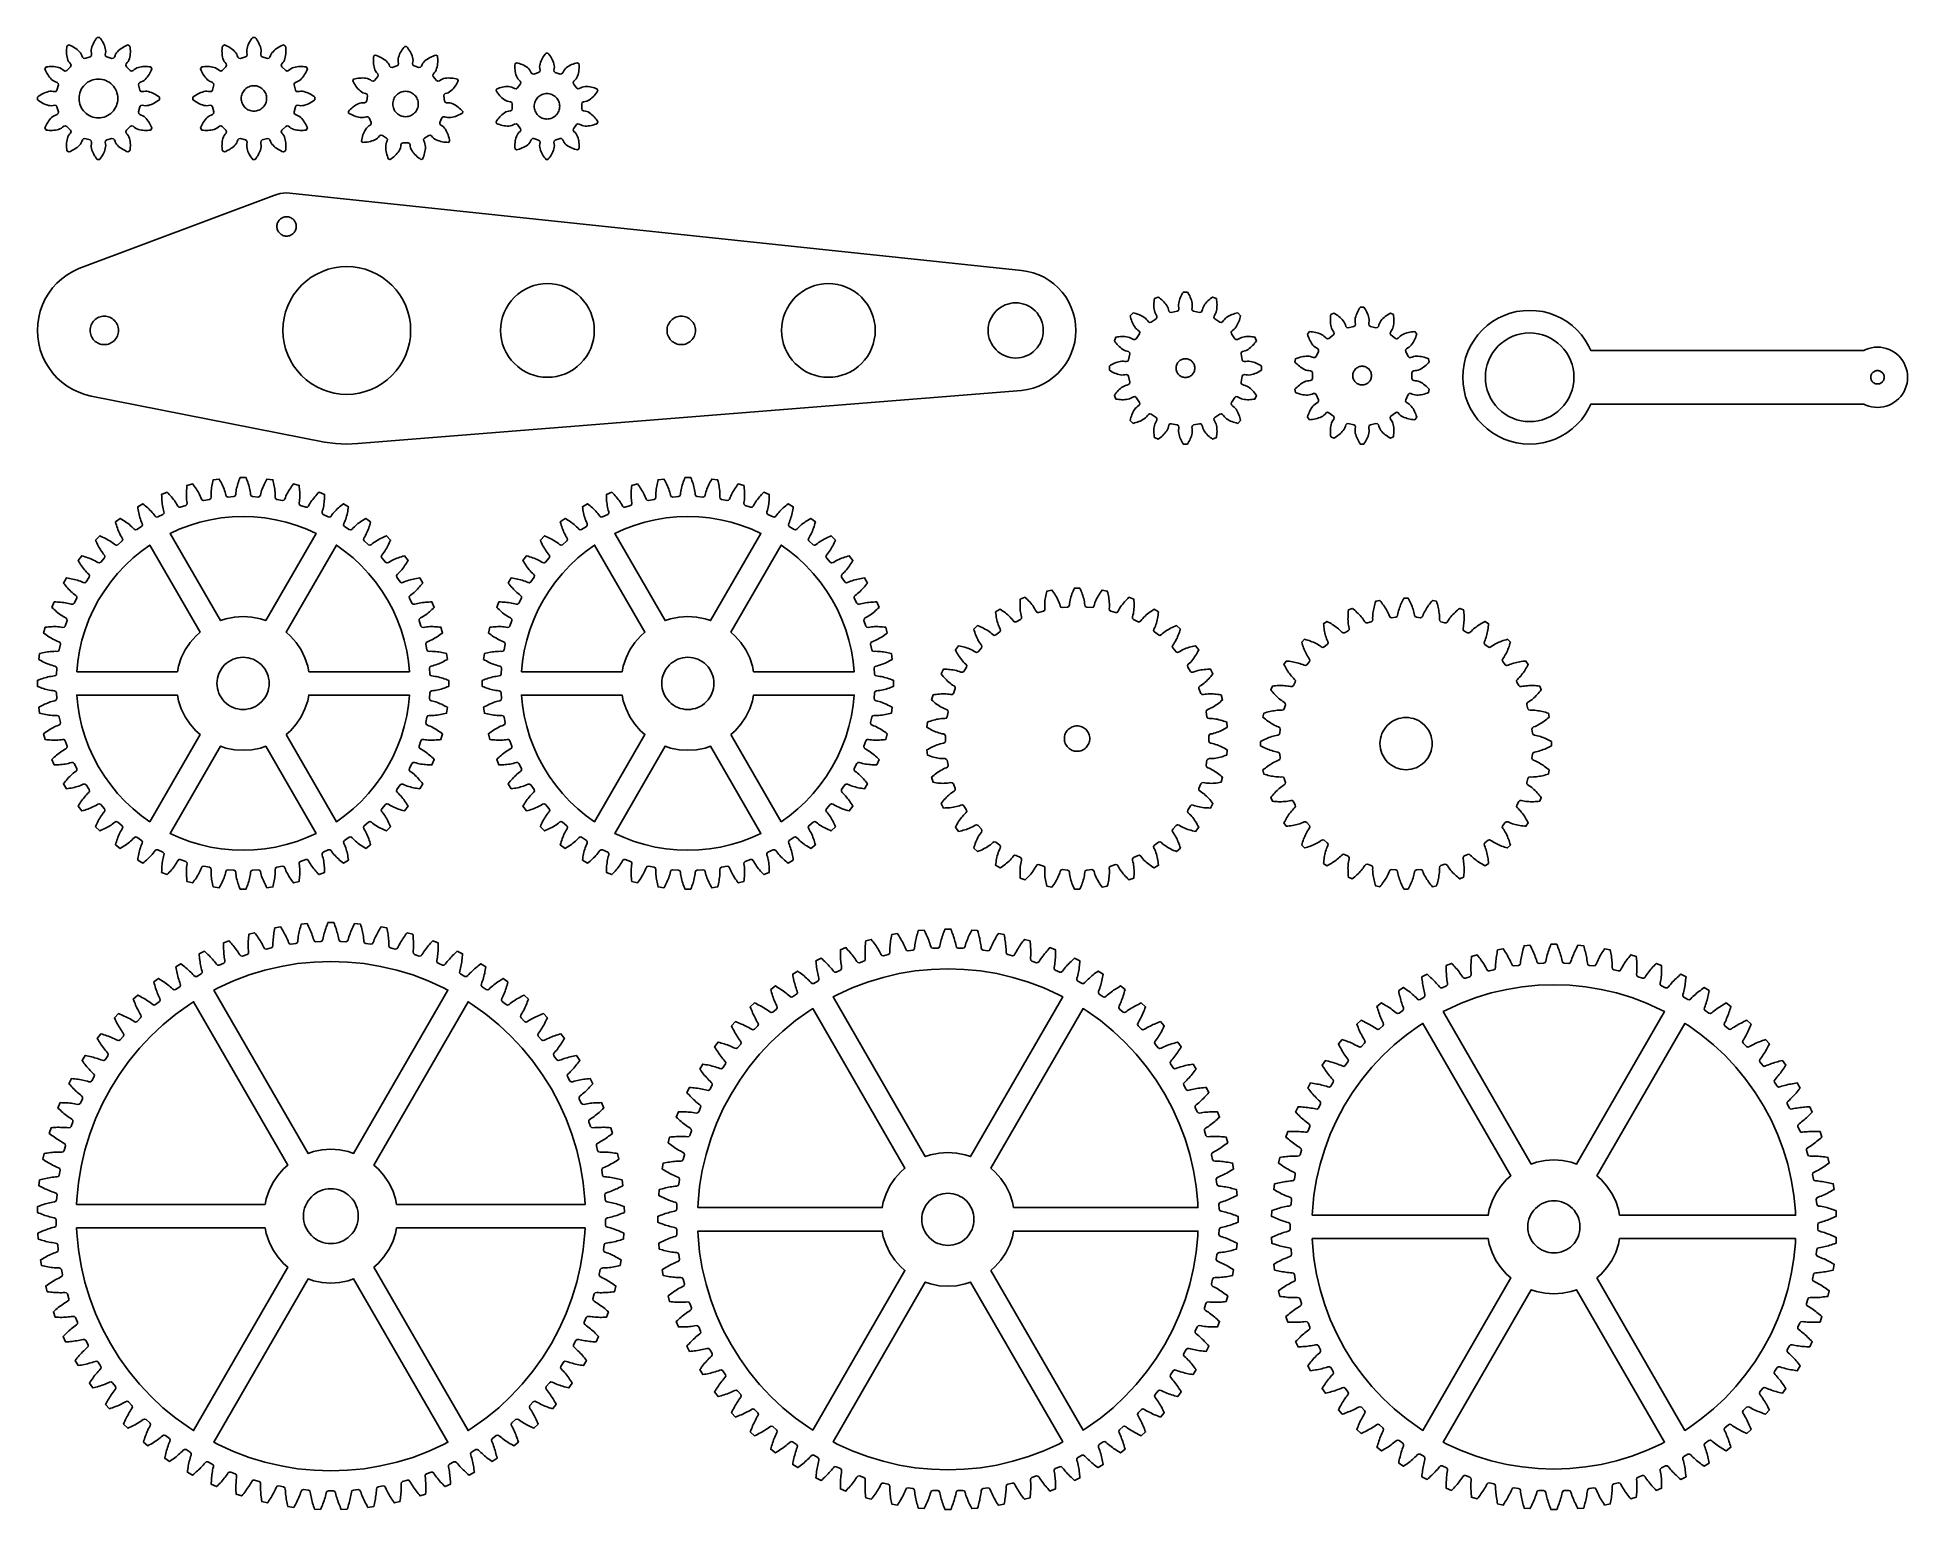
# Model space of a CAD drawing. Header units: millimetres. Extents: x 5 to 285, y 5 to 225.
import ezdxf

# ---------------------------------------------------------------- set-up
doc = ezdxf.new("R2010")
doc.units = ezdxf.units.MM
doc.layers.add('CUT', color=1, linetype='Continuous')

msp = doc.modelspace()

# ---------------------------------------------------------------- linework, layer by layer
at = {"layer": 'CUT'}
for points in [[(14.4449, 206.9403), (14.576, 207.1326), (14.7009, 207.3289), (14.814, 207.5323), (14.918, 207.7404), (15.0106, 207.9539), (15.0879, 208.1734), (15.1502, 208.3976), (15.193, 208.6262), (15.2085, 208.8581), (15.1783, 209.0888), (15.1426, 209.3188), (15.1871, 209.5416), (15.3691, 209.6776), (16.1449, 209.8854), (16.3705, 209.8587), (16.5205, 209.688), (16.6045, 209.4709), (16.6937, 209.2561), (16.823, 209.0629), (16.9745, 208.8864), (17.1405, 208.7234), (17.3172, 208.572), (17.5041, 208.4334), (17.6982, 208.3051), (17.8979, 208.1855), (18.1042, 208.078), (18.3139, 207.977), (18.5289, 207.888), (18.8407, 208.068), (18.8711, 208.2987), (18.8885, 208.5308), (18.8985, 208.7633), (18.8948, 208.9959), (18.8808, 209.2282), (18.8542, 209.4594), (18.8114, 209.6881), (18.7532, 209.9134), (18.6761, 210.1328), (18.5735, 210.3414), (18.432, 210.526), (18.2861, 210.7074), (18.2132, 210.9226), (18.3028, 211.1313), (18.8708, 211.6993), (19.0795, 211.7889), (19.2947, 211.716), (19.4761, 211.5701), (19.6607, 211.4286), (19.8693, 211.326), (20.0887, 211.2489), (20.314, 211.1907), (20.5427, 211.1479), (20.7739, 211.1213), (21.0062, 211.1073), (21.2388, 211.1036), (21.4713, 211.1136), (21.7034, 211.131), (21.9341, 211.1614), (22.1141, 211.4732), (22.0251, 211.6882), (21.9241, 211.8979), (21.8166, 212.1042), (21.697, 212.3039), (21.5687, 212.498), (21.4301, 212.6849), (21.2787, 212.8616), (21.1157, 213.0276), (20.9392, 213.1791), (20.746, 213.3084), (20.5312, 213.3976), (20.3141, 213.4816), (20.1434, 213.6316), (20.1167, 213.8572), (20.3245, 214.633), (20.4605, 214.815), (20.6833, 214.8595), (20.9133, 214.8238), (21.144, 214.7936), (21.3759, 214.8091), (21.6045, 214.8519), (21.8287, 214.9142), (22.0482, 214.9915), (22.2617, 215.0841), (22.4698, 215.1881), (22.6732, 215.3012), (22.8695, 215.4261), (23.0618, 215.5572), (23.2464, 215.6989), (23.2464, 216.0589), (23.0618, 216.2006), (22.8695, 216.3317), (22.6732, 216.4566), (22.4698, 216.5697), (22.2617, 216.6737), (22.0482, 216.7663), (21.8287, 216.8436), (21.6045, 216.9059), (21.3759, 216.9487), (21.144, 216.9642), (20.9133, 216.934), (20.6833, 216.8983), (20.4605, 216.9428), (20.3245, 217.1248), (20.1167, 217.9006), (20.1434, 218.1262), (20.3141, 218.2762), (20.5312, 218.3602), (20.746, 218.4494), (20.9392, 218.5787), (21.1157, 218.7302), (21.2787, 218.8962), (21.4301, 219.0729), (21.5687, 219.2598), (21.697, 219.4539), (21.8166, 219.6536), (21.9241, 219.8599), (22.0251, 220.0696), (22.1141, 220.2846), (21.9341, 220.5964), (21.7034, 220.6268), (21.4713, 220.6442), (21.2388, 220.6542), (21.0062, 220.6505), (20.7739, 220.6365), (20.5427, 220.6099), (20.314, 220.5671), (20.0887, 220.5089), (19.8693, 220.4318), (19.6607, 220.3292), (19.4761, 220.1877), (19.2947, 220.0418), (19.0795, 219.9689), (18.8708, 220.0585), (18.3028, 220.6265), (18.2132, 220.8352), (18.2861, 221.0504), (18.432, 221.2318), (18.5735, 221.4164), (18.6761, 221.625), (18.7532, 221.8444), (18.8114, 222.0697), (18.8542, 222.2984), (18.8808, 222.5296), (18.8948, 222.7619), (18.8985, 222.9945), (18.8885, 223.227), (18.8711, 223.4591), (18.8407, 223.6898), (18.5289, 223.8698), (18.3139, 223.7808), (18.1042, 223.6798), (17.8979, 223.5723), (17.6982, 223.4527), (17.5041, 223.3244), (17.3172, 223.1858), (17.1405, 223.0344), (16.9745, 222.8714), (16.823, 222.6949), (16.6937, 222.5017), (16.6045, 222.2869), (16.5205, 222.0698), (16.3705, 221.8991), (16.1449, 221.8724), (15.3691, 222.0802), (15.1871, 222.2162), (15.1426, 222.439), (15.1783, 222.669), (15.2085, 222.8997), (15.193, 223.1316), (15.1502, 223.3602), (15.0879, 223.5844), (15.0106, 223.8039), (14.918, 224.0174), (14.814, 224.2255), (14.7009, 224.4289), (14.576, 224.6252), (14.4449, 224.8175), (14.3032, 225.0021), (13.9432, 225.0021), (13.8015, 224.8175), (13.6704, 224.6252), (13.5455, 224.4289), (13.4324, 224.2255), (13.3284, 224.0174), (13.2358, 223.8039), (13.1585, 223.5844), (13.0962, 223.3602), (13.0534, 223.1316), (13.0379, 222.8997), (13.0681, 222.669), (13.1038, 222.439), (13.0593, 222.2162), (12.8773, 222.0802), (12.1015, 221.8724), (11.8759, 221.8991), (11.7259, 222.0698), (11.6419, 222.2869), (11.5527, 222.5017), (11.4234, 222.6949), (11.2719, 222.8714), (11.1059, 223.0344), (10.9292, 223.1858), (10.7423, 223.3244), (10.5482, 223.4527), (10.3485, 223.5723), (10.1422, 223.6798), (9.9325, 223.7808), (9.7175, 223.8698), (9.4057, 223.6898), (9.3753, 223.4591), (9.3579, 223.227), (9.3479, 222.9945), (9.3516, 222.7619), (9.3656, 222.5296), (9.3922, 222.2984), (9.435, 222.0697), (9.4932, 221.8444), (9.5703, 221.625), (9.6729, 221.4164), (9.8144, 221.2318), (9.9603, 221.0504), (10.0332, 220.8352), (9.9436, 220.6265), (9.3756, 220.0585), (9.1669, 219.9689), (8.9517, 220.0418), (8.7703, 220.1877), (8.5857, 220.3292), (8.3771, 220.4318), (8.1577, 220.5089), (7.9324, 220.5671), (7.7037, 220.6099), (7.4725, 220.6365), (7.2402, 220.6505), (7.0076, 220.6542), (6.7751, 220.6442), (6.543, 220.6268), (6.3123, 220.5964), (6.1323, 220.2846), (6.2213, 220.0696), (6.3223, 219.8599), (6.4298, 219.6536), (6.5494, 219.4539), (6.6777, 219.2598), (6.8163, 219.0729), (6.9677, 218.8962), (7.1307, 218.7302), (7.3072, 218.5787), (7.5004, 218.4494), (7.7152, 218.3602), (7.9323, 218.2762), (8.103, 218.1262), (8.1297, 217.9006), (7.9219, 217.1248), (7.7859, 216.9428), (7.5631, 216.8983), (7.3331, 216.934), (7.1024, 216.9642), (6.8705, 216.9487), (6.6419, 216.9059), (6.4177, 216.8436), (6.1982, 216.7663), (5.9847, 216.6737), (5.7766, 216.5697), (5.5732, 216.4566), (5.3769, 216.3317), (5.1846, 216.2006), (5, 216.0589), (5, 215.6989), (5.1846, 215.5572), (5.3769, 215.4261), (5.5732, 215.3012), (5.7766, 215.1881), (5.9847, 215.0841), (6.1982, 214.9915), (6.4177, 214.9142), (6.6419, 214.8519), (6.8705, 214.8091), (7.1024, 214.7936), (7.3331, 214.8238), (7.5631, 214.8595), (7.7859, 214.815), (7.9219, 214.633), (8.1297, 213.8572), (8.103, 213.6316), (7.9323, 213.4816), (7.7152, 213.3976), (7.5004, 213.3084), (7.3072, 213.1791), (7.1307, 213.0276), (6.9677, 212.8616), (6.8163, 212.6849), (6.6777, 212.498), (6.5494, 212.3039), (6.4298, 212.1042), (6.3223, 211.8979), (6.2213, 211.6882), (6.1323, 211.4732), (6.3123, 211.1614), (6.543, 211.131), (6.7751, 211.1136), (7.0076, 211.1036), (7.2402, 211.1073), (7.4725, 211.1213), (7.7037, 211.1479), (7.9324, 211.1907), (8.1577, 211.2489), (8.3771, 211.326), (8.5857, 211.4286), (8.7703, 211.5701), (8.9517, 211.716), (9.1669, 211.7889), (9.3756, 211.6993), (9.9436, 211.1313), (10.0332, 210.9226), (9.9603, 210.7074), (9.8144, 210.526), (9.6729, 210.3414), (9.5703, 210.1328), (9.4932, 209.9134), (9.435, 209.6881), (9.3922, 209.4594), (9.3656, 209.2282), (9.3516, 208.9959), (9.3479, 208.7633), (9.3579, 208.5308), (9.3753, 208.2987), (9.4057, 208.068), (9.7175, 207.888), (9.9325, 207.977), (10.1422, 208.078), (10.3485, 208.1855), (10.5482, 208.3051), (10.7423, 208.4334), (10.9292, 208.572), (11.1059, 208.7234), (11.2719, 208.8864), (11.4234, 209.0629), (11.5527, 209.2561), (11.6419, 209.4709), (11.7259, 209.688), (11.8759, 209.8587), (12.1015, 209.8854), (12.8773, 209.6776), (13.0593, 209.5416), (13.1038, 209.3188), (13.0681, 209.0888), (13.0379, 208.8581), (13.0534, 208.6262), (13.0962, 208.3976), (13.1585, 208.1734), (13.2358, 207.9539), (13.3284, 207.7404), (13.4324, 207.5323), (13.5455, 207.3289), (13.6704, 207.1326), (13.8015, 206.9403), (13.9432, 206.7557), (14.3032, 206.7557)], [(37.6913, 206.9403), (37.8224, 207.1326), (37.9473, 207.3289), (38.0604, 207.5323), (38.1644, 207.7404), (38.257, 207.9539), (38.3343, 208.1734), (38.3966, 208.3976), (38.4394, 208.6262), (38.4549, 208.8581), (38.4247, 209.0888), (38.389, 209.3188), (38.4335, 209.5416), (38.6155, 209.6776), (39.3913, 209.8854), (39.6169, 209.8587), (39.7669, 209.688), (39.8509, 209.4709), (39.9401, 209.2561), (40.0694, 209.0629), (40.2209, 208.8864), (40.3869, 208.7234), (40.5636, 208.572), (40.7505, 208.4334), (40.9446, 208.3051), (41.1443, 208.1855), (41.3506, 208.078), (41.5603, 207.977), (41.7753, 207.888), (42.0871, 208.068), (42.1175, 208.2987), (42.1349, 208.5308), (42.1449, 208.7633), (42.1412, 208.9959), (42.1272, 209.2282), (42.1006, 209.4594), (42.0578, 209.6881), (41.9996, 209.9134), (41.9225, 210.1328), (41.8199, 210.3414), (41.6784, 210.526), (41.5325, 210.7074), (41.4596, 210.9226), (41.5492, 211.1313), (42.1172, 211.6993), (42.3259, 211.7889), (42.5411, 211.716), (42.7225, 211.5701), (42.9071, 211.4286), (43.1157, 211.326), (43.3351, 211.2489), (43.5604, 211.1907), (43.7891, 211.1479), (44.0203, 211.1213), (44.2526, 211.1073), (44.4852, 211.1036), (44.7177, 211.1136), (44.9498, 211.131), (45.1805, 211.1614), (45.3605, 211.4732), (45.2715, 211.6882), (45.1705, 211.8979), (45.063, 212.1042), (44.9434, 212.3039), (44.8151, 212.498), (44.6765, 212.6849), (44.5251, 212.8616), (44.3621, 213.0276), (44.1856, 213.1791), (43.9924, 213.3084), (43.7776, 213.3976), (43.5605, 213.4816), (43.3898, 213.6316), (43.3631, 213.8572), (43.5709, 214.633), (43.7069, 214.815), (43.9297, 214.8595), (44.1597, 214.8238), (44.3904, 214.7936), (44.6223, 214.8091), (44.8509, 214.8519), (45.0751, 214.9142), (45.2946, 214.9915), (45.5081, 215.0841), (45.7162, 215.1881), (45.9196, 215.3012), (46.1159, 215.4261), (46.3082, 215.5572), (46.4928, 215.6989), (46.4928, 216.0589), (46.3082, 216.2006), (46.1159, 216.3317), (45.9196, 216.4566), (45.7162, 216.5697), (45.5081, 216.6737), (45.2946, 216.7663), (45.0751, 216.8436), (44.8509, 216.9059), (44.6223, 216.9487), (44.3904, 216.9642), (44.1597, 216.934), (43.9297, 216.8983), (43.7069, 216.9428), (43.5709, 217.1248), (43.3631, 217.9006), (43.3898, 218.1262), (43.5605, 218.2762), (43.7776, 218.3602), (43.9924, 218.4494), (44.1856, 218.5787), (44.3621, 218.7302), (44.5251, 218.8962), (44.6765, 219.0729), (44.8151, 219.2598), (44.9434, 219.4539), (45.063, 219.6536), (45.1705, 219.8599), (45.2715, 220.0696), (45.3605, 220.2846), (45.1805, 220.5964), (44.9498, 220.6268), (44.7177, 220.6442), (44.4852, 220.6542), (44.2526, 220.6505), (44.0203, 220.6365), (43.7891, 220.6099), (43.5604, 220.5671), (43.3351, 220.5089), (43.1157, 220.4318), (42.9071, 220.3292), (42.7225, 220.1877), (42.5411, 220.0418), (42.3259, 219.9689), (42.1172, 220.0585), (41.5492, 220.6265), (41.4596, 220.8352), (41.5325, 221.0504), (41.6784, 221.2318), (41.8199, 221.4164), (41.9225, 221.625), (41.9996, 221.8444), (42.0578, 222.0697), (42.1006, 222.2984), (42.1272, 222.5296), (42.1412, 222.7619), (42.1449, 222.9945), (42.1349, 223.227), (42.1175, 223.4591), (42.0871, 223.6898), (41.7753, 223.8698), (41.5603, 223.7808), (41.3506, 223.6798), (41.1443, 223.5723), (40.9446, 223.4527), (40.7505, 223.3244), (40.5636, 223.1858), (40.3869, 223.0344), (40.2209, 222.8714), (40.0694, 222.6949), (39.9401, 222.5017), (39.8509, 222.2869), (39.7669, 222.0698), (39.6169, 221.8991), (39.3913, 221.8724), (38.6155, 222.0802), (38.4335, 222.2162), (38.389, 222.439), (38.4247, 222.669), (38.4549, 222.8997), (38.4394, 223.1316), (38.3966, 223.3602), (38.3343, 223.5844), (38.257, 223.8039), (38.1644, 224.0174), (38.0604, 224.2255), (37.9473, 224.4289), (37.8224, 224.6252), (37.6913, 224.8175), (37.5496, 225.0021), (37.1896, 225.0021), (37.0479, 224.8175), (36.9168, 224.6252), (36.7919, 224.4289), (36.6788, 224.2255), (36.5748, 224.0174), (36.4822, 223.8039), (36.4049, 223.5844), (36.3426, 223.3602), (36.2998, 223.1316), (36.2843, 222.8997), (36.3145, 222.669), (36.3502, 222.439), (36.3057, 222.2162), (36.1237, 222.0802), (35.3479, 221.8724), (35.1223, 221.8991), (34.9723, 222.0698), (34.8883, 222.2869), (34.7991, 222.5017), (34.6698, 222.6949), (34.5183, 222.8714), (34.3523, 223.0344), (34.1756, 223.1858), (33.9887, 223.3244), (33.7946, 223.4527), (33.5949, 223.5723), (33.3886, 223.6798), (33.1789, 223.7808), (32.9639, 223.8698), (32.6521, 223.6898), (32.6217, 223.4591), (32.6043, 223.227), (32.5943, 222.9945), (32.598, 222.7619), (32.612, 222.5296), (32.6386, 222.2984), (32.6814, 222.0697), (32.7396, 221.8444), (32.8167, 221.625), (32.9193, 221.4164), (33.0608, 221.2318), (33.2067, 221.0504), (33.2796, 220.8352), (33.19, 220.6265), (32.622, 220.0585), (32.4133, 219.9689), (32.1981, 220.0418), (32.0167, 220.1877), (31.8321, 220.3292), (31.6235, 220.4318), (31.4041, 220.5089), (31.1788, 220.5671), (30.9501, 220.6099), (30.7189, 220.6365), (30.4866, 220.6505), (30.254, 220.6542), (30.0215, 220.6442), (29.7894, 220.6268), (29.5587, 220.5964), (29.3787, 220.2846), (29.4677, 220.0696), (29.5687, 219.8599), (29.6762, 219.6536), (29.7958, 219.4539), (29.9241, 219.2598), (30.0627, 219.0729), (30.2141, 218.8962), (30.3771, 218.7302), (30.5536, 218.5787), (30.7468, 218.4494), (30.9616, 218.3602), (31.1787, 218.2762), (31.3494, 218.1262), (31.3761, 217.9006), (31.1683, 217.1248), (31.0323, 216.9428), (30.8095, 216.8983), (30.5795, 216.934), (30.3488, 216.9642), (30.1169, 216.9487), (29.8883, 216.9059), (29.6641, 216.8436), (29.4446, 216.7663), (29.2311, 216.6737), (29.023, 216.5697), (28.8196, 216.4566), (28.6233, 216.3317), (28.431, 216.2006), (28.2464, 216.0589), (28.2464, 215.6989), (28.431, 215.5572), (28.6233, 215.4261), (28.8196, 215.3012), (29.023, 215.1881), (29.2311, 215.0841), (29.4446, 214.9915), (29.6641, 214.9142), (29.8883, 214.8519), (30.1169, 214.8091), (30.3488, 214.7936), (30.5795, 214.8238), (30.8095, 214.8595), (31.0323, 214.815), (31.1683, 214.633), (31.3761, 213.8572), (31.3494, 213.6316), (31.1787, 213.4816), (30.9616, 213.3976), (30.7468, 213.3084), (30.5536, 213.1791), (30.3771, 213.0276), (30.2141, 212.8616), (30.0627, 212.6849), (29.9241, 212.498), (29.7958, 212.3039), (29.6762, 212.1042), (29.5687, 211.8979), (29.4677, 211.6882), (29.3787, 211.4732), (29.5587, 211.1614), (29.7894, 211.131), (30.0215, 211.1136), (30.254, 211.1036), (30.4866, 211.1073), (30.7189, 211.1213), (30.9501, 211.1479), (31.1788, 211.1907), (31.4041, 211.2489), (31.6235, 211.326), (31.8321, 211.4286), (32.0167, 211.5701), (32.1981, 211.716), (32.4133, 211.7889), (32.622, 211.6993), (33.19, 211.1313), (33.2796, 210.9226), (33.2067, 210.7074), (33.0608, 210.526), (32.9193, 210.3414), (32.8167, 210.1328), (32.7396, 209.9134), (32.6814, 209.6881), (32.6386, 209.4594), (32.612, 209.2282), (32.598, 208.9959), (32.5943, 208.7633), (32.6043, 208.5308), (32.6217, 208.2987), (32.6521, 208.068), (32.9639, 207.888), (33.1789, 207.977), (33.3886, 208.078), (33.5949, 208.1855), (33.7946, 208.3051), (33.9887, 208.4334), (34.1756, 208.572), (34.3523, 208.7234), (34.5183, 208.8864), (34.6698, 209.0629), (34.7991, 209.2561), (34.8883, 209.4709), (34.9723, 209.688), (35.1223, 209.8587), (35.3479, 209.8854), (36.1237, 209.6776), (36.3057, 209.5416), (36.3502, 209.3188), (36.3145, 209.0888), (36.2843, 208.8581), (36.2998, 208.6262), (36.3426, 208.3976), (36.4049, 208.1734), (36.4822, 207.9539), (36.5748, 207.7404), (36.6788, 207.5323), (36.7919, 207.3289), (36.9168, 207.1326), (37.0479, 206.9403), (37.1896, 206.7557), (37.5496, 206.7557)], [(62.5784, 206.825), (62.6694, 207.0421), (62.7527, 207.2624), (62.824, 207.4868), (62.8861, 207.7139), (62.9347, 207.9443), (62.971, 208.1769), (62.9933, 208.4113), (62.9981, 208.6467), (62.9831, 208.8816), (62.943, 209.1135), (62.861, 209.3335), (62.7566, 209.5446), (62.728, 209.7727), (62.8608, 209.9603), (63.4926, 210.3664), (63.7184, 210.4091), (63.914, 210.2884), (64.0627, 210.1058), (64.2287, 209.9397), (64.423, 209.807), (64.6304, 209.6957), (64.8466, 209.6023), (65.069, 209.5252), (65.2957, 209.4616), (65.5254, 209.4101), (65.7578, 209.3722), (65.9916, 209.3439), (66.2265, 209.3282), (66.4619, 209.3207), (66.623, 209.5066), (66.5821, 209.7386), (66.5331, 209.9689), (66.4718, 210.1962), (66.4012, 210.4209), (66.3176, 210.6409), (66.2224, 210.8562), (66.1144, 211.0654), (65.9912, 211.2661), (65.8515, 211.4556), (65.6925, 211.629), (65.5045, 211.7697), (65.3026, 211.8909), (65.1552, 212.0673), (65.1654, 212.2969), (65.4774, 212.9801), (65.6443, 213.1382), (65.8741, 213.1423), (66.0979, 213.0691), (66.3273, 213.0192), (66.5625, 213.0126), (66.7972, 213.031), (67.0296, 213.0694), (67.2584, 213.1248), (67.4834, 213.1938), (67.7046, 213.2747), (67.9205, 213.3685), (68.1325, 213.471), (68.3386, 213.5848), (68.5406, 213.7058), (68.5756, 213.9493), (68.4159, 214.1223), (68.2502, 214.2895), (68.0757, 214.4477), (67.8949, 214.5985), (67.7055, 214.7384), (67.509, 214.8681), (67.3051, 214.9857), (67.0929, 215.0879), (66.873, 215.1717), (66.6455, 215.2316), (66.4112, 215.2484), (66.1759, 215.2412), (65.9565, 215.3099), (65.841, 215.5086), (65.7341, 216.252), (65.789, 216.4752), (65.9801, 216.6029), (66.208, 216.6623), (66.4279, 216.7444), (66.6294, 216.866), (66.8168, 217.0084), (66.9915, 217.1662), (67.1541, 217.3366), (67.3061, 217.5163), (67.4484, 217.7039), (67.5794, 217.8996), (67.7022, 218.1004), (67.8142, 218.3076), (67.9187, 218.5186), (67.8165, 218.7423), (67.5886, 218.8015), (67.3587, 218.8526), (67.1264, 218.8913), (66.8928, 218.9205), (66.6578, 218.9358), (66.4225, 218.9386), (66.1873, 218.9273), (65.9536, 218.8986), (65.7232, 218.8502), (65.4994, 218.7776), (65.2933, 218.6651), (65.0992, 218.5318), (64.8775, 218.471), (64.6729, 218.5757), (64.1811, 219.1433), (64.1066, 219.3607), (64.1983, 219.5715), (64.3579, 219.7446), (64.4986, 219.9326), (64.6023, 220.1438), (64.683, 220.365), (64.7446, 220.5922), (64.7893, 220.8234), (64.82, 221.0568), (64.8383, 221.2915), (64.8427, 221.5269), (64.8374, 221.7623), (64.8196, 221.9971), (64.7934, 222.2311), (64.5865, 222.3641), (64.3628, 222.2907), (64.1418, 222.2094), (63.9255, 222.1164), (63.7132, 222.0146), (63.5072, 221.9004), (63.3077, 221.7756), (63.116, 221.6389), (62.9349, 221.4884), (62.7672, 221.3232), (62.6182, 221.1411), (62.5056, 220.935), (62.4144, 220.7179), (62.2608, 220.5469), (62.0321, 220.5244), (61.3114, 220.736), (61.1313, 220.8786), (61.0944, 221.1055), (61.1351, 221.3374), (61.1518, 221.5717), (61.1249, 221.8054), (61.0732, 222.0351), (61.0022, 222.2596), (60.9148, 222.4782), (60.8144, 222.6911), (60.7029, 222.8985), (60.5793, 223.0989), (60.4477, 223.2941), (60.3057, 223.482), (60.1572, 223.6647), (59.9112, 223.6647), (59.7627, 223.482), (59.6207, 223.2941), (59.4891, 223.0989), (59.3655, 222.8985), (59.254, 222.6911), (59.1536, 222.4782), (59.0662, 222.2596), (58.9952, 222.0351), (58.9435, 221.8054), (58.9166, 221.5717), (58.9333, 221.3374), (58.974, 221.1055), (58.9371, 220.8786), (58.757, 220.736), (58.0363, 220.5244), (57.8076, 220.5469), (57.654, 220.7179), (57.5628, 220.935), (57.4502, 221.1411), (57.3012, 221.3232), (57.1335, 221.4884), (56.9524, 221.6389), (56.7607, 221.7756), (56.5612, 221.9004), (56.3552, 222.0146), (56.1429, 222.1164), (55.9266, 222.2094), (55.7056, 222.2907), (55.4819, 222.3641), (55.275, 222.2311), (55.2488, 221.9971), (55.231, 221.7623), (55.2257, 221.5269), (55.2301, 221.2915), (55.2484, 221.0568), (55.2791, 220.8234), (55.3238, 220.5922), (55.3854, 220.365), (55.4661, 220.1438), (55.5698, 219.9326), (55.7105, 219.7446), (55.8701, 219.5715), (55.9618, 219.3607), (55.8873, 219.1433), (55.3955, 218.5757), (55.1909, 218.471), (54.9692, 218.5318), (54.7751, 218.6651), (54.569, 218.7776), (54.3452, 218.8502), (54.1148, 218.8986), (53.8811, 218.9273), (53.6459, 218.9386), (53.4106, 218.9358), (53.1756, 218.9205), (52.942, 218.8913), (52.7097, 218.8526), (52.4798, 218.8015), (52.2519, 218.7423), (52.1497, 218.5186), (52.2542, 218.3076), (52.3662, 218.1004), (52.489, 217.8996), (52.62, 217.7039), (52.7623, 217.5163), (52.9143, 217.3366), (53.0769, 217.1662), (53.2516, 217.0084), (53.439, 216.866), (53.6405, 216.7444), (53.8604, 216.6623), (54.0883, 216.6029), (54.2794, 216.4752), (54.3343, 216.252), (54.2274, 215.5086), (54.1119, 215.3099), (53.8925, 215.2412), (53.6572, 215.2484), (53.4229, 215.2316), (53.1954, 215.1717), (52.9755, 215.0879), (52.7633, 214.9857), (52.5594, 214.8681), (52.3629, 214.7384), (52.1735, 214.5985), (51.9927, 214.4477), (51.8182, 214.2895), (51.6525, 214.1223), (51.4928, 213.9493), (51.5278, 213.7058), (51.7298, 213.5848), (51.9359, 213.471), (52.1479, 213.3685), (52.3638, 213.2747), (52.585, 213.1938), (52.81, 213.1248), (53.0388, 213.0694), (53.2712, 213.031), (53.5059, 213.0126), (53.7411, 213.0192), (53.9705, 213.0691), (54.1943, 213.1423), (54.4241, 213.1382), (54.591, 212.9801), (54.903, 212.2969), (54.9132, 212.0673), (54.7658, 211.8909), (54.5639, 211.7697), (54.3759, 211.629), (54.2169, 211.4556), (54.0772, 211.2661), (53.954, 211.0654), (53.846, 210.8562), (53.7508, 210.6409), (53.6672, 210.4209), (53.5966, 210.1962), (53.5353, 209.9689), (53.4863, 209.7386), (53.4454, 209.5066), (53.6065, 209.3207), (53.8419, 209.3282), (54.0768, 209.3439), (54.3106, 209.3722), (54.543, 209.4101), (54.7727, 209.4616), (54.9994, 209.5252), (55.2218, 209.6023), (55.438, 209.6957), (55.6454, 209.807), (55.8397, 209.9397), (56.0057, 210.1058), (56.1544, 210.2884), (56.35, 210.4091), (56.5758, 210.3664), (57.2076, 209.9603), (57.3404, 209.7727), (57.3118, 209.5446), (57.2074, 209.3335), (57.1254, 209.1135), (57.0853, 208.8816), (57.0703, 208.6467), (57.0751, 208.4113), (57.0974, 208.1769), (57.1337, 207.9443), (57.1823, 207.7139), (57.2444, 207.4868), (57.3157, 207.2624), (57.399, 207.0421), (57.49, 206.825), (57.726, 206.7557), (57.92, 206.8892), (58.1092, 207.0294), (58.2905, 207.1796), (58.4655, 207.3371), (58.631, 207.5047), (58.7873, 207.6807), (58.9327, 207.8658), (59.0641, 208.0612), (59.1784, 208.267), (59.2701, 208.4837), (59.32, 208.7132), (59.3463, 208.9472), (59.4456, 209.1545), (59.6587, 209.2406), (60.4097, 209.2406), (60.6228, 209.1545), (60.7221, 208.9472), (60.7484, 208.7132), (60.7983, 208.4837), (60.89, 208.267), (61.0043, 208.0612), (61.1357, 207.8658), (61.2811, 207.6807), (61.4374, 207.5047), (61.6029, 207.3371), (61.7779, 207.1796), (61.9592, 207.0294), (62.1484, 206.8892), (62.3424, 206.7557)], [(81.4555, 206.9332), (81.5971, 207.1192), (81.7311, 207.3105), (81.8542, 207.5091), (81.9659, 207.7142), (82.0662, 207.9253), (82.1516, 208.1427), (82.2202, 208.366), (82.2689, 208.5944), (82.2893, 208.827), (82.2612, 209.0583), (82.2172, 209.2878), (82.2493, 209.5137), (82.4245, 209.6598), (83.139, 209.892), (83.3666, 209.8768), (83.5253, 209.7129), (83.6246, 209.5014), (83.7378, 209.2977), (83.8911, 209.1215), (84.0647, 208.9653), (84.2514, 208.825), (84.4484, 208.6993), (84.6535, 208.5875), (84.8645, 208.4873), (85.0808, 208.3989), (85.3017, 208.3229), (85.5255, 208.2556), (85.7527, 208.2013), (85.9549, 208.3482), (85.9734, 208.5811), (85.9787, 208.8147), (85.9746, 209.0483), (85.9574, 209.2813), (85.9273, 209.5129), (85.8844, 209.7426), (85.8257, 209.9687), (85.7499, 210.1897), (85.6551, 210.4031), (85.5348, 210.6033), (85.3761, 210.7739), (85.2057, 210.9337), (85.0988, 211.1353), (85.1547, 211.3565), (85.5963, 211.9643), (85.7893, 212.0857), (86.0141, 212.0464), (86.2188, 211.9337), (86.4301, 211.8355), (86.6576, 211.783), (86.8899, 211.7587), (87.1235, 211.7549), (87.3567, 211.769), (87.5883, 211.7992), (87.8179, 211.8421), (88.0449, 211.8978), (88.2683, 211.9661), (88.4888, 212.0432), (88.7046, 212.1328), (88.7818, 212.3705), (88.6599, 212.5698), (88.5268, 212.7619), (88.3862, 212.9484), (88.2354, 213.1269), (88.0748, 213.2966), (87.9052, 213.4571), (87.7248, 213.6056), (87.5336, 213.7398), (87.3314, 213.8567), (87.1165, 213.948), (86.8878, 213.9927), (86.6559, 214.0218), (86.451, 214.1221), (86.3662, 214.3339), (86.3662, 215.0851), (86.451, 215.2969), (86.6559, 215.3972), (86.8878, 215.4263), (87.1165, 215.471), (87.3314, 215.5623), (87.5336, 215.6792), (87.7248, 215.8134), (87.9052, 215.9619), (88.0748, 216.1224), (88.2354, 216.2921), (88.3862, 216.4706), (88.5268, 216.6571), (88.6599, 216.8492), (88.7818, 217.0485), (88.7046, 217.2862), (88.4888, 217.3758), (88.2683, 217.4529), (88.0449, 217.5212), (87.8179, 217.5769), (87.5883, 217.6198), (87.3567, 217.65), (87.1235, 217.6641), (86.8899, 217.6603), (86.6576, 217.636), (86.4301, 217.5835), (86.2188, 217.4853), (86.0141, 217.3726), (85.7893, 217.3333), (85.5963, 217.4547), (85.1547, 218.0625), (85.0988, 218.2837), (85.2057, 218.4853), (85.3761, 218.6451), (85.5348, 218.8157), (85.6551, 219.0159), (85.7499, 219.2293), (85.8257, 219.4503), (85.8844, 219.6764), (85.9273, 219.9061), (85.9574, 220.1377), (85.9746, 220.3707), (85.9787, 220.6043), (85.9734, 220.8379), (85.9549, 221.0708), (85.7527, 221.2177), (85.5255, 221.1634), (85.3017, 221.0961), (85.0808, 221.0201), (84.8645, 220.9317), (84.6535, 220.8315), (84.4484, 220.7197), (84.2514, 220.594), (84.0647, 220.4537), (83.8911, 220.2975), (83.7378, 220.1213), (83.6246, 219.9176), (83.5253, 219.7061), (83.3666, 219.5422), (83.139, 219.527), (82.4245, 219.7592), (82.2493, 219.9053), (82.2172, 220.1312), (82.2612, 220.3607), (82.2893, 220.592), (82.2689, 220.8246), (82.2202, 221.053), (82.1516, 221.2763), (82.0662, 221.4937), (81.9659, 221.7048), (81.8542, 221.9099), (81.7311, 222.1085), (81.5971, 222.2998), (81.4555, 222.4858), (81.3036, 222.6633), (81.0538, 222.6633), (80.9019, 222.4858), (80.7603, 222.2998), (80.6263, 222.1085), (80.5032, 221.9099), (80.3915, 221.7048), (80.2912, 221.4937), (80.2058, 221.2763), (80.1372, 221.053), (80.0885, 220.8246), (80.0681, 220.592), (80.0962, 220.3607), (80.1402, 220.1312), (80.1081, 219.9053), (79.9329, 219.7592), (79.2184, 219.527), (78.9908, 219.5422), (78.8321, 219.7061), (78.7328, 219.9176), (78.6196, 220.1213), (78.4663, 220.2975), (78.2927, 220.4537), (78.106, 220.594), (77.909, 220.7197), (77.7039, 220.8315), (77.4929, 220.9317), (77.2766, 221.0201), (77.0557, 221.0961), (76.8319, 221.1634), (76.6047, 221.2177), (76.4025, 221.0708), (76.384, 220.8379), (76.3787, 220.6043), (76.3828, 220.3707), (76.4, 220.1377), (76.4301, 219.9061), (76.473, 219.6764), (76.5317, 219.4503), (76.6075, 219.2293), (76.7023, 219.0159), (76.8226, 218.8157), (76.9813, 218.6451), (77.1517, 218.4853), (77.2586, 218.2837), (77.2027, 218.0625), (76.7611, 217.4547), (76.5681, 217.3333), (76.3433, 217.3726), (76.1386, 217.4853), (75.9273, 217.5835), (75.6998, 217.636), (75.4675, 217.6603), (75.2339, 217.6641), (75.0007, 217.65), (74.7691, 217.6198), (74.5395, 217.5769), (74.3125, 217.5212), (74.0891, 217.4529), (73.8686, 217.3758), (73.6528, 217.2862), (73.5756, 217.0485), (73.6975, 216.8492), (73.8306, 216.6571), (73.9712, 216.4706), (74.122, 216.2921), (74.2826, 216.1224), (74.4522, 215.9619), (74.6326, 215.8134), (74.8238, 215.6792), (75.026, 215.5623), (75.2409, 215.471), (75.4696, 215.4263), (75.7015, 215.3972), (75.9064, 215.2969), (75.9912, 215.0851), (75.9912, 214.3339), (75.9064, 214.1221), (75.7015, 214.0218), (75.4696, 213.9927), (75.2409, 213.948), (75.026, 213.8567), (74.8238, 213.7398), (74.6326, 213.6056), (74.4522, 213.4571), (74.2826, 213.2966), (74.122, 213.1269), (73.9712, 212.9484), (73.8306, 212.7619), (73.6975, 212.5698), (73.5756, 212.3705), (73.6528, 212.1328), (73.8686, 212.0432), (74.0891, 211.9661), (74.3125, 211.8978), (74.5395, 211.8421), (74.7691, 211.7992), (75.0007, 211.769), (75.2339, 211.7549), (75.4675, 211.7587), (75.6998, 211.783), (75.9273, 211.8355), (76.1386, 211.9337), (76.3433, 212.0464), (76.5681, 212.0857), (76.7611, 211.9643), (77.2027, 211.3565), (77.2586, 211.1353), (77.1517, 210.9337), (76.9813, 210.7739), (76.8226, 210.6033), (76.7023, 210.4031), (76.6075, 210.1897), (76.5317, 209.9687), (76.473, 209.7426), (76.4301, 209.5129), (76.4, 209.2813), (76.3828, 209.0483), (76.3787, 208.8147), (76.384, 208.5811), (76.4025, 208.3482), (76.6047, 208.2013), (76.8319, 208.2556), (77.0557, 208.3229), (77.2766, 208.3989), (77.4929, 208.4873), (77.7039, 208.5875), (77.909, 208.6993), (78.106, 208.825), (78.2927, 208.9653), (78.4663, 209.1215), (78.6196, 209.2977), (78.7328, 209.5014), (78.8321, 209.7129), (78.9908, 209.8768), (79.2184, 209.892), (79.9329, 209.6598), (80.1081, 209.5137), (80.1402, 209.2878), (80.0962, 209.0583), (80.0681, 208.827), (80.0885, 208.5944), (80.1372, 208.366), (80.2058, 208.1427), (80.2912, 207.9253), (80.3915, 207.7142), (80.5032, 207.5091), (80.6263, 207.3105), (80.7603, 207.1192), (80.9019, 206.9332), (81.0538, 206.7557), (81.3036, 206.7557)], [(13.839, 212.9929), (13.5575, 213.0346), (13.2814, 213.1038), (13.0134, 213.1997), (12.7561, 213.3213), (12.512, 213.4677), (12.2835, 213.6372), (12.0726, 213.8283), (11.8815, 214.0392), (11.712, 214.2677), (11.5656, 214.5118), (11.444, 214.7691), (11.3481, 215.0371), (11.2789, 215.3132), (11.2372, 215.5947), (11.2232, 215.8789), (11.2372, 216.1631), (11.2789, 216.4446), (11.3481, 216.7207), (11.444, 216.9887), (11.5656, 217.246), (11.712, 217.4901), (11.8815, 217.7186), (12.0726, 217.9295), (12.2835, 218.1206), (12.512, 218.2901), (12.7561, 218.4365), (13.0134, 218.5581), (13.2814, 218.654), (13.5575, 218.7232), (13.839, 218.7649), (14.1232, 218.7789), (14.4074, 218.7649), (14.6889, 218.7232), (14.965, 218.654), (15.233, 218.5581), (15.4903, 218.4365), (15.7344, 218.2901), (15.9629, 218.1206), (16.1738, 217.9295), (16.3649, 217.7186), (16.5344, 217.4901), (16.6808, 217.246), (16.8024, 216.9887), (16.8983, 216.7207), (16.9675, 216.4446), (17.0092, 216.1631), (17.0232, 215.8789), (17.0092, 215.5947), (16.9675, 215.3132), (16.8983, 215.0371), (16.8024, 214.7691), (16.6808, 214.5118), (16.5344, 214.2677), (16.3649, 214.0392), (16.1738, 213.8283), (15.9629, 213.6372), (15.7344, 213.4677), (15.4903, 213.3213), (15.233, 213.1997), (14.965, 213.1038), (14.6889, 213.0346), (14.4074, 212.9929), (14.1232, 212.9789)], [(37.1834, 213.9881), (36.9989, 214.0154), (36.8181, 214.0607), (36.6425, 214.1235), (36.474, 214.2033), (36.314, 214.2991), (36.1643, 214.4102), (36.0261, 214.5354), (35.9009, 214.6736), (35.7898, 214.8233), (35.694, 214.9833), (35.6142, 215.1518), (35.5514, 215.3274), (35.5061, 215.5082), (35.4788, 215.6927), (35.4696, 215.8789), (35.4788, 216.0651), (35.5061, 216.2496), (35.5514, 216.4304), (35.6142, 216.606), (35.694, 216.7745), (35.7898, 216.9345), (35.9009, 217.0842), (36.0261, 217.2224), (36.1643, 217.3476), (36.314, 217.4587), (36.474, 217.5545), (36.6425, 217.6343), (36.8181, 217.6971), (36.9989, 217.7424), (37.1834, 217.7697), (37.3696, 217.7789), (37.5558, 217.7697), (37.7403, 217.7424), (37.9211, 217.6971), (38.0967, 217.6343), (38.2652, 217.5545), (38.4252, 217.4587), (38.5749, 217.3476), (38.7131, 217.2224), (38.8383, 217.0842), (38.9494, 216.9345), (39.0452, 216.7745), (39.125, 216.606), (39.1878, 216.4304), (39.2331, 216.2496), (39.2604, 216.0651), (39.2696, 215.8789), (39.2604, 215.6927), (39.2331, 215.5082), (39.1878, 215.3274), (39.125, 215.1518), (39.0452, 214.9833), (38.9494, 214.8233), (38.8383, 214.6736), (38.7131, 214.5354), (38.5749, 214.4102), (38.4252, 214.2991), (38.2652, 214.2033), (38.0967, 214.1235), (37.9211, 214.0607), (37.7403, 214.0154), (37.5558, 213.9881), (37.3696, 213.9789)], [(59.848, 213.1623), (59.6635, 213.1896), (59.4827, 213.2349), (59.3071, 213.2977), (59.1386, 213.3775), (58.9786, 213.4733), (58.8289, 213.5844), (58.6907, 213.7096), (58.5655, 213.8478), (58.4544, 213.9975), (58.3586, 214.1575), (58.2788, 214.326), (58.216, 214.5016), (58.1707, 214.6824), (58.1434, 214.8669), (58.1342, 215.0531), (58.1434, 215.2393), (58.1707, 215.4238), (58.216, 215.6046), (58.2788, 215.7802), (58.3586, 215.9487), (58.4544, 216.1087), (58.5655, 216.2584), (58.6907, 216.3966), (58.8289, 216.5218), (58.9786, 216.6329), (59.1386, 216.7287), (59.3071, 216.8085), (59.4827, 216.8713), (59.6635, 216.9166), (59.848, 216.9439), (60.0342, 216.9531), (60.2204, 216.9439), (60.4049, 216.9166), (60.5857, 216.8713), (60.7613, 216.8085), (60.9298, 216.7287), (61.0898, 216.6329), (61.2395, 216.5218), (61.3777, 216.3966), (61.5029, 216.2584), (61.614, 216.1087), (61.7098, 215.9487), (61.7896, 215.7802), (61.8524, 215.6046), (61.8977, 215.4238), (61.925, 215.2393), (61.9342, 215.0531), (61.925, 214.8669), (61.8977, 214.6824), (61.8524, 214.5016), (61.7896, 214.326), (61.7098, 214.1575), (61.614, 213.9975), (61.5029, 213.8478), (61.3777, 213.7096), (61.2395, 213.5844), (61.0898, 213.4733), (60.9298, 213.3775), (60.7613, 213.2977), (60.5857, 213.2349), (60.4049, 213.1896), (60.2204, 213.1623), (60.0342, 213.1531)], [(80.9925, 212.8187), (80.808, 212.846), (80.6272, 212.8913), (80.4516, 212.9541), (80.2831, 213.0339), (80.1231, 213.1297), (79.9734, 213.2408), (79.8352, 213.366), (79.71, 213.5042), (79.5989, 213.6539), (79.5031, 213.8139), (79.4233, 213.9824), (79.3605, 214.158), (79.3152, 214.3388), (79.2879, 214.5233), (79.2787, 214.7095), (79.2879, 214.8957), (79.3152, 215.0802), (79.3605, 215.261), (79.4233, 215.4366), (79.5031, 215.6051), (79.5989, 215.7651), (79.71, 215.9148), (79.8352, 216.053), (79.9734, 216.1782), (80.1231, 216.2893), (80.2831, 216.3851), (80.4516, 216.4649), (80.6272, 216.5277), (80.808, 216.573), (80.9925, 216.6003), (81.1787, 216.6095), (81.3649, 216.6003), (81.5494, 216.573), (81.7302, 216.5277), (81.9058, 216.4649), (82.0743, 216.3851), (82.2343, 216.2893), (82.384, 216.1782), (82.5222, 216.053), (82.6474, 215.9148), (82.7585, 215.7651), (82.8543, 215.6051), (82.9341, 215.4366), (82.9969, 215.261), (83.0422, 215.0802), (83.0695, 214.8957), (83.0787, 214.7095), (83.0695, 214.5233), (83.0422, 214.3388), (82.9969, 214.158), (82.9341, 213.9824), (82.8543, 213.8139), (82.7585, 213.6539), (82.6474, 213.5042), (82.5222, 213.366), (82.384, 213.2408), (82.2343, 213.1297), (82.0743, 213.0339), (81.9058, 212.9541), (81.7302, 212.8913), (81.5494, 212.846), (81.3649, 212.8187), (81.1787, 212.8095)], [(52.9163, 164.2956), (152.132, 172.2571), (153.006, 172.3866), (153.863, 172.6012), (154.694, 172.8988), (155.493, 173.2764), (156.25, 173.7305), (156.96, 174.2566), (157.614, 174.8498), (158.207, 175.5042), (158.733, 176.2136), (159.187, 176.9711), (159.565, 177.7696), (159.862, 178.6011), (160.077, 179.4579), (160.207, 180.3316), (160.25, 181.2137), (160.207, 182.0958), (160.077, 182.9695), (159.862, 183.8263), (159.565, 184.6578), (159.187, 185.4563), (158.733, 186.2138), (158.207, 186.9232), (157.614, 187.5776), (156.96, 188.1708), (156.25, 188.6969), (155.493, 189.151), (154.694, 189.5286), (153.863, 189.8262), (153.006, 190.0408), (152.132, 190.1703), (42.743, 201.7316), (42.2529, 201.7557), (41.7629, 201.7316), (41.2775, 201.6596), (40.8015, 201.5404), (40.3395, 201.3751), (11.1732, 190.4525), (10.286, 190.0329), (9.4443, 189.5284), (8.6561, 188.9438), (7.9289, 188.2848), (7.2699, 187.5576), (6.6853, 186.7694), (6.1808, 185.9277), (5.7612, 185.0405), (5.4306, 184.1165), (5.1922, 183.1646), (5.0482, 182.1939), (5, 181.2137), (5.0482, 180.2335), (5.1922, 179.2628), (5.4306, 178.3109), (5.7612, 177.3869), (6.1808, 176.4997), (6.6853, 175.658), (7.2699, 174.8698), (7.9289, 174.1426), (8.6561, 173.4836), (9.4443, 172.899), (10.286, 172.3945), (11.1732, 171.9749), (12.0972, 171.6443), (13.0491, 171.4058), (47.9335, 164.5404), (49.5837, 164.2956), (51.25, 164.2137)], [(42.1108, 195.3127), (41.9701, 195.3336), (41.832, 195.3681), (41.6981, 195.4161), (41.5694, 195.4769), (41.4474, 195.5501), (41.3331, 195.6348), (41.2276, 195.7304), (41.1321, 195.8358), (41.0473, 195.9501), (40.9742, 196.0722), (40.9133, 196.2008), (40.8654, 196.3348), (40.8308, 196.4728), (40.8099, 196.6136), (40.8029, 196.7557), (40.8099, 196.8978), (40.8308, 197.0386), (40.8654, 197.1766), (40.9133, 197.3106), (40.9742, 197.4392), (41.0473, 197.5613), (41.1321, 197.6756), (41.2276, 197.781), (41.3331, 197.8766), (41.4474, 197.9614), (41.5694, 198.0345), (41.6981, 198.0953), (41.832, 198.1433), (41.9701, 198.1779), (42.1108, 198.1987), (42.2529, 198.2057), (42.3951, 198.1987), (42.5358, 198.1779), (42.6739, 198.1433), (42.8079, 198.0953), (42.9365, 198.0345), (43.0585, 197.9614), (43.1728, 197.8766), (43.2783, 197.781), (43.3738, 197.6756), (43.4586, 197.5613), (43.5317, 197.4392), (43.5926, 197.3106), (43.6405, 197.1766), (43.6751, 197.0386), (43.696, 196.8978), (43.7029, 196.7557), (43.696, 196.6136), (43.6751, 196.4728), (43.6405, 196.3348), (43.5926, 196.2008), (43.5317, 196.0722), (43.4586, 195.9501), (43.3738, 195.8358), (43.2783, 195.7304), (43.1728, 195.6348), (43.0585, 195.5501), (42.9365, 195.4769), (42.8079, 195.4161), (42.6739, 195.3681), (42.5358, 195.3336), (42.3951, 195.3127), (42.2529, 195.3057)], [(50.3139, 171.7097), (49.3869, 171.8472), (48.4778, 172.0749), (47.5954, 172.3907), (46.7482, 172.7914), (45.9443, 173.2732), (45.1916, 173.8315), (44.4971, 174.4608), (43.8678, 175.1553), (43.3095, 175.908), (42.8277, 176.7119), (42.427, 177.5591), (42.1112, 178.4415), (41.8835, 179.3506), (41.746, 180.2776), (41.7, 181.2137), (41.746, 182.1498), (41.8835, 183.0768), (42.1112, 183.9859), (42.427, 184.8683), (42.8277, 185.7155), (43.3095, 186.5194), (43.8678, 187.2721), (44.4971, 187.9666), (45.1916, 188.5959), (45.9443, 189.1542), (46.7482, 189.636), (47.5954, 190.0367), (48.4778, 190.3525), (49.3869, 190.5802), (50.3139, 190.7177), (51.25, 190.7637), (52.1861, 190.7177), (53.1131, 190.5802), (54.0222, 190.3525), (54.9046, 190.0367), (55.7518, 189.636), (56.5557, 189.1542), (57.3084, 188.5959), (58.0029, 187.9666), (58.6322, 187.2721), (59.1905, 186.5194), (59.6723, 185.7155), (60.073, 184.8683), (60.3888, 183.9859), (60.6165, 183.0768), (60.754, 182.1498), (60.8, 181.2137), (60.754, 180.2776), (60.6165, 179.3506), (60.3888, 178.4415), (60.073, 177.5591), (59.6723, 176.7119), (59.1905, 175.908), (58.6322, 175.1553), (58.0029, 174.4608), (57.3084, 173.8315), (56.5557, 173.2732), (55.7518, 172.7914), (54.9046, 172.3907), (54.0222, 172.0749), (53.1131, 171.8472), (52.1861, 171.7097), (51.25, 171.6637)], [(80.5639, 174.2474), (79.8844, 174.3482), (79.218, 174.5151), (78.5712, 174.7465), (77.9502, 175.0403), (77.361, 175.3934), (76.8092, 175.8026), (76.3002, 176.264), (75.8389, 176.7729), (75.4297, 177.3247), (75.0765, 177.9139), (74.7828, 178.5349), (74.5514, 179.1817), (74.3845, 179.8481), (74.2837, 180.5276), (74.25, 181.2137), (74.2837, 181.8998), (74.3845, 182.5793), (74.5514, 183.2457), (74.7828, 183.8925), (75.0765, 184.5135), (75.4297, 185.1027), (75.8389, 185.6545), (76.3002, 186.1634), (76.8092, 186.6248), (77.361, 187.034), (77.9502, 187.3871), (78.5712, 187.6809), (79.218, 187.9123), (79.8844, 188.0792), (80.5639, 188.18), (81.25, 188.2137), (81.9361, 188.18), (82.6156, 188.0792), (83.282, 187.9123), (83.9288, 187.6809), (84.5498, 187.3871), (85.139, 187.034), (85.6908, 186.6248), (86.1997, 186.1634), (86.6611, 185.6545), (87.0703, 185.1027), (87.4234, 184.5135), (87.7171, 183.8925), (87.9486, 183.2457), (88.1155, 182.5793), (88.2163, 181.8998), (88.25, 181.2137), (88.2163, 180.5276), (88.1155, 179.8481), (87.9486, 179.1817), (87.7171, 178.5349), (87.4234, 177.9139), (87.0703, 177.3247), (86.6611, 176.7729), (86.1997, 176.264), (85.6908, 175.8026), (85.139, 175.3934), (84.5498, 175.0403), (83.9288, 174.7465), (83.282, 174.5151), (82.6156, 174.3482), (81.9361, 174.2474), (81.25, 174.2137)], [(122.5639, 174.2474), (121.8844, 174.3482), (121.218, 174.5151), (120.5712, 174.7465), (119.9502, 175.0403), (119.361, 175.3934), (118.8092, 175.8026), (118.3002, 176.264), (117.8389, 176.7729), (117.4297, 177.3247), (117.0765, 177.9139), (116.7828, 178.5349), (116.5514, 179.1817), (116.3845, 179.8481), (116.2837, 180.5276), (116.25, 181.2137), (116.2837, 181.8998), (116.3845, 182.5793), (116.5514, 183.2457), (116.7828, 183.8925), (117.0765, 184.5135), (117.4297, 185.1027), (117.8389, 185.6545), (118.3002, 186.1634), (118.8092, 186.6248), (119.361, 187.034), (119.9502, 187.3871), (120.5712, 187.6809), (121.218, 187.9123), (121.8844, 188.0792), (122.5639, 188.18), (123.25, 188.2137), (123.9361, 188.18), (124.6156, 188.0792), (125.282, 187.9123), (125.9288, 187.6809), (126.5498, 187.3871), (127.139, 187.034), (127.6908, 186.6248), (128.1997, 186.1634), (128.6611, 185.6545), (129.0703, 185.1027), (129.4234, 184.5135), (129.7171, 183.8925), (129.9486, 183.2457), (130.1155, 182.5793), (130.2163, 181.8998), (130.25, 181.2137), (130.2163, 180.5276), (130.1155, 179.8481), (129.9486, 179.1817), (129.7171, 178.5349), (129.4234, 177.9139), (129.0703, 177.3247), (128.6611, 176.7729), (128.1997, 176.264), (127.6908, 175.8026), (127.139, 175.3934), (126.5498, 175.0403), (125.9288, 174.7465), (125.282, 174.5151), (124.6156, 174.3482), (123.9361, 174.2474), (123.25, 174.2137)], [(150.8457, 177.1086), (150.4453, 177.168), (150.0526, 177.2663), (149.6714, 177.4027), (149.3055, 177.5758), (148.9583, 177.7839), (148.6331, 178.025), (148.3332, 178.2969), (148.0613, 178.5968), (147.8202, 178.922), (147.6121, 179.2692), (147.439, 179.6351), (147.3026, 180.0163), (147.2043, 180.409), (147.1449, 180.8094), (147.125, 181.2137), (147.1449, 181.618), (147.2043, 182.0184), (147.3026, 182.4111), (147.439, 182.7923), (147.6121, 183.1582), (147.8202, 183.5054), (148.0613, 183.8306), (148.3332, 184.1305), (148.6331, 184.4024), (148.9583, 184.6435), (149.3055, 184.8516), (149.6714, 185.0247), (150.0526, 185.1611), (150.4453, 185.2594), (150.8457, 185.3188), (151.25, 185.3387), (151.654, 185.3188), (152.055, 185.2594), (152.447, 185.1611), (152.829, 185.0247), (153.195, 184.8516), (153.542, 184.6435), (153.867, 184.4024), (154.167, 184.1305), (154.439, 183.8306), (154.68, 183.5054), (154.888, 183.1582), (155.061, 182.7923), (155.197, 182.4111), (155.296, 182.0184), (155.355, 181.618), (155.375, 181.2137), (155.355, 180.8094), (155.296, 180.409), (155.197, 180.0163), (155.061, 179.6351), (154.888, 179.2692), (154.68, 178.922), (154.439, 178.5968), (154.167, 178.2969), (153.867, 178.025), (153.542, 177.7839), (153.195, 177.5758), (152.829, 177.4027), (152.447, 177.2663), (152.055, 177.168), (151.654, 177.1086), (151.25, 177.0887)], [(177.0415, 164.4066), (177.1548, 164.6022), (177.2569, 164.804), (177.3539, 165.0082), (177.4378, 165.2181), (177.5137, 165.431), (177.5769, 165.6482), (177.6237, 165.8693), (177.6528, 166.0934), (177.647, 166.319), (177.6221, 166.5437), (177.5984, 166.7685), (177.6615, 166.98), (177.848, 167.0985), (178.7348, 167.2749), (178.9525, 167.2368), (179.0918, 167.0656), (179.1559, 166.8488), (179.2189, 166.6317), (179.2999, 166.421), (179.4125, 166.2252), (179.5404, 166.0387), (179.6818, 165.8623), (179.8334, 165.6946), (179.9914, 165.5329), (180.1591, 165.3813), (180.3306, 165.2339), (180.5101, 165.0965), (180.693, 164.9635), (181.252, 165.1951), (181.2872, 165.4184), (181.317, 165.6425), (181.3341, 165.868), (181.3455, 166.0938), (181.3428, 166.3198), (181.3314, 166.5456), (181.3067, 166.7703), (181.2653, 166.9926), (181.2064, 167.2107), (181.1147, 167.4169), (181.0057, 167.615), (180.8978, 167.8136), (180.8752, 168.0332), (181.0022, 168.2141), (181.754, 168.7164), (181.9697, 168.7645), (182.1639, 168.6596), (182.306, 168.4839), (182.4473, 168.3074), (182.6028, 168.1438), (182.7818, 168.0059), (182.9713, 167.8826), (183.1694, 167.7737), (183.3737, 167.6768), (183.5815, 167.5878), (183.7945, 167.512), (184.0093, 167.4414), (184.2277, 167.3832), (184.4476, 167.3303), (184.8754, 167.7581), (184.8225, 167.978), (184.7643, 168.1964), (184.6937, 168.4112), (184.6179, 168.6242), (184.5289, 168.832), (184.432, 169.0363), (184.3231, 169.2344), (184.1998, 169.4239), (184.0619, 169.6029), (183.8983, 169.7584), (183.7218, 169.8997), (183.5461, 170.0418), (183.4412, 170.236), (183.4893, 170.4517), (183.9916, 171.2035), (184.1725, 171.3305), (184.3921, 171.3079), (184.5907, 171.2), (184.7888, 171.091), (184.995, 170.9993), (185.2131, 170.9404), (185.4354, 170.899), (185.6601, 170.8743), (185.8859, 170.8629), (186.1119, 170.8602), (186.3377, 170.8716), (186.5632, 170.8887), (186.7873, 170.9185), (187.0106, 170.9537), (187.2422, 171.5127), (187.1092, 171.6956), (186.9718, 171.8751), (186.8244, 172.0466), (186.6728, 172.2143), (186.5111, 172.3723), (186.3434, 172.5239), (186.167, 172.6653), (185.9805, 172.7932), (185.7847, 172.9058), (185.574, 172.9868), (185.3569, 173.0498), (185.1401, 173.1139), (184.9689, 173.2532), (184.9308, 173.4709), (185.1072, 174.3577), (185.2257, 174.5442), (185.4372, 174.6073), (185.662, 174.5836), (185.8867, 174.5587), (186.1123, 174.5529), (186.3364, 174.582), (186.5575, 174.6288), (186.7747, 174.692), (186.9876, 174.7679), (187.1975, 174.8518), (187.4017, 174.9488), (187.6035, 175.0509), (187.7991, 175.1642), (187.992, 175.2822), (187.992, 175.8872), (187.7991, 176.0052), (187.6035, 176.1185), (187.4017, 176.2206), (187.1975, 176.3176), (186.9876, 176.4015), (186.7747, 176.4774), (186.5575, 176.5406), (186.3364, 176.5874), (186.1123, 176.6165), (185.8867, 176.6107), (185.662, 176.5858), (185.4372, 176.5621), (185.2257, 176.6252), (185.1072, 176.8117), (184.9308, 177.6985), (184.9689, 177.9162), (185.1401, 178.0555), (185.3569, 178.1196), (185.574, 178.1826), (185.7847, 178.2636), (185.9805, 178.3762), (186.167, 178.5041), (186.3434, 178.6455), (186.5111, 178.7971), (186.6728, 178.9551), (186.8244, 179.1228), (186.9718, 179.2943), (187.1092, 179.4738), (187.2422, 179.6567), (187.0106, 180.2157), (186.7873, 180.2509), (186.5632, 180.2807), (186.3377, 180.2978), (186.1119, 180.3092), (185.8859, 180.3065), (185.6601, 180.2951), (185.4354, 180.2704), (185.2131, 180.229), (184.995, 180.1701), (184.7888, 180.0784), (184.5907, 179.9694), (184.3921, 179.8615), (184.1725, 179.8389), (183.9916, 179.9659), (183.4893, 180.7177), (183.4412, 180.9334), (183.5461, 181.1276), (183.7218, 181.2697), (183.8983, 181.411), (184.0619, 181.5665), (184.1998, 181.7455), (184.3231, 181.935), (184.432, 182.1331), (184.5289, 182.3374), (184.6179, 182.5452), (184.6937, 182.7582), (184.7643, 182.973), (184.8225, 183.1914), (184.8754, 183.4113), (184.4476, 183.8391), (184.2277, 183.7862), (184.0093, 183.728), (183.7945, 183.6574), (183.5815, 183.5816), (183.3737, 183.4926), (183.1694, 183.3957), (182.9713, 183.2868), (182.7818, 183.1635), (182.6028, 183.0256), (182.4473, 182.862), (182.306, 182.6855), (182.1639, 182.5098), (181.9697, 182.4049), (181.754, 182.453), (181.0022, 182.9553), (180.8752, 183.1362), (180.8978, 183.3558), (181.0057, 183.5544), (181.1147, 183.7525), (181.2064, 183.9587), (181.2653, 184.1768), (181.3067, 184.3991), (181.3314, 184.6238), (181.3428, 184.8496), (181.3455, 185.0756), (181.3341, 185.3014), (181.317, 185.5269), (181.2872, 185.751), (181.252, 185.9743), (180.693, 186.2059), (180.5101, 186.0729), (180.3306, 185.9355), (180.1591, 185.7881), (179.9914, 185.6365), (179.8334, 185.4748), (179.6818, 185.3071), (179.5404, 185.1307), (179.4125, 184.9442), (179.2999, 184.7484), (179.2189, 184.5377), (179.1559, 184.3206), (179.0918, 184.1038), (178.9525, 183.9326), (178.7348, 183.8945), (177.848, 184.0709), (177.6615, 184.1894), (177.5984, 184.4009), (177.6221, 184.6257), (177.647, 184.8504), (177.6528, 185.076), (177.6237, 185.3001), (177.5769, 185.5212), (177.5137, 185.7384), (177.4378, 185.9513), (177.3539, 186.1612), (177.2569, 186.3654), (177.1548, 186.5672), (177.0415, 186.7628), (176.9235, 186.9557), (176.3185, 186.9557), (176.2005, 186.7628), (176.0872, 186.5672), (175.9851, 186.3654), (175.8881, 186.1612), (175.8042, 185.9513), (175.7283, 185.7384), (175.6651, 185.5212), (175.6183, 185.3001), (175.5892, 185.076), (175.595, 184.8504), (175.6199, 184.6257), (175.6436, 184.4009), (175.5805, 184.1894), (175.394, 184.0709), (174.5072, 183.8945), (174.2895, 183.9326), (174.1502, 184.1038), (174.0861, 184.3206), (174.0231, 184.5377), (173.9421, 184.7484), (173.8295, 184.9442), (173.7016, 185.1307), (173.5602, 185.3071), (173.4086, 185.4748), (173.2506, 185.6365), (173.0829, 185.7881), (172.9114, 185.9355), (172.7319, 186.0729), (172.549, 186.2059), (171.99, 185.9743), (171.9548, 185.751), (171.925, 185.5269), (171.9079, 185.3014), (171.8965, 185.0756), (171.8992, 184.8496), (171.9106, 184.6238), (171.9353, 184.3991), (171.9767, 184.1768), (172.0356, 183.9587), (172.1273, 183.7525), (172.2363, 183.5544), (172.3442, 183.3558), (172.3668, 183.1362), (172.2398, 182.9553), (171.488, 182.453), (171.2723, 182.4049), (171.0781, 182.5098), (170.936, 182.6855), (170.7947, 182.862), (170.6392, 183.0256), (170.4602, 183.1635), (170.2707, 183.2868), (170.0726, 183.3957), (169.8683, 183.4926), (169.6605, 183.5816), (169.4475, 183.6574), (169.2327, 183.728), (169.0143, 183.7862), (168.7944, 183.8391), (168.3666, 183.4113), (168.4195, 183.1914), (168.4777, 182.973), (168.5483, 182.7582), (168.6241, 182.5452), (168.7131, 182.3374), (168.81, 182.1331), (168.9189, 181.935), (169.0422, 181.7455), (169.1801, 181.5665), (169.3437, 181.411), (169.5202, 181.2697), (169.6959, 181.1276), (169.8008, 180.9334), (169.7527, 180.7177), (169.2504, 179.9659), (169.0695, 179.8389), (168.8499, 179.8615), (168.6513, 179.9694), (168.4532, 180.0784), (168.247, 180.1701), (168.0289, 180.229), (167.8066, 180.2704), (167.5819, 180.2951), (167.3561, 180.3065), (167.1301, 180.3092), (166.9043, 180.2978), (166.6788, 180.2807), (166.4547, 180.2509), (166.2314, 180.2157), (165.9998, 179.6567), (166.1328, 179.4738), (166.2702, 179.2943), (166.4176, 179.1228), (166.5692, 178.9551), (166.7309, 178.7971), (166.8986, 178.6455), (167.075, 178.5041), (167.2615, 178.3762), (167.4573, 178.2636), (167.668, 178.1826), (167.8851, 178.1196), (168.1019, 178.0555), (168.2731, 177.9162), (168.3112, 177.6985), (168.1348, 176.8117), (168.0163, 176.6252), (167.8048, 176.5621), (167.58, 176.5858), (167.3553, 176.6107), (167.1297, 176.6165), (166.9056, 176.5874), (166.6845, 176.5406), (166.4673, 176.4774), (166.2544, 176.4015), (166.0445, 176.3176), (165.8403, 176.2206), (165.6385, 176.1185), (165.4429, 176.0052), (165.25, 175.8872), (165.25, 175.2822), (165.4429, 175.1642), (165.6385, 175.0509), (165.8403, 174.9488), (166.0445, 174.8518), (166.2544, 174.7679), (166.4673, 174.692), (166.6845, 174.6288), (166.9056, 174.582), (167.1297, 174.5529), (167.3553, 174.5587), (167.58, 174.5836), (167.8048, 174.6073), (168.0163, 174.5442), (168.1348, 174.3577), (168.3112, 173.4709), (168.2731, 173.2532), (168.1019, 173.1139), (167.8851, 173.0498), (167.668, 172.9868), (167.4573, 172.9058), (167.2615, 172.7932), (167.075, 172.6653), (166.8986, 172.5239), (166.7309, 172.3723), (166.5692, 172.2143), (166.4176, 172.0466), (166.2702, 171.8751), (166.1328, 171.6956), (165.9998, 171.5127), (166.2314, 170.9537), (166.4547, 170.9185), (166.6788, 170.8887), (166.9043, 170.8716), (167.1301, 170.8602), (167.3561, 170.8629), (167.5819, 170.8743), (167.8066, 170.899), (168.0289, 170.9404), (168.247, 170.9993), (168.4532, 171.091), (168.6513, 171.2), (168.8499, 171.3079), (169.0695, 171.3305), (169.2504, 171.2035), (169.7527, 170.4517), (169.8008, 170.236), (169.6959, 170.0418), (169.5202, 169.8997), (169.3437, 169.7584), (169.1801, 169.6029), (169.0422, 169.4239), (168.9189, 169.2344), (168.81, 169.0363), (168.7131, 168.832), (168.6241, 168.6242), (168.5483, 168.4112), (168.4777, 168.1964), (168.4195, 167.978), (168.3666, 167.7581), (168.7944, 167.3303), (169.0143, 167.3832), (169.2327, 167.4414), (169.4475, 167.512), (169.6605, 167.5878), (169.8683, 167.6768), (170.0726, 167.7737), (170.2707, 167.8826), (170.4602, 168.0059), (170.6392, 168.1438), (170.7947, 168.3074), (170.936, 168.4839), (171.0781, 168.6596), (171.2723, 168.7645), (171.488, 168.7164), (172.2398, 168.2141), (172.3668, 168.0332), (172.3442, 167.8136), (172.2363, 167.615), (172.1273, 167.4169), (172.0356, 167.2107), (171.9767, 166.9926), (171.9353, 166.7703), (171.9106, 166.5456), (171.8992, 166.3198), (171.8965, 166.0938), (171.9079, 165.868), (171.925, 165.6425), (171.9548, 165.4184), (171.99, 165.1951), (172.549, 164.9635), (172.7319, 165.0965), (172.9114, 165.2339), (173.0829, 165.3813), (173.2506, 165.5329), (173.4086, 165.6946), (173.5602, 165.8623), (173.7016, 166.0387), (173.8295, 166.2252), (173.9421, 166.421), (174.0231, 166.6317), (174.0861, 166.8488), (174.1502, 167.0656), (174.2895, 167.2368), (174.5072, 167.2749), (175.394, 167.0985), (175.5805, 166.98), (175.6436, 166.7685), (175.6199, 166.5437), (175.595, 166.319), (175.5892, 166.0934), (175.6183, 165.8693), (175.6651, 165.6482), (175.7283, 165.431), (175.8042, 165.2181), (175.8881, 165.0082), (175.9851, 164.804), (176.0872, 164.6022), (176.2005, 164.4066), (176.3185, 164.2137), (176.9235, 164.2137)], [(203.4165, 164.4024), (203.5364, 164.5975), (203.6502, 164.7961), (203.7528, 165.0008), (203.8487, 165.2087), (203.9292, 165.423), (203.999, 165.641), (204.0541, 165.8632), (204.0891, 166.0893), (204.0942, 166.3179), (204.065, 166.545), (204.0358, 166.7721), (204.0914, 166.9886), (204.2762, 167.1147), (205.1088, 167.3047), (205.33, 167.2713), (205.474, 167.1003), (205.5462, 166.883), (205.6185, 166.6658), (205.7222, 166.4621), (205.8519, 166.2735), (205.998, 166.0973), (206.1554, 165.9312), (206.3209, 165.773), (206.4975, 165.6272), (206.6787, 165.4874), (206.8675, 165.3578), (207.0601, 165.234), (207.2589, 165.1203), (207.7081, 165.3367), (207.7431, 165.5629), (207.7665, 165.7907), (207.7828, 166.0191), (207.7865, 166.248), (207.7826, 166.4769), (207.7622, 166.7049), (207.7305, 166.9316), (207.6837, 167.1557), (207.6171, 167.3746), (207.5226, 167.5827), (207.2729, 167.9666), (207.2291, 168.1859), (207.3408, 168.3796), (208.0085, 168.9121), (208.2223, 168.9779), (208.4263, 168.8864), (208.5856, 168.722), (208.745, 168.5575), (208.9268, 168.4191), (209.1255, 168.3055), (209.3335, 168.21), (209.5475, 168.1287), (209.7652, 168.058), (209.9876, 168.0033), (210.2115, 167.9559), (210.4378, 167.921), (210.6651, 167.8931), (210.8935, 167.8769), (211.2043, 168.2667), (211.1377, 168.4858), (211.0599, 168.7011), (210.9756, 168.914), (210.8796, 169.1218), (210.7768, 169.3264), (210.6594, 169.523), (210.5325, 169.7134), (210.3931, 169.895), (210.2382, 170.0634), (210.0627, 170.2099), (209.8669, 170.3287), (209.6711, 170.4474), (209.5365, 170.6259), (209.5532, 170.849), (209.9237, 171.6184), (210.0877, 171.7705), (210.3112, 171.7766), (210.5261, 171.6975), (210.741, 171.6185), (210.965, 171.5727), (211.1932, 171.5565), (211.4221, 171.5608), (211.6502, 171.5803), (211.877, 171.6111), (212.1011, 171.6583), (212.3234, 171.7128), (212.5424, 171.7796), (212.7593, 171.853), (212.9721, 171.9375), (213.083, 172.4236), (212.928, 172.5921), (212.7644, 172.7523), (212.5961, 172.9075), (212.4194, 173.053), (212.238, 173.1928), (212.047, 173.319), (211.85, 173.4355), (211.6457, 173.5387), (211.433, 173.6231), (211.2113, 173.679), (210.9834, 173.701), (210.7555, 173.7231), (210.5568, 173.8255), (210.475, 174.0337), (210.475, 174.8877), (210.5568, 175.0959), (210.7555, 175.1983), (210.9834, 175.2204), (211.2113, 175.2424), (211.433, 175.2983), (211.6457, 175.3827), (211.85, 175.4859), (212.047, 175.6024), (212.238, 175.7286), (212.4194, 175.8684), (212.5961, 176.0139), (212.7644, 176.1691), (212.928, 176.3293), (213.083, 176.4978), (212.9721, 176.9839), (212.7593, 177.0684), (212.5424, 177.1418), (212.3234, 177.2086), (212.1011, 177.2631), (211.877, 177.3103), (211.6502, 177.3411), (211.4221, 177.3606), (211.1932, 177.3649), (210.965, 177.3487), (210.741, 177.3029), (210.5261, 177.2239), (210.3112, 177.1448), (210.0877, 177.1509), (209.9237, 177.303), (209.5532, 178.0724), (209.5365, 178.2955), (209.6711, 178.474), (209.8669, 178.5927), (210.0627, 178.7115), (210.2382, 178.858), (210.3931, 179.0264), (210.5325, 179.208), (210.6594, 179.3984), (210.7768, 179.595), (210.8796, 179.7996), (210.9756, 180.0074), (211.0599, 180.2203), (211.1377, 180.4356), (211.2043, 180.6547), (210.8935, 181.0445), (210.6651, 181.0283), (210.4378, 181.0004), (210.2115, 180.9655), (209.9876, 180.9181), (209.7652, 180.8634), (209.5475, 180.7927), (209.3335, 180.7114), (209.1255, 180.6159), (208.9268, 180.5023), (208.745, 180.3639), (208.5856, 180.1994), (208.4263, 180.035), (208.2223, 179.9435), (208.0085, 180.0093), (207.3408, 180.5418), (207.2291, 180.7355), (207.2729, 180.9548), (207.5226, 181.3387), (207.6171, 181.5468), (207.6837, 181.7657), (207.7305, 181.9898), (207.7622, 182.2165), (207.7826, 182.4445), (207.7865, 182.6734), (207.7828, 182.9023), (207.7665, 183.1307), (207.7431, 183.3585), (207.7081, 183.5847), (207.2589, 183.8011), (207.0601, 183.6874), (206.8675, 183.5636), (206.6787, 183.434), (206.4975, 183.2942), (206.3209, 183.1484), (206.1554, 182.9902), (205.998, 182.8241), (205.8519, 182.6479), (205.7222, 182.4593), (205.6185, 182.2556), (205.5462, 182.0384), (205.474, 181.8211), (205.33, 181.6501), (205.1088, 181.6167), (204.2762, 181.8067), (204.0914, 181.9328), (204.0358, 182.1493), (204.065, 182.3764), (204.0942, 182.6035), (204.0891, 182.8321), (204.0541, 183.0582), (203.999, 183.2804), (203.9292, 183.4984), (203.8487, 183.7127), (203.7528, 183.9206), (203.6502, 184.1253), (203.5364, 184.3239), (203.4165, 184.519), (203.2868, 184.7077), (202.7882, 184.7077), (202.6585, 184.519), (202.5386, 184.3239), (202.4248, 184.1253), (202.3222, 183.9206), (202.2263, 183.7127), (202.1458, 183.4984), (202.076, 183.2804), (202.0209, 183.0582), (201.9859, 182.8321), (201.9808, 182.6035), (202.01, 182.3764), (202.0392, 182.1493), (201.9836, 181.9328), (201.7988, 181.8067), (200.9662, 181.6167), (200.745, 181.6501), (200.601, 181.8211), (200.5288, 182.0384), (200.4565, 182.2556), (200.3528, 182.4593), (200.2231, 182.6479), (200.077, 182.8241), (199.9196, 182.9902), (199.7541, 183.1484), (199.5775, 183.2942), (199.3963, 183.434), (199.2075, 183.5636), (199.0149, 183.6874), (198.8161, 183.8011), (198.3669, 183.5847), (198.3319, 183.3585), (198.3085, 183.1307), (198.2922, 182.9023), (198.2885, 182.6734), (198.2924, 182.4445), (198.3128, 182.2165), (198.3445, 181.9898), (198.3913, 181.7657), (198.4579, 181.5468), (198.5524, 181.3387), (198.8021, 180.9548), (198.8459, 180.7355), (198.7342, 180.5418), (198.0665, 180.0093), (197.8527, 179.9435), (197.6487, 180.035), (197.4894, 180.1994), (197.33, 180.3639), (197.1482, 180.5023), (196.9495, 180.6159), (196.7415, 180.7114), (196.5275, 180.7927), (196.3098, 180.8634), (196.0874, 180.9181), (195.8635, 180.9655), (195.6372, 181.0004), (195.4099, 181.0283), (195.1815, 181.0445), (194.8707, 180.6547), (194.9373, 180.4356), (195.0151, 180.2203), (195.0994, 180.0074), (195.1954, 179.7996), (195.2982, 179.595), (195.4156, 179.3984), (195.5425, 179.208), (195.6819, 179.0264), (195.8368, 178.858), (196.0123, 178.7115), (196.2081, 178.5927), (196.4039, 178.474), (196.5385, 178.2955), (196.5218, 178.0724), (196.1513, 177.303), (195.9873, 177.1509), (195.7638, 177.1448), (195.5489, 177.2239), (195.334, 177.3029), (195.11, 177.3487), (194.8818, 177.3649), (194.6529, 177.3606), (194.4248, 177.3411), (194.198, 177.3103), (193.9739, 177.2631), (193.7516, 177.2086), (193.5326, 177.1418), (193.3157, 177.0684), (193.1029, 176.9839), (192.992, 176.4978), (193.147, 176.3293), (193.3106, 176.1691), (193.4789, 176.0139), (193.6556, 175.8684), (193.837, 175.7286), (194.028, 175.6024), (194.225, 175.4859), (194.4293, 175.3827), (194.642, 175.2983), (194.8637, 175.2424), (195.0916, 175.2204), (195.3195, 175.1983), (195.5182, 175.0959), (195.6, 174.8877), (195.6, 174.0337), (195.5182, 173.8255), (195.3195, 173.7231), (195.0916, 173.701), (194.8637, 173.679), (194.642, 173.6231), (194.4293, 173.5387), (194.225, 173.4355), (194.028, 173.319), (193.837, 173.1928), (193.6556, 173.053), (193.4789, 172.9075), (193.3106, 172.7523), (193.147, 172.5921), (192.992, 172.4236), (193.1029, 171.9375), (193.3157, 171.853), (193.5326, 171.7796), (193.7516, 171.7128), (193.9739, 171.6583), (194.198, 171.6111), (194.4248, 171.5803), (194.6529, 171.5608), (194.8818, 171.5565), (195.11, 171.5727), (195.334, 171.6185), (195.5489, 171.6975), (195.7638, 171.7766), (195.9873, 171.7705), (196.1513, 171.6184), (196.5218, 170.849), (196.5385, 170.6259), (196.4039, 170.4474), (196.2081, 170.3287), (196.0123, 170.2099), (195.8368, 170.0634), (195.6819, 169.895), (195.5425, 169.7134), (195.4156, 169.523), (195.2982, 169.3264), (195.1954, 169.1218), (195.0994, 168.914), (195.0151, 168.7011), (194.9373, 168.4858), (194.8707, 168.2667), (195.1815, 167.8769), (195.4099, 167.8931), (195.6372, 167.921), (195.8635, 167.9559), (196.0874, 168.0033), (196.3098, 168.058), (196.5275, 168.1287), (196.7415, 168.21), (196.9495, 168.3055), (197.1482, 168.4191), (197.33, 168.5575), (197.4894, 168.722), (197.6487, 168.8864), (197.8527, 168.9779), (198.0665, 168.9121), (198.7342, 168.3796), (198.8459, 168.1859), (198.8021, 167.9666), (198.5524, 167.5827), (198.4579, 167.3746), (198.3913, 167.1557), (198.3445, 166.9316), (198.3128, 166.7049), (198.2924, 166.4769), (198.2885, 166.248), (198.2922, 166.0191), (198.3085, 165.7907), (198.3319, 165.5629), (198.3669, 165.3367), (198.8161, 165.1203), (199.0149, 165.234), (199.2075, 165.3578), (199.3963, 165.4874), (199.5775, 165.6272), (199.7541, 165.773), (199.9196, 165.9312), (200.077, 166.0973), (200.2231, 166.2735), (200.3528, 166.4621), (200.4565, 166.6658), (200.5288, 166.883), (200.601, 167.1003), (200.745, 167.2713), (200.9662, 167.3047), (201.7988, 167.1147), (201.9836, 166.9886), (202.0392, 166.7721), (202.01, 166.545), (201.9808, 166.3179), (201.9859, 166.0893), (202.0209, 165.8632), (202.076, 165.641), (202.1458, 165.423), (202.2263, 165.2087), (202.3222, 165.0008), (202.4248, 164.7961), (202.5386, 164.5975), (202.6585, 164.4024), (202.7882, 164.2137), (203.2868, 164.2137)], [(14.7917, 179.0989), (14.5854, 179.1295), (14.3831, 179.1802), (14.1868, 179.2505), (13.9983, 179.3396), (13.8194, 179.4468), (13.6519, 179.5711), (13.4974, 179.7111), (13.3574, 179.8656), (13.2331, 180.0331), (13.1259, 180.212), (13.0368, 180.4005), (12.9665, 180.5968), (12.9158, 180.7991), (12.8852, 181.0054), (12.875, 181.2137), (12.8852, 181.422), (12.9158, 181.6283), (12.9665, 181.8306), (13.0368, 182.0269), (13.1259, 182.2154), (13.2331, 182.3943), (13.3574, 182.5618), (13.4974, 182.7163), (13.6519, 182.8563), (13.8194, 182.9806), (13.9983, 183.0878), (14.1868, 183.1769), (14.3831, 183.2472), (14.5854, 183.2979), (14.7917, 183.3285), (15, 183.3387), (15.2083, 183.3285), (15.4146, 183.2979), (15.6169, 183.2472), (15.8132, 183.1769), (16.0017, 183.0878), (16.1806, 182.9806), (16.3481, 182.8563), (16.5026, 182.7163), (16.6427, 182.5618), (16.7669, 182.3943), (16.8741, 182.2154), (16.9633, 182.0269), (17.0335, 181.8306), (17.0842, 181.6283), (17.1148, 181.422), (17.125, 181.2137), (17.1148, 181.0054), (17.0842, 180.7991), (17.0335, 180.5968), (16.9633, 180.4005), (16.8741, 180.212), (16.7669, 180.0331), (16.6427, 179.8656), (16.5026, 179.7111), (16.3481, 179.5711), (16.1806, 179.4468), (16.0017, 179.3396), (15.8132, 179.2505), (15.6169, 179.1802), (15.4146, 179.1295), (15.2083, 179.0989), (15, 179.0887)], [(101.0417, 179.0989), (100.8354, 179.1295), (100.6331, 179.1802), (100.4368, 179.2505), (100.2483, 179.3396), (100.0694, 179.4468), (99.9019, 179.5711), (99.7474, 179.7111), (99.6073, 179.8656), (99.4831, 180.0331), (99.3759, 180.212), (99.2867, 180.4005), (99.2165, 180.5968), (99.1658, 180.7991), (99.1352, 181.0054), (99.125, 181.2137), (99.1352, 181.422), (99.1658, 181.6283), (99.2165, 181.8306), (99.2867, 182.0269), (99.3759, 182.2154), (99.4831, 182.3943), (99.6073, 182.5618), (99.7474, 182.7163), (99.9019, 182.8563), (100.0694, 182.9806), (100.2483, 183.0878), (100.4368, 183.1769), (100.6331, 183.2472), (100.8354, 183.2979), (101.0417, 183.3285), (101.25, 183.3387), (101.4583, 183.3285), (101.6646, 183.2979), (101.8669, 183.2472), (102.0632, 183.1769), (102.2517, 183.0878), (102.4306, 182.9806), (102.5981, 182.8563), (102.7526, 182.7163), (102.8926, 182.5618), (103.0169, 182.3943), (103.1241, 182.2154), (103.2132, 182.0269), (103.2835, 181.8306), (103.3342, 181.6283), (103.3648, 181.422), (103.375, 181.2137), (103.3648, 181.0054), (103.3342, 180.7991), (103.2835, 180.5968), (103.2132, 180.4005), (103.1241, 180.212), (103.0169, 180.0331), (102.8926, 179.8656), (102.7526, 179.7111), (102.5981, 179.5711), (102.4306, 179.4468), (102.2517, 179.3396), (102.0632, 179.2505), (101.8669, 179.1802), (101.6646, 179.1295), (101.4583, 179.0989), (101.25, 179.0887)], [(229.0632, 164.2619), (230.0339, 164.4058), (230.9858, 164.6443), (231.9098, 164.9749), (232.797, 165.3945), (233.6387, 165.899), (234.4269, 166.4836), (235.1541, 167.1426), (235.8131, 167.8698), (236.3977, 168.658), (236.9022, 169.4997), (237.2399, 170.2137), (278.028, 170.2137), (278.3609, 170.0562), (278.7767, 169.9075), (279.2051, 169.8002), (279.6419, 169.7354), (280.083, 169.7137), (280.5241, 169.7354), (280.9609, 169.8002), (281.3893, 169.9075), (281.8051, 170.0562), (282.2043, 170.2451), (282.5831, 170.4721), (282.9378, 170.7352), (283.265, 171.0317), (283.5615, 171.3589), (283.8246, 171.7136), (284.0516, 172.0924), (284.2405, 172.4916), (284.3892, 172.9074), (284.4965, 173.3358), (284.5613, 173.7726), (284.583, 174.2137), (284.5613, 174.6548), (284.4965, 175.0916), (284.3892, 175.52), (284.2405, 175.9358), (284.0516, 176.335), (283.8246, 176.7138), (283.5615, 177.0685), (283.265, 177.3957), (282.9378, 177.6922), (282.5831, 177.9553), (282.2043, 178.1823), (281.8051, 178.3712), (281.3893, 178.5199), (280.9609, 178.6272), (280.5241, 178.692), (280.083, 178.7137), (279.6419, 178.692), (279.2051, 178.6272), (278.7767, 178.5199), (278.3609, 178.3712), (278.028, 178.2137), (237.2399, 178.2137), (236.9022, 178.9277), (236.3977, 179.7694), (235.8131, 180.5576), (235.1541, 181.2848), (234.4269, 181.9438), (233.6387, 182.5284), (232.797, 183.0329), (231.9098, 183.4525), (230.9858, 183.7831), (230.0339, 184.0216), (229.0632, 184.1655), (228.083, 184.2137), (227.1028, 184.1655), (226.1321, 184.0216), (225.1802, 183.7831), (224.2562, 183.4525), (223.369, 183.0329), (222.5273, 182.5284), (221.7391, 181.9438), (221.0119, 181.2848), (220.3529, 180.5576), (219.7683, 179.7694), (219.2638, 178.9277), (218.8442, 178.0405), (218.5136, 177.1165), (218.2751, 176.1646), (218.1312, 175.1939), (218.083, 174.2137), (218.1312, 173.2335), (218.2751, 172.2628), (218.5136, 171.3109), (218.8442, 170.3869), (219.2638, 169.4997), (219.7683, 168.658), (220.3529, 167.8698), (221.0119, 167.1426), (221.7391, 166.4836), (222.5273, 165.899), (223.369, 165.3945), (224.2562, 164.9749), (225.1802, 164.6443), (226.1321, 164.4058), (227.1028, 164.2619), (228.083, 164.2137)], [(227.4336, 167.6206), (226.7905, 167.716), (226.1599, 167.874), (225.5477, 168.093), (224.96, 168.371), (224.4024, 168.7052), (223.8802, 169.0925), (223.3984, 169.5291), (222.9618, 170.0109), (222.5745, 170.5331), (222.2403, 171.0907), (221.9623, 171.6784), (221.7433, 172.2906), (221.5853, 172.9212), (221.4899, 173.5643), (221.458, 174.2137), (221.4899, 174.8631), (221.5853, 175.5062), (221.7433, 176.1368), (221.9623, 176.749), (222.2403, 177.3367), (222.5745, 177.8943), (222.9618, 178.4165), (223.3984, 178.8983), (223.8802, 179.3349), (224.4024, 179.7222), (224.96, 180.0564), (225.5477, 180.3344), (226.1599, 180.5534), (226.7905, 180.7114), (227.4336, 180.8068), (228.083, 180.8387), (228.7324, 180.8068), (229.3755, 180.7114), (230.0061, 180.5534), (230.6183, 180.3344), (231.206, 180.0564), (231.7636, 179.7222), (232.2858, 179.3349), (232.7676, 178.8983), (233.2042, 178.4165), (233.5915, 177.8943), (233.9257, 177.3367), (234.2037, 176.749), (234.4227, 176.1368), (234.5807, 175.5062), (234.6761, 174.8631), (234.708, 174.2137), (234.6761, 173.5643), (234.5807, 172.9212), (234.4227, 172.2906), (234.2037, 171.6784), (233.9257, 171.0907), (233.5915, 170.5331), (233.2042, 170.0109), (232.7676, 169.5291), (232.2858, 169.0925), (231.7636, 168.7052), (231.206, 168.371), (230.6183, 168.093), (230.0061, 167.874), (229.3755, 167.716), (228.7324, 167.6206), (228.083, 167.5887)], [(176.4838, 174.1914), (176.3479, 174.2116), (176.2146, 174.245), (176.0852, 174.2913), (175.9611, 174.35), (175.8432, 174.4206), (175.7329, 174.5025), (175.6311, 174.5948), (175.5388, 174.6966), (175.4569, 174.8069), (175.3863, 174.9248), (175.3276, 175.0489), (175.2813, 175.1783), (175.2479, 175.3116), (175.2277, 175.4475), (175.221, 175.5847), (175.2277, 175.7219), (175.2479, 175.8578), (175.2813, 175.9911), (175.3276, 176.1205), (175.3863, 176.2446), (175.4569, 176.3625), (175.5388, 176.4728), (175.6311, 176.5746), (175.7329, 176.6669), (175.8432, 176.7488), (175.9611, 176.8194), (176.0852, 176.8781), (176.2146, 176.9244), (176.3479, 176.9578), (176.4838, 176.978), (176.621, 176.9847), (176.7582, 176.978), (176.8941, 176.9578), (177.0274, 176.9244), (177.1568, 176.8781), (177.2809, 176.8194), (177.3988, 176.7488), (177.5091, 176.6669), (177.6109, 176.5746), (177.7032, 176.4728), (177.7851, 176.3625), (177.8557, 176.2446), (177.9144, 176.1205), (177.9607, 175.9911), (177.9941, 175.8578), (178.0143, 175.7219), (178.021, 175.5847), (178.0143, 175.4475), (177.9941, 175.3116), (177.9607, 175.1783), (177.9144, 175.0489), (177.8557, 174.9248), (177.7851, 174.8069), (177.7032, 174.6966), (177.6109, 174.5948), (177.5091, 174.5025), (177.3988, 174.4206), (177.2809, 174.35), (177.1568, 174.2913), (177.0274, 174.245), (176.8941, 174.2116), (176.7582, 174.1914), (176.621, 174.1847)], [(202.9003, 173.0674), (202.7644, 173.0876), (202.6311, 173.121), (202.5017, 173.1673), (202.3776, 173.226), (202.2597, 173.2966), (202.1494, 173.3785), (202.0476, 173.4708), (201.9553, 173.5726), (201.8734, 173.6829), (201.8028, 173.8008), (201.7441, 173.9249), (201.6978, 174.0543), (201.6644, 174.1876), (201.6442, 174.3235), (201.6375, 174.4607), (201.6442, 174.5979), (201.6644, 174.7338), (201.6978, 174.8671), (201.7441, 174.9965), (201.8028, 175.1206), (201.8734, 175.2385), (201.9553, 175.3488), (202.0476, 175.4506), (202.1494, 175.5429), (202.2597, 175.6248), (202.3776, 175.6954), (202.5017, 175.7541), (202.6311, 175.8004), (202.7644, 175.8338), (202.9003, 175.854), (203.0375, 175.8607), (203.1747, 175.854), (203.3106, 175.8338), (203.4439, 175.8004), (203.5733, 175.7541), (203.6974, 175.6954), (203.8153, 175.6248), (203.9256, 175.5429), (204.0274, 175.4506), (204.1197, 175.3488), (204.2016, 175.2385), (204.2722, 175.1206), (204.3309, 174.9965), (204.3772, 174.8671), (204.4106, 174.7338), (204.4308, 174.5979), (204.4375, 174.4607), (204.4308, 174.3235), (204.4106, 174.1876), (204.3772, 174.0543), (204.3309, 173.9249), (204.2722, 173.8008), (204.2016, 173.6829), (204.1197, 173.5726), (204.0274, 173.4708), (203.9256, 173.3785), (203.8153, 173.2966), (203.6974, 173.226), (203.5733, 173.1673), (203.4439, 173.121), (203.3106, 173.0876), (203.1747, 173.0674), (203.0375, 173.0607)], [(279.985, 173.2185), (279.8879, 173.2329), (279.7927, 173.2568), (279.7003, 173.2898), (279.6116, 173.3318), (279.5274, 173.3822), (279.4486, 173.4407), (279.3759, 173.5066), (279.31, 173.5793), (279.2515, 173.6581), (279.2011, 173.7423), (279.1591, 173.831), (279.126, 173.9234), (279.1022, 174.0186), (279.0878, 174.1157), (279.083, 174.2137), (279.0878, 174.3117), (279.1022, 174.4088), (279.126, 174.504), (279.1591, 174.5964), (279.2011, 174.6851), (279.2515, 174.7693), (279.31, 174.8481), (279.3759, 174.9208), (279.4486, 174.9867), (279.5274, 175.0452), (279.6116, 175.0956), (279.7003, 175.1376), (279.7927, 175.1706), (279.8879, 175.1945), (279.985, 175.2089), (280.083, 175.2137), (280.181, 175.2089), (280.2781, 175.1945), (280.3733, 175.1706), (280.4657, 175.1376), (280.5544, 175.0956), (280.6386, 175.0452), (280.7174, 174.9867), (280.7901, 174.9208), (280.856, 174.8481), (280.9145, 174.7693), (280.9649, 174.6851), (281.0069, 174.5964), (281.0399, 174.504), (281.0638, 174.4088), (281.0782, 174.3117), (281.083, 174.2137), (281.0782, 174.1157), (281.0638, 174.0186), (281.0399, 173.9234), (281.0069, 173.831), (280.9649, 173.7423), (280.9145, 173.6581), (280.856, 173.5793), (280.7901, 173.5066), (280.7174, 173.4407), (280.6386, 173.3822), (280.5544, 173.3318), (280.4657, 173.2898), (280.3733, 173.2568), (280.2781, 173.2329), (280.181, 173.2185), (280.083, 173.2137)], [(36.2745, 97.9427), (36.3579, 98.1658), (36.4401, 98.3894), (36.5206, 98.6135), (36.5857, 98.8426), (36.6489, 99.0722), (36.7111, 99.3021), (36.7579, 99.5355), (36.8009, 99.7698), (36.8322, 100.0057), (36.854, 100.2429), (36.9387, 100.4598), (37.1478, 100.5613), (38.0001, 100.6172), (38.2207, 100.5439), (38.333, 100.3398), (38.3856, 100.1076), (38.4475, 99.8777), (38.5206, 99.6511), (38.5975, 99.4257), (38.6891, 99.2059), (38.7818, 98.9865), (38.8762, 98.7678), (38.9853, 98.5562), (39.096, 98.3453), (39.2078, 98.135), (39.3207, 97.9253), (40.1994, 98.041), (40.2542, 98.2728), (40.3078, 98.5048), (40.3601, 98.7372), (40.4107, 98.9699), (40.4453, 99.2055), (40.478, 99.4414), (40.5097, 99.6774), (40.5256, 99.915), (40.5376, 100.1529), (40.5379, 100.3909), (40.5285, 100.6289), (40.5842, 100.855), (40.7783, 100.9829), (41.616, 101.1495), (41.8442, 101.1056), (41.9822, 100.918), (42.0646, 100.6946), (42.156, 100.4748), (42.2581, 100.2596), (42.3637, 100.0462), (42.4833, 99.8403), (42.6038, 99.6349), (42.726, 99.4304), (42.8618, 99.2348), (42.999, 99.0401), (43.1373, 98.8462), (43.2766, 98.6531), (44.1327, 98.8825), (44.1567, 99.1194), (44.1796, 99.3565), (44.2011, 99.5937), (44.2209, 99.831), (44.2245, 100.0691), (44.2261, 100.3073), (44.2267, 100.5454), (44.2115, 100.783), (44.1923, 101.0204), (44.1615, 101.2565), (44.1212, 101.4912), (44.1469, 101.7226), (44.3226, 101.8748), (45.1314, 102.1493), (45.3634, 102.1356), (45.5247, 101.9676), (45.6356, 101.7568), (45.7549, 101.5509), (45.8842, 101.3509), (46.0168, 101.1531), (46.1622, 100.9645), (46.3085, 100.7765), (46.4563, 100.5898), (46.6165, 100.4136), (46.7779, 100.2385), (46.9404, 100.0643), (47.1037, 99.891), (47.9225, 100.2301), (47.9154, 100.4682), (47.9071, 100.7062), (47.8975, 100.9442), (47.8862, 101.182), (47.8586, 101.4186), (47.8292, 101.6549), (47.7986, 101.8911), (47.7525, 102.1248), (47.7025, 102.3576), (47.6412, 102.5876), (47.5706, 102.815), (47.5658, 103.0479), (47.7202, 103.2216), (48.4862, 103.5994), (48.7181, 103.6161), (48.8999, 103.4706), (49.0374, 103.2761), (49.1825, 103.0874), (49.3368, 102.906), (49.4941, 102.7272), (49.6629, 102.5592), (49.8325, 102.392), (50.0033, 102.2261), (50.1852, 102.0723), (50.3681, 101.9198), (50.5519, 101.7684), (50.7364, 101.6178), (51.504, 102.061), (51.4659, 102.296), (51.4266, 102.5309), (51.386, 102.7656), (51.3437, 103), (51.2855, 103.2309), (51.2254, 103.4614), (51.1644, 103.6916), (51.0882, 103.9172), (51.0082, 104.1415), (50.9174, 104.3615), (50.8177, 104.5778), (50.7826, 104.808), (50.913, 105.0005), (51.6231, 105.475), (51.8508, 105.5218), (52.0501, 105.4013), (52.2117, 105.2264), (52.3802, 105.0583), (52.5569, 104.8986), (52.7362, 104.7418), (52.9255, 104.5973), (53.1154, 104.4536), (53.3065, 104.3115), (53.5068, 104.1827), (53.7081, 104.0554), (53.9101, 103.9292), (54.1127, 103.8041), (54.8158, 104.3436), (54.7474, 104.5717), (54.6778, 104.7995), (54.6069, 105.0268), (54.5344, 105.2537), (54.4465, 105.475), (54.3569, 105.6957), (54.2663, 105.9159), (54.1613, 106.1297), (54.0527, 106.3416), (53.934, 106.5479), (53.8069, 106.7493), (53.7421, 106.973), (53.8462, 107.1808), (54.4883, 107.744), (54.708, 107.8201), (54.9213, 107.7266), (55.1044, 107.5743), (55.2934, 107.4297), (55.4894, 107.2944), (55.6876, 107.1623), (55.8941, 107.0438), (56.1012, 106.9261), (56.3092, 106.8101), (56.5246, 106.7086), (56.7408, 106.6087), (56.9575, 106.5099), (57.1747, 106.4123), (57.8014, 107.039), (57.7038, 107.2562), (57.605, 107.4729), (57.5051, 107.6891), (57.4036, 107.9045), (57.2876, 108.1125), (57.1699, 108.3196), (57.0514, 108.5261), (56.9193, 108.7243), (56.784, 108.9203), (56.6394, 109.1093), (56.4871, 109.2924), (56.3936, 109.5057), (56.4697, 109.7254), (57.0329, 110.3675), (57.2407, 110.4716), (57.4644, 110.4068), (57.6658, 110.2797), (57.8721, 110.161), (58.084, 110.0524), (58.2978, 109.9474), (58.518, 109.8568), (58.7387, 109.7672), (58.96, 109.6793), (59.1869, 109.6068), (59.4142, 109.5359), (59.642, 109.4663), (59.8701, 109.3979), (60.4096, 110.101), (60.2845, 110.3036), (60.1583, 110.5056), (60.031, 110.7069), (59.9022, 110.9072), (59.7601, 111.0983), (59.6164, 111.2882), (59.4719, 111.4775), (59.3151, 111.6568), (59.1554, 111.8335), (58.9873, 112.002), (58.8124, 112.1636), (58.6919, 112.3629), (58.7387, 112.5906), (59.2132, 113.3007), (59.4057, 113.4311), (59.6359, 113.396), (59.8522, 113.2963), (60.0722, 113.2055), (60.2965, 113.1255), (60.5221, 113.0493), (60.7523, 112.9883), (60.9828, 112.9282), (61.2137, 112.87), (61.4481, 112.8277), (61.6828, 112.7871), (61.9177, 112.7478), (62.1527, 112.7097), (62.5959, 113.4773), (62.4453, 113.6618), (62.2939, 113.8456), (62.1414, 114.0285), (61.9876, 114.2104), (61.8217, 114.3812), (61.6545, 114.5508), (61.4865, 114.7196), (61.3077, 114.8769), (61.1263, 115.0312), (60.9376, 115.1763), (60.7431, 115.3138), (60.5976, 115.4956), (60.6143, 115.7275), (60.9921, 116.4935), (61.1658, 116.6479), (61.3987, 116.6431), (61.6261, 116.5725), (61.8561, 116.5112), (62.0889, 116.4612), (62.3226, 116.4151), (62.5588, 116.3845), (62.7951, 116.3551), (63.0317, 116.3275), (63.2695, 116.3162), (63.5075, 116.3066), (63.7455, 116.2983), (63.9836, 116.2912), (64.3227, 117.11), (64.1494, 117.2733), (63.9752, 117.4358), (63.8001, 117.5972), (63.6239, 117.7574), (63.4372, 117.9052), (63.2492, 118.0515), (63.0606, 118.1969), (62.8628, 118.3295), (62.6628, 118.4588), (62.4569, 118.5781), (62.2461, 118.689), (62.0781, 118.8503), (62.0644, 119.0823), (62.3389, 119.8911), (62.4911, 120.0668), (62.7225, 120.0925), (62.9572, 120.0522), (63.1933, 120.0214), (63.4307, 120.0022), (63.6683, 119.987), (63.9064, 119.9876), (64.1446, 119.9892), (64.3827, 119.9928), (64.62, 120.0126), (64.8572, 120.0341), (65.0943, 120.057), (65.3312, 120.081), (65.5606, 120.9371), (65.3675, 121.0764), (65.1736, 121.2147), (64.9789, 121.3519), (64.7833, 121.4877), (64.5788, 121.6099), (64.3734, 121.7304), (64.1675, 121.85), (63.9541, 121.9556), (63.7389, 122.0577), (63.5191, 122.1491), (63.2957, 122.2315), (63.1081, 122.3695), (63.0642, 122.5977), (63.2308, 123.4354), (63.3587, 123.6295), (63.5848, 123.6852), (63.8228, 123.6758), (64.0608, 123.6761), (64.2987, 123.6881), (64.5363, 123.704), (64.7723, 123.7357), (65.0082, 123.7684), (65.2438, 123.803), (65.4765, 123.8536), (65.7089, 123.9059), (65.9409, 123.9595), (66.1727, 124.0143), (66.2884, 124.893), (66.0787, 125.0059), (65.8684, 125.1177), (65.6575, 125.2284), (65.4459, 125.3375), (65.2272, 125.4319), (65.0078, 125.5246), (64.788, 125.6162), (64.5626, 125.6931), (64.336, 125.7662), (64.1061, 125.8281), (63.8739, 125.8807), (63.6698, 125.993), (63.5965, 126.2136), (63.6524, 127.0659), (63.7539, 127.275), (63.9708, 127.3597), (64.208, 127.3815), (64.4439, 127.4128), (64.6782, 127.4558), (64.9116, 127.5026), (65.1415, 127.5648), (65.3711, 127.628), (65.6002, 127.6931), (65.8243, 127.7736), (66.0479, 127.8558), (66.271, 127.9392), (66.4936, 128.0238), (66.4936, 128.91), (66.271, 128.9946), (66.0479, 129.078), (65.8243, 129.1602), (65.6002, 129.2407), (65.3711, 129.3058), (65.1415, 129.369), (64.9116, 129.4312), (64.6782, 129.478), (64.4439, 129.521), (64.208, 129.5523), (63.9708, 129.5741), (63.7539, 129.6588), (63.6524, 129.8679), (63.5965, 130.7202), (63.6698, 130.9408), (63.8739, 131.0531), (64.1061, 131.1057), (64.336, 131.1676), (64.5626, 131.2407), (64.788, 131.3176), (65.0078, 131.4092), (65.2272, 131.5019), (65.4459, 131.5963), (65.6575, 131.7054), (65.8684, 131.8161), (66.0787, 131.9279), (66.2884, 132.0408), (66.1727, 132.9195), (65.9409, 132.9743), (65.7089, 133.0279), (65.4765, 133.0802), (65.2438, 133.1308), (65.0082, 133.1654), (64.7723, 133.1981), (64.5363, 133.2298), (64.2987, 133.2457), (64.0608, 133.2577), (63.8228, 133.258), (63.5848, 133.2486), (63.3587, 133.3043), (63.2308, 133.4984), (63.0642, 134.3361), (63.1081, 134.5643), (63.2957, 134.7023), (63.5191, 134.7847), (63.7389, 134.8761), (63.9541, 134.9782), (64.1675, 135.0838), (64.3734, 135.2034), (64.5788, 135.3239), (64.7833, 135.4461), (64.9789, 135.5819), (65.1736, 135.7191), (65.3675, 135.8574), (65.5606, 135.9967), (65.3312, 136.8528), (65.0943, 136.8768), (64.8572, 136.8997), (64.62, 136.9212), (64.3827, 136.941), (64.1446, 136.9446), (63.9064, 136.9462), (63.6683, 136.9468), (63.4307, 136.9316), (63.1933, 136.9124), (62.9572, 136.8816), (62.7225, 136.8413), (62.4911, 136.867), (62.3389, 137.0427), (62.0644, 137.8515), (62.0781, 138.0835), (62.2461, 138.2448), (62.4569, 138.3557), (62.6628, 138.475), (62.8628, 138.6043), (63.0606, 138.7369), (63.2492, 138.8823), (63.4372, 139.0286), (63.6239, 139.1764), (63.8001, 139.3366), (63.9752, 139.498), (64.1494, 139.6605), (64.3227, 139.8238), (63.9836, 140.6426), (63.7455, 140.6355), (63.5075, 140.6272), (63.2695, 140.6176), (63.0317, 140.6063), (62.7951, 140.5787), (62.5588, 140.5493), (62.3226, 140.5187), (62.0889, 140.4726), (61.8561, 140.4226), (61.6261, 140.3613), (61.3987, 140.2907), (61.1658, 140.2859), (60.9921, 140.4403), (60.6143, 141.2063), (60.5976, 141.4382), (60.7431, 141.62), (60.9376, 141.7575), (61.1263, 141.9026), (61.3077, 142.0569), (61.4865, 142.2142), (61.6545, 142.383), (61.8217, 142.5526), (61.9876, 142.7234), (62.1414, 142.9053), (62.2939, 143.0882), (62.4453, 143.272), (62.5959, 143.4565), (62.1527, 144.2241), (61.9177, 144.186), (61.6828, 144.1467), (61.4481, 144.1061), (61.2137, 144.0638), (60.9828, 144.0056), (60.7523, 143.9455), (60.5221, 143.8845), (60.2965, 143.8083), (60.0722, 143.7283), (59.8522, 143.6375), (59.6359, 143.5378), (59.4057, 143.5027), (59.2132, 143.6331), (58.7387, 144.3432), (58.6919, 144.5709), (58.8124, 144.7702), (58.9873, 144.9318), (59.1554, 145.1003), (59.3151, 145.277), (59.4719, 145.4563), (59.6164, 145.6456), (59.7601, 145.8355), (59.9022, 146.0266), (60.031, 146.2269), (60.1583, 146.4282), (60.2845, 146.6302), (60.4096, 146.8328), (59.8701, 147.5359), (59.642, 147.4675), (59.4142, 147.3979), (59.1869, 147.327), (58.96, 147.2545), (58.7387, 147.1666), (58.518, 147.077), (58.2978, 146.9864), (58.084, 146.8814), (57.8721, 146.7728), (57.6658, 146.6541), (57.4644, 146.527), (57.2407, 146.4622), (57.0329, 146.5663), (56.4697, 147.2084), (56.3936, 147.4281), (56.4871, 147.6414), (56.6394, 147.8245), (56.784, 148.0135), (56.9193, 148.2095), (57.0514, 148.4077), (57.1699, 148.6142), (57.2876, 148.8213), (57.4036, 149.0293), (57.5051, 149.2447), (57.605, 149.4609), (57.7038, 149.6776), (57.8014, 149.8948), (57.1747, 150.5215), (56.9575, 150.4239), (56.7408, 150.3251), (56.5246, 150.2252), (56.3092, 150.1237), (56.1012, 150.0077), (55.8941, 149.89), (55.6876, 149.7715), (55.4894, 149.6394), (55.2934, 149.5041), (55.1044, 149.3595), (54.9213, 149.2072), (54.708, 149.1137), (54.4883, 149.1898), (53.8462, 149.753), (53.7421, 149.9608), (53.8069, 150.1845), (53.934, 150.3859), (54.0527, 150.5922), (54.1613, 150.8041), (54.2663, 151.0179), (54.3569, 151.2381), (54.4465, 151.4588), (54.5344, 151.6801), (54.6069, 151.907), (54.6778, 152.1343), (54.7474, 152.3621), (54.8158, 152.5902), (54.1127, 153.1297), (53.9101, 153.0046), (53.7081, 152.8784), (53.5068, 152.7511), (53.3065, 152.6223), (53.1154, 152.4802), (52.9255, 152.3365), (52.7362, 152.192), (52.5569, 152.0352), (52.3802, 151.8755), (52.2117, 151.7074), (52.0501, 151.5325), (51.8508, 151.412), (51.6231, 151.4588), (50.913, 151.9333), (50.7826, 152.1258), (50.8177, 152.356), (50.9174, 152.5723), (51.0082, 152.7923), (51.0882, 153.0166), (51.1644, 153.2422), (51.2254, 153.4724), (51.2855, 153.7029), (51.3437, 153.9338), (51.386, 154.1682), (51.4266, 154.4029), (51.4659, 154.6378), (51.504, 154.8728), (50.7364, 155.316), (50.5519, 155.1654), (50.3681, 155.014), (50.1852, 154.8615), (50.0033, 154.7077), (49.8325, 154.5418), (49.6629, 154.3746), (49.4941, 154.2066), (49.3368, 154.0278), (49.1825, 153.8464), (49.0374, 153.6577), (48.8999, 153.4632), (48.7181, 153.3177), (48.4862, 153.3344), (47.7202, 153.7122), (47.5658, 153.8859), (47.5706, 154.1188), (47.6412, 154.3462), (47.7025, 154.5762), (47.7525, 154.809), (47.7986, 155.0427), (47.8292, 155.2789), (47.8586, 155.5152), (47.8862, 155.7518), (47.8975, 155.9896), (47.9071, 156.2276), (47.9154, 156.4656), (47.9225, 156.7037), (47.1037, 157.0428), (46.9404, 156.8695), (46.7779, 156.6953), (46.6165, 156.5202), (46.4563, 156.344), (46.3085, 156.1573), (46.1622, 155.9693), (46.0168, 155.7807), (45.8842, 155.5829), (45.7549, 155.3829), (45.6356, 155.177), (45.5247, 154.9662), (45.3634, 154.7982), (45.1314, 154.7845), (44.3226, 155.059), (44.1469, 155.2112), (44.1212, 155.4426), (44.1615, 155.6773), (44.1923, 155.9134), (44.2115, 156.1508), (44.2267, 156.3884), (44.2261, 156.6265), (44.2245, 156.8647), (44.2209, 157.1028), (44.2011, 157.3401), (44.1796, 157.5773), (44.1567, 157.8144), (44.1327, 158.0513), (43.2766, 158.2807), (43.1373, 158.0876), (42.999, 157.8937), (42.8618, 157.699), (42.726, 157.5034), (42.6038, 157.2989), (42.4833, 157.0935), (42.3637, 156.8876), (42.2581, 156.6742), (42.156, 156.459), (42.0646, 156.2392), (41.9822, 156.0158), (41.8442, 155.8282), (41.616, 155.7843), (40.7783, 155.9509), (40.5842, 156.0788), (40.5285, 156.3049), (40.5379, 156.5429), (40.5376, 156.7809), (40.5256, 157.0188), (40.5097, 157.2564), (40.478, 157.4924), (40.4453, 157.7283), (40.4107, 157.9639), (40.3601, 158.1966), (40.3078, 158.429), (40.2542, 158.661), (40.1994, 158.8928), (39.3207, 159.0085), (39.2078, 158.7988), (39.096, 158.5885), (38.9853, 158.3776), (38.8762, 158.166), (38.7818, 157.9473), (38.6891, 157.7279), (38.5975, 157.5081), (38.5206, 157.2827), (38.4475, 157.0561), (38.3856, 156.8262), (38.333, 156.594), (38.2207, 156.3899), (38.0001, 156.3166), (37.1478, 156.3725), (36.9387, 156.474), (36.854, 156.6909), (36.8322, 156.9281), (36.8009, 157.164), (36.7579, 157.3983), (36.7111, 157.6317), (36.6489, 157.8616), (36.5857, 158.0912), (36.5206, 158.3203), (36.4401, 158.5444), (36.3579, 158.768), (36.2745, 158.9911), (36.1899, 159.2137), (35.3037, 159.2137), (35.2191, 158.9911), (35.1357, 158.768), (35.0535, 158.5444), (34.973, 158.3203), (34.9079, 158.0912), (34.8447, 157.8616), (34.7825, 157.6317), (34.7357, 157.3983), (34.6927, 157.164), (34.6614, 156.9281), (34.6396, 156.6909), (34.5549, 156.474), (34.3458, 156.3725), (33.4935, 156.3166), (33.2729, 156.3899), (33.1606, 156.594), (33.108, 156.8262), (33.0461, 157.0561), (32.973, 157.2827), (32.8961, 157.5081), (32.8045, 157.7279), (32.7118, 157.9473), (32.6174, 158.166), (32.5083, 158.3776), (32.3976, 158.5885), (32.2858, 158.7988), (32.1729, 159.0085), (31.2942, 158.8928), (31.2394, 158.661), (31.1858, 158.429), (31.1335, 158.1966), (31.0829, 157.9639), (31.0483, 157.7283), (31.0156, 157.4924), (30.9839, 157.2564), (30.968, 157.0188), (30.956, 156.7809), (30.9557, 156.5429), (30.9651, 156.3049), (30.9094, 156.0788), (30.7153, 155.9509), (29.8776, 155.7843), (29.6494, 155.8282), (29.5114, 156.0158), (29.429, 156.2392), (29.3376, 156.459), (29.2355, 156.6742), (29.1299, 156.8876), (29.0103, 157.0935), (28.8898, 157.2989), (28.7676, 157.5034), (28.6318, 157.699), (28.4946, 157.8937), (28.3563, 158.0876), (28.217, 158.2807), (27.3609, 158.0513), (27.3369, 157.8144), (27.314, 157.5773), (27.2925, 157.3401), (27.2727, 157.1028), (27.2691, 156.8647), (27.2675, 156.6265), (27.2669, 156.3884), (27.2821, 156.1508), (27.3013, 155.9134), (27.3321, 155.6773), (27.3724, 155.4426), (27.3467, 155.2112), (27.171, 155.059), (26.3622, 154.7845), (26.1302, 154.7982), (25.9689, 154.9662), (25.858, 155.177), (25.7387, 155.3829), (25.6094, 155.5829), (25.4768, 155.7807), (25.3314, 155.9693), (25.1851, 156.1573), (25.0373, 156.344), (24.8771, 156.5202), (24.7157, 156.6953), (24.5532, 156.8695), (24.3899, 157.0428), (23.5711, 156.7037), (23.5782, 156.4656), (23.5865, 156.2276), (23.5961, 155.9896), (23.6074, 155.7518), (23.635, 155.5152), (23.6644, 155.2789), (23.695, 155.0427), (23.7411, 154.809), (23.7911, 154.5762), (23.8524, 154.3462), (23.923, 154.1188), (23.9278, 153.8859), (23.7734, 153.7122), (23.0074, 153.3344), (22.7755, 153.3177), (22.5937, 153.4632), (22.4562, 153.6577), (22.3111, 153.8464), (22.1568, 154.0278), (21.9995, 154.2066), (21.8307, 154.3746), (21.6611, 154.5418), (21.4903, 154.7077), (21.3084, 154.8615), (21.1255, 155.014), (20.9417, 155.1654), (20.7572, 155.316), (19.9896, 154.8728), (20.0277, 154.6378), (20.067, 154.4029), (20.1076, 154.1682), (20.1499, 153.9338), (20.2081, 153.7029), (20.2682, 153.4724), (20.3292, 153.2422), (20.4054, 153.0166), (20.4854, 152.7923), (20.5762, 152.5723), (20.6759, 152.356), (20.711, 152.1258), (20.5806, 151.9333), (19.8705, 151.4588), (19.6428, 151.412), (19.4435, 151.5325), (19.2819, 151.7074), (19.1134, 151.8755), (18.9367, 152.0352), (18.7574, 152.192), (18.5681, 152.3365), (18.3782, 152.4802), (18.1871, 152.6223), (17.9868, 152.7511), (17.7855, 152.8784), (17.5835, 153.0046), (17.3809, 153.1297), (16.6778, 152.5902), (16.7462, 152.3621), (16.8158, 152.1343), (16.8867, 151.907), (16.9592, 151.6801), (17.0471, 151.4588), (17.1367, 151.2381), (17.2273, 151.0179), (17.3323, 150.8041), (17.4409, 150.5922), (17.5596, 150.3859), (17.6867, 150.1845), (17.7515, 149.9608), (17.6474, 149.753), (17.0053, 149.1898), (16.7856, 149.1137), (16.5723, 149.2072), (16.3892, 149.3595), (16.2002, 149.5041), (16.0042, 149.6394), (15.806, 149.7715), (15.5995, 149.89), (15.3924, 150.0077), (15.1844, 150.1237), (14.969, 150.2252), (14.7528, 150.3251), (14.5361, 150.4239), (14.3189, 150.5215), (13.6922, 149.8948), (13.7898, 149.6776), (13.8886, 149.4609), (13.9885, 149.2447), (14.09, 149.0293), (14.206, 148.8213), (14.3237, 148.6142), (14.4422, 148.4077), (14.5743, 148.2095), (14.7096, 148.0135), (14.8542, 147.8245), (15.0065, 147.6414), (15.1, 147.4281), (15.0239, 147.2084), (14.4607, 146.5663), (14.2529, 146.4622), (14.0292, 146.527), (13.8278, 146.6541), (13.6215, 146.7728), (13.4096, 146.8814), (13.1958, 146.9864), (12.9756, 147.077), (12.7549, 147.1666), (12.5336, 147.2545), (12.3067, 147.327), (12.0794, 147.3979), (11.8516, 147.4675), (11.6235, 147.5359), (11.084, 146.8328), (11.2091, 146.6302), (11.3353, 146.4282), (11.4626, 146.2269), (11.5914, 146.0266), (11.7335, 145.8355), (11.8772, 145.6456), (12.0217, 145.4563), (12.1785, 145.277), (12.3382, 145.1003), (12.5063, 144.9318), (12.6812, 144.7702), (12.8017, 144.5709), (12.7549, 144.3432), (12.2804, 143.6331), (12.0879, 143.5027), (11.8577, 143.5378), (11.6414, 143.6375), (11.4214, 143.7283), (11.1971, 143.8083), (10.9715, 143.8845), (10.7413, 143.9455), (10.5108, 144.0056), (10.2799, 144.0638), (10.0455, 144.1061), (9.8108, 144.1467), (9.5759, 144.186), (9.3409, 144.2241), (8.8977, 143.4565), (9.0483, 143.272), (9.1997, 143.0882), (9.3522, 142.9053), (9.506, 142.7234), (9.6719, 142.5526), (9.8391, 142.383), (10.0071, 142.2142), (10.1859, 142.0569), (10.3673, 141.9026), (10.556, 141.7575), (10.7505, 141.62), (10.896, 141.4382), (10.8793, 141.2063), (10.5015, 140.4403), (10.3278, 140.2859), (10.0949, 140.2907), (9.8675, 140.3613), (9.6375, 140.4226), (9.4047, 140.4726), (9.171, 140.5187), (8.9348, 140.5493), (8.6985, 140.5787), (8.4619, 140.6063), (8.2241, 140.6176), (7.9861, 140.6272), (7.7481, 140.6355), (7.51, 140.6426), (7.1709, 139.8238), (7.3442, 139.6605), (7.5184, 139.498), (7.6935, 139.3366), (7.8697, 139.1764), (8.0564, 139.0286), (8.2444, 138.8823), (8.433, 138.7369), (8.6308, 138.6043), (8.8308, 138.475), (9.0367, 138.3557), (9.2475, 138.2448), (9.4155, 138.0835), (9.4292, 137.8515), (9.1547, 137.0427), (9.0025, 136.867), (8.7711, 136.8413), (8.5364, 136.8816), (8.3003, 136.9124), (8.0629, 136.9316), (7.8253, 136.9468), (7.5872, 136.9462), (7.349, 136.9446), (7.1109, 136.941), (6.8736, 136.9212), (6.6364, 136.8997), (6.3993, 136.8768), (6.1624, 136.8528), (5.933, 135.9967), (6.1261, 135.8574), (6.32, 135.7191), (6.5147, 135.5819), (6.7103, 135.4461), (6.9148, 135.3239), (7.1202, 135.2034), (7.3261, 135.0838), (7.5395, 134.9782), (7.7547, 134.8761), (7.9745, 134.7847), (8.1979, 134.7023), (8.3855, 134.5643), (8.4294, 134.3361), (8.2628, 133.4984), (8.1349, 133.3043), (7.9088, 133.2486), (7.6708, 133.258), (7.4328, 133.2577), (7.1949, 133.2457), (6.9573, 133.2298), (6.7213, 133.1981), (6.4854, 133.1654), (6.2498, 133.1308), (6.0171, 133.0802), (5.7847, 133.0279), (5.5527, 132.9743), (5.3209, 132.9195), (5.2052, 132.0408), (5.4149, 131.9279), (5.6252, 131.8161), (5.8361, 131.7054), (6.0477, 131.5963), (6.2664, 131.5019), (6.4858, 131.4092), (6.7056, 131.3176), (6.931, 131.2407), (7.1576, 131.1676), (7.3875, 131.1057), (7.6197, 131.0531), (7.8238, 130.9408), (7.8971, 130.7202), (7.8412, 129.8679), (7.7397, 129.6588), (7.5228, 129.5741), (7.2856, 129.5523), (7.0497, 129.521), (6.8154, 129.478), (6.582, 129.4312), (6.3521, 129.369), (6.1225, 129.3058), (5.8934, 129.2407), (5.6693, 129.1602), (5.4457, 129.078), (5.2226, 128.9946), (5, 128.91), (5, 128.0238), (5.2226, 127.9392), (5.4457, 127.8558), (5.6693, 127.7736), (5.8934, 127.6931), (6.1225, 127.628), (6.3521, 127.5648), (6.582, 127.5026), (6.8154, 127.4558), (7.0497, 127.4128), (7.2856, 127.3815), (7.5228, 127.3597), (7.7397, 127.275), (7.8412, 127.0659), (7.8971, 126.2136), (7.8238, 125.993), (7.6197, 125.8807), (7.3875, 125.8281), (7.1576, 125.7662), (6.931, 125.6931), (6.7056, 125.6162), (6.4858, 125.5246), (6.2664, 125.4319), (6.0477, 125.3375), (5.8361, 125.2284), (5.6252, 125.1177), (5.4149, 125.0059), (5.2052, 124.893), (5.3209, 124.0143), (5.5527, 123.9595), (5.7847, 123.9059), (6.0171, 123.8536), (6.2498, 123.803), (6.4854, 123.7684), (6.7213, 123.7357), (6.9573, 123.704), (7.1949, 123.6881), (7.4328, 123.6761), (7.6708, 123.6758), (7.9088, 123.6852), (8.1349, 123.6295), (8.2628, 123.4354), (8.4294, 122.5977), (8.3855, 122.3695), (8.1979, 122.2315), (7.9745, 122.1491), (7.7547, 122.0577), (7.5395, 121.9556), (7.3261, 121.85), (7.1202, 121.7304), (6.9148, 121.6099), (6.7103, 121.4877), (6.5147, 121.3519), (6.32, 121.2147), (6.1261, 121.0764), (5.933, 120.9371), (6.1624, 120.081), (6.3993, 120.057), (6.6364, 120.0341), (6.8736, 120.0126), (7.1109, 119.9928), (7.349, 119.9892), (7.5872, 119.9876), (7.8253, 119.987), (8.0629, 120.0022), (8.3003, 120.0214), (8.5364, 120.0522), (8.7711, 120.0925), (9.0025, 120.0668), (9.1547, 119.8911), (9.4292, 119.0823), (9.4155, 118.8503), (9.2475, 118.689), (9.0367, 118.5781), (8.8308, 118.4588), (8.6308, 118.3295), (8.433, 118.1969), (8.2444, 118.0515), (8.0564, 117.9052), (7.8697, 117.7574), (7.6935, 117.5972), (7.5184, 117.4358), (7.3442, 117.2733), (7.1709, 117.11), (7.51, 116.2912), (7.7481, 116.2983), (7.9861, 116.3066), (8.2241, 116.3162), (8.4619, 116.3275), (8.6985, 116.3551), (8.9348, 116.3845), (9.171, 116.4151), (9.4047, 116.4612), (9.6375, 116.5112), (9.8675, 116.5725), (10.0949, 116.6431), (10.3278, 116.6479), (10.5015, 116.4935), (10.8793, 115.7275), (10.896, 115.4956), (10.7505, 115.3138), (10.556, 115.1763), (10.3673, 115.0312), (10.1859, 114.8769), (10.0071, 114.7196), (9.8391, 114.5508), (9.6719, 114.3812), (9.506, 114.2104), (9.3522, 114.0285), (9.1997, 113.8456), (9.0483, 113.6618), (8.8977, 113.4773), (9.3409, 112.7097), (9.5759, 112.7478), (9.8108, 112.7871), (10.0455, 112.8277), (10.2799, 112.87), (10.5108, 112.9282), (10.7413, 112.9883), (10.9715, 113.0493), (11.1971, 113.1255), (11.4214, 113.2055), (11.6414, 113.2963), (11.8577, 113.396), (12.0879, 113.4311), (12.2804, 113.3007), (12.7549, 112.5906), (12.8017, 112.3629), (12.6812, 112.1636), (12.5063, 112.002), (12.3382, 111.8335), (12.1785, 111.6568), (12.0217, 111.4775), (11.8772, 111.2882), (11.7335, 111.0983), (11.5914, 110.9072), (11.4626, 110.7069), (11.3353, 110.5056), (11.2091, 110.3036), (11.084, 110.101), (11.6235, 109.3979), (11.8516, 109.4663), (12.0794, 109.5359), (12.3067, 109.6068), (12.5336, 109.6793), (12.7549, 109.7672), (12.9756, 109.8568), (13.1958, 109.9474), (13.4096, 110.0524), (13.6215, 110.161), (13.8278, 110.2797), (14.0292, 110.4068), (14.2529, 110.4716), (14.4607, 110.3675), (15.0239, 109.7254), (15.1, 109.5057), (15.0065, 109.2924), (14.8542, 109.1093), (14.7096, 108.9203), (14.5743, 108.7243), (14.4422, 108.5261), (14.3237, 108.3196), (14.206, 108.1125), (14.09, 107.9045), (13.9885, 107.6891), (13.8886, 107.4729), (13.7898, 107.2562), (13.6922, 107.039), (14.3189, 106.4123), (14.5361, 106.5099), (14.7528, 106.6087), (14.969, 106.7086), (15.1844, 106.8101), (15.3924, 106.9261), (15.5995, 107.0438), (15.806, 107.1623), (16.0042, 107.2944), (16.2002, 107.4297), (16.3892, 107.5743), (16.5723, 107.7266), (16.7856, 107.8201), (17.0053, 107.744), (17.6474, 107.1808), (17.7515, 106.973), (17.6867, 106.7493), (17.5596, 106.5479), (17.4409, 106.3416), (17.3323, 106.1297), (17.2273, 105.9159), (17.1367, 105.6957), (17.0471, 105.475), (16.9592, 105.2537), (16.8867, 105.0268), (16.8158, 104.7995), (16.7462, 104.5717), (16.6778, 104.3436), (17.3809, 103.8041), (17.5835, 103.9292), (17.7855, 104.0554), (17.9868, 104.1827), (18.1871, 104.3115), (18.3782, 104.4536), (18.5681, 104.5973), (18.7574, 104.7418), (18.9367, 104.8986), (19.1134, 105.0583), (19.2819, 105.2264), (19.4435, 105.4013), (19.6428, 105.5218), (19.8705, 105.475), (20.5806, 105.0005), (20.711, 104.808), (20.6759, 104.5778), (20.5762, 104.3615), (20.4854, 104.1415), (20.4054, 103.9172), (20.3292, 103.6916), (20.2682, 103.4614), (20.2081, 103.2309), (20.1499, 103), (20.1076, 102.7656), (20.067, 102.5309), (20.0277, 102.296), (19.9896, 102.061), (20.7572, 101.6178), (20.9417, 101.7684), (21.1255, 101.9198), (21.3084, 102.0723), (21.4903, 102.2261), (21.6611, 102.392), (21.8307, 102.5592), (21.9995, 102.7272), (22.1568, 102.906), (22.3111, 103.0874), (22.4562, 103.2761), (22.5937, 103.4706), (22.7755, 103.6161), (23.0074, 103.5994), (23.7734, 103.2216), (23.9278, 103.0479), (23.923, 102.815), (23.8524, 102.5876), (23.7911, 102.3576), (23.7411, 102.1248), (23.695, 101.8911), (23.6644, 101.6549), (23.635, 101.4186), (23.6074, 101.182), (23.5961, 100.9442), (23.5865, 100.7062), (23.5782, 100.4682), (23.5711, 100.2301), (24.3899, 99.891), (24.5532, 100.0643), (24.7157, 100.2385), (24.8771, 100.4136), (25.0373, 100.5898), (25.1851, 100.7765), (25.3314, 100.9645), (25.4768, 101.1531), (25.6094, 101.3509), (25.7387, 101.5509), (25.858, 101.7568), (25.9689, 101.9676), (26.1302, 102.1356), (26.3622, 102.1493), (27.171, 101.8748), (27.3467, 101.7226), (27.3724, 101.4912), (27.3321, 101.2565), (27.3013, 101.0204), (27.2821, 100.783), (27.2669, 100.5454), (27.2675, 100.3073), (27.2691, 100.0691), (27.2727, 99.831), (27.2925, 99.5937), (27.314, 99.3565), (27.3369, 99.1194), (27.3609, 98.8825), (28.217, 98.6531), (28.3563, 98.8462), (28.4946, 99.0401), (28.6318, 99.2348), (28.7676, 99.4304), (28.8898, 99.6349), (29.0103, 99.8403), (29.1299, 100.0462), (29.2355, 100.2596), (29.3376, 100.4748), (29.429, 100.6946), (29.5114, 100.918), (29.6494, 101.1056), (29.8776, 101.1495), (30.7153, 100.9829), (30.9094, 100.855), (30.9651, 100.6289), (30.9557, 100.3909), (30.956, 100.1529), (30.968, 99.915), (30.9839, 99.6774), (31.0156, 99.4414), (31.0483, 99.2055), (31.0829, 98.9699), (31.1335, 98.7372), (31.1858, 98.5048), (31.2394, 98.2728), (31.2942, 98.041), (32.1729, 97.9253), (32.2858, 98.135), (32.3976, 98.3453), (32.5083, 98.5562), (32.6174, 98.7678), (32.7118, 98.9865), (32.8045, 99.2059), (32.8961, 99.4257), (32.973, 99.6511), (33.0461, 99.8777), (33.108, 100.1076), (33.1606, 100.3398), (33.2729, 100.5439), (33.4935, 100.6172), (34.3458, 100.5613), (34.5549, 100.4598), (34.6396, 100.2429), (34.6614, 100.0057), (34.6927, 99.7698), (34.7357, 99.5355), (34.7825, 99.3021), (34.8447, 99.0722), (34.9079, 98.8426), (34.973, 98.6135), (35.0535, 98.3894), (35.1357, 98.1658), (35.2191, 97.9427), (35.3037, 97.7201), (36.1899, 97.7201)], [(102.7681, 97.9427), (102.8515, 98.1658), (102.9337, 98.3894), (103.0142, 98.6135), (103.0793, 98.8426), (103.1425, 99.0722), (103.2047, 99.3021), (103.2515, 99.5355), (103.2945, 99.7698), (103.3258, 100.0057), (103.3476, 100.2429), (103.4323, 100.4598), (103.6414, 100.5613), (104.4937, 100.6172), (104.7143, 100.5439), (104.8266, 100.3398), (104.8792, 100.1076), (104.9411, 99.8777), (105.0142, 99.6511), (105.0911, 99.4257), (105.1827, 99.2059), (105.2754, 98.9865), (105.3698, 98.7678), (105.4789, 98.5562), (105.5896, 98.3453), (105.7014, 98.135), (105.8143, 97.9253), (106.693, 98.041), (106.7478, 98.2728), (106.8014, 98.5048), (106.8537, 98.7372), (106.9043, 98.9699), (106.9389, 99.2055), (106.9716, 99.4414), (107.0033, 99.6774), (107.0192, 99.915), (107.0312, 100.1529), (107.0315, 100.3909), (107.0221, 100.6289), (107.0778, 100.855), (107.2719, 100.9829), (108.1096, 101.1495), (108.3378, 101.1056), (108.4758, 100.918), (108.5582, 100.6946), (108.6496, 100.4748), (108.7517, 100.2596), (108.8573, 100.0462), (108.9769, 99.8403), (109.0974, 99.6349), (109.2196, 99.4304), (109.3554, 99.2348), (109.4926, 99.0401), (109.6309, 98.8462), (109.7702, 98.6531), (110.6263, 98.8825), (110.6503, 99.1194), (110.6732, 99.3565), (110.6947, 99.5937), (110.7145, 99.831), (110.7181, 100.0691), (110.7197, 100.3073), (110.7203, 100.5454), (110.7051, 100.783), (110.6859, 101.0204), (110.6551, 101.2565), (110.6148, 101.4912), (110.6405, 101.7226), (110.8162, 101.8748), (111.625, 102.1493), (111.857, 102.1356), (112.0183, 101.9676), (112.1292, 101.7568), (112.2485, 101.5509), (112.3778, 101.3509), (112.5104, 101.1531), (112.6558, 100.9645), (112.8021, 100.7765), (112.9499, 100.5898), (113.1101, 100.4136), (113.2715, 100.2385), (113.434, 100.0643), (113.5973, 99.891), (114.4161, 100.2301), (114.409, 100.4682), (114.4007, 100.7062), (114.3911, 100.9442), (114.3798, 101.182), (114.3522, 101.4186), (114.3228, 101.6549), (114.2922, 101.8911), (114.2461, 102.1248), (114.1961, 102.3576), (114.1348, 102.5876), (114.0642, 102.815), (114.0594, 103.0479), (114.2138, 103.2216), (114.9798, 103.5994), (115.2117, 103.6161), (115.3935, 103.4706), (115.531, 103.2761), (115.6761, 103.0874), (115.8304, 102.906), (115.9877, 102.7272), (116.1565, 102.5592), (116.3261, 102.392), (116.4969, 102.2261), (116.6788, 102.0723), (116.8617, 101.9198), (117.0455, 101.7684), (117.23, 101.6178), (117.9976, 102.061), (117.9595, 102.296), (117.9202, 102.5309), (117.8796, 102.7656), (117.8373, 103), (117.7791, 103.2309), (117.719, 103.4614), (117.658, 103.6916), (117.5818, 103.9172), (117.5018, 104.1415), (117.411, 104.3615), (117.3113, 104.5778), (117.2762, 104.808), (117.4066, 105.0005), (118.1167, 105.475), (118.3444, 105.5218), (118.5437, 105.4013), (118.7053, 105.2264), (118.8738, 105.0583), (119.0505, 104.8986), (119.2298, 104.7418), (119.4191, 104.5973), (119.609, 104.4536), (119.8001, 104.3115), (120.0004, 104.1827), (120.2017, 104.0554), (120.4037, 103.9292), (120.6063, 103.8041), (121.3094, 104.3436), (121.241, 104.5717), (121.1714, 104.7995), (121.1005, 105.0268), (121.028, 105.2537), (120.9401, 105.475), (120.8505, 105.6957), (120.7599, 105.9159), (120.6549, 106.1297), (120.5463, 106.3416), (120.4276, 106.5479), (120.3005, 106.7493), (120.2357, 106.973), (120.3398, 107.1808), (120.9819, 107.744), (121.2016, 107.8201), (121.4149, 107.7266), (121.598, 107.5743), (121.787, 107.4297), (121.983, 107.2944), (122.1812, 107.1623), (122.3877, 107.0438), (122.5948, 106.9261), (122.8028, 106.8101), (123.0182, 106.7086), (123.2344, 106.6087), (123.4511, 106.5099), (123.6683, 106.4123), (124.295, 107.039), (124.1974, 107.2562), (124.0986, 107.4729), (123.9987, 107.6891), (123.8972, 107.9045), (123.7812, 108.1125), (123.6635, 108.3196), (123.545, 108.5261), (123.4129, 108.7243), (123.2776, 108.9203), (123.133, 109.1093), (122.9807, 109.2924), (122.8872, 109.5057), (122.9633, 109.7254), (123.5265, 110.3675), (123.7343, 110.4716), (123.958, 110.4068), (124.1594, 110.2797), (124.3657, 110.161), (124.5776, 110.0524), (124.7914, 109.9474), (125.0116, 109.8568), (125.2323, 109.7672), (125.4536, 109.6793), (125.6805, 109.6068), (125.9078, 109.5359), (126.1356, 109.4663), (126.3637, 109.3979), (126.9032, 110.101), (126.7781, 110.3036), (126.6519, 110.5056), (126.5246, 110.7069), (126.3958, 110.9072), (126.2537, 111.0983), (126.11, 111.2882), (125.9655, 111.4775), (125.8087, 111.6568), (125.649, 111.8335), (125.4809, 112.002), (125.306, 112.1636), (125.1855, 112.3629), (125.2323, 112.5906), (125.7068, 113.3007), (125.8993, 113.4311), (126.1295, 113.396), (126.3458, 113.2963), (126.5658, 113.2055), (126.7901, 113.1255), (127.0157, 113.0493), (127.2459, 112.9883), (127.4764, 112.9282), (127.7073, 112.87), (127.9417, 112.8277), (128.1764, 112.7871), (128.4113, 112.7478), (128.6463, 112.7097), (129.0895, 113.4773), (128.9389, 113.6618), (128.7875, 113.8456), (128.635, 114.0285), (128.4812, 114.2104), (128.3153, 114.3812), (128.1481, 114.5508), (127.9801, 114.7196), (127.8013, 114.8769), (127.6199, 115.0312), (127.4312, 115.1763), (127.2367, 115.3138), (127.0912, 115.4956), (127.1079, 115.7275), (127.4857, 116.4935), (127.6594, 116.6479), (127.8923, 116.6431), (128.1197, 116.5725), (128.3497, 116.5112), (128.5825, 116.4612), (128.8162, 116.4151), (129.0524, 116.3845), (129.2887, 116.3551), (129.5253, 116.3275), (129.7631, 116.3162), (130.0011, 116.3066), (130.2391, 116.2983), (130.4772, 116.2912), (130.8163, 117.11), (130.643, 117.2733), (130.4688, 117.4358), (130.2937, 117.5972), (130.1175, 117.7574), (129.9308, 117.9052), (129.7428, 118.0515), (129.5542, 118.1969), (129.3564, 118.3295), (129.1564, 118.4588), (128.9505, 118.5781), (128.7397, 118.689), (128.5717, 118.8503), (128.558, 119.0823), (128.8325, 119.8911), (128.9847, 120.0668), (129.2161, 120.0925), (129.4508, 120.0522), (129.6869, 120.0214), (129.9243, 120.0022), (130.1619, 119.987), (130.4, 119.9876), (130.6382, 119.9892), (130.8763, 119.9928), (131.1136, 120.0126), (131.3508, 120.0341), (131.5879, 120.057), (131.8248, 120.081), (132.0542, 120.9371), (131.8611, 121.0764), (131.6672, 121.2147), (131.4725, 121.3519), (131.2769, 121.4877), (131.0724, 121.6099), (130.867, 121.7304), (130.6611, 121.85), (130.4477, 121.9556), (130.2325, 122.0577), (130.0127, 122.1491), (129.7893, 122.2315), (129.6017, 122.3695), (129.5578, 122.5977), (129.7244, 123.4354), (129.8523, 123.6295), (130.0784, 123.6852), (130.3164, 123.6758), (130.5544, 123.6761), (130.7923, 123.6881), (131.0299, 123.704), (131.2659, 123.7357), (131.5018, 123.7684), (131.7374, 123.803), (131.9701, 123.8536), (132.2025, 123.9059), (132.4345, 123.9595), (132.6663, 124.0143), (132.782, 124.893), (132.5723, 125.0059), (132.362, 125.1177), (132.1511, 125.2284), (131.9395, 125.3375), (131.7208, 125.4319), (131.5014, 125.5246), (131.2816, 125.6162), (131.0562, 125.6931), (130.8296, 125.7662), (130.5997, 125.8281), (130.3675, 125.8807), (130.1634, 125.993), (130.0901, 126.2136), (130.146, 127.0659), (130.2475, 127.275), (130.4644, 127.3597), (130.7016, 127.3815), (130.9375, 127.4128), (131.1718, 127.4558), (131.4052, 127.5026), (131.6351, 127.5648), (131.8647, 127.628), (132.0938, 127.6931), (132.3179, 127.7736), (132.5415, 127.8558), (132.7646, 127.9392), (132.9872, 128.0238), (132.9872, 128.91), (132.7646, 128.9946), (132.5415, 129.078), (132.3179, 129.1602), (132.0938, 129.2407), (131.8647, 129.3058), (131.6351, 129.369), (131.4052, 129.4312), (131.1718, 129.478), (130.9375, 129.521), (130.7016, 129.5523), (130.4644, 129.5741), (130.2475, 129.6588), (130.146, 129.8679), (130.0901, 130.7202), (130.1634, 130.9408), (130.3675, 131.0531), (130.5997, 131.1057), (130.8296, 131.1676), (131.0562, 131.2407), (131.2816, 131.3176), (131.5014, 131.4092), (131.7208, 131.5019), (131.9395, 131.5963), (132.1511, 131.7054), (132.362, 131.8161), (132.5723, 131.9279), (132.782, 132.0408), (132.6663, 132.9195), (132.4345, 132.9743), (132.2025, 133.0279), (131.9701, 133.0802), (131.7374, 133.1308), (131.5018, 133.1654), (131.2659, 133.1981), (131.0299, 133.2298), (130.7923, 133.2457), (130.5544, 133.2577), (130.3164, 133.258), (130.0784, 133.2486), (129.8523, 133.3043), (129.7244, 133.4984), (129.5578, 134.3361), (129.6017, 134.5643), (129.7893, 134.7023), (130.0127, 134.7847), (130.2325, 134.8761), (130.4477, 134.9782), (130.6611, 135.0838), (130.867, 135.2034), (131.0724, 135.3239), (131.2769, 135.4461), (131.4725, 135.5819), (131.6672, 135.7191), (131.8611, 135.8574), (132.0542, 135.9967), (131.8248, 136.8528), (131.5879, 136.8768), (131.3508, 136.8997), (131.1136, 136.9212), (130.8763, 136.941), (130.6382, 136.9446), (130.4, 136.9462), (130.1619, 136.9468), (129.9243, 136.9316), (129.6869, 136.9124), (129.4508, 136.8816), (129.2161, 136.8413), (128.9847, 136.867), (128.8325, 137.0427), (128.558, 137.8515), (128.5717, 138.0835), (128.7397, 138.2448), (128.9505, 138.3557), (129.1564, 138.475), (129.3564, 138.6043), (129.5542, 138.7369), (129.7428, 138.8823), (129.9308, 139.0286), (130.1175, 139.1764), (130.2937, 139.3366), (130.4688, 139.498), (130.643, 139.6605), (130.8163, 139.8238), (130.4772, 140.6426), (130.2391, 140.6355), (130.0011, 140.6272), (129.7631, 140.6176), (129.5253, 140.6063), (129.2887, 140.5787), (129.0524, 140.5493), (128.8162, 140.5187), (128.5825, 140.4726), (128.3497, 140.4226), (128.1197, 140.3613), (127.8923, 140.2907), (127.6594, 140.2859), (127.4857, 140.4403), (127.1079, 141.2063), (127.0912, 141.4382), (127.2367, 141.62), (127.4312, 141.7575), (127.6199, 141.9026), (127.8013, 142.0569), (127.9801, 142.2142), (128.1481, 142.383), (128.3153, 142.5526), (128.4812, 142.7234), (128.635, 142.9053), (128.7875, 143.0882), (128.9389, 143.272), (129.0895, 143.4565), (128.6463, 144.2241), (128.4113, 144.186), (128.1764, 144.1467), (127.9417, 144.1061), (127.7073, 144.0638), (127.4764, 144.0056), (127.2459, 143.9455), (127.0157, 143.8845), (126.7901, 143.8083), (126.5658, 143.7283), (126.3458, 143.6375), (126.1295, 143.5378), (125.8993, 143.5027), (125.7068, 143.6331), (125.2323, 144.3432), (125.1855, 144.5709), (125.306, 144.7702), (125.4809, 144.9318), (125.649, 145.1003), (125.8087, 145.277), (125.9655, 145.4563), (126.11, 145.6456), (126.2537, 145.8355), (126.3958, 146.0266), (126.5246, 146.2269), (126.6519, 146.4282), (126.7781, 146.6302), (126.9032, 146.8328), (126.3637, 147.5359), (126.1356, 147.4675), (125.9078, 147.3979), (125.6805, 147.327), (125.4536, 147.2545), (125.2323, 147.1666), (125.0116, 147.077), (124.7914, 146.9864), (124.5776, 146.8814), (124.3657, 146.7728), (124.1594, 146.6541), (123.958, 146.527), (123.7343, 146.4622), (123.5265, 146.5663), (122.9633, 147.2084), (122.8872, 147.4281), (122.9807, 147.6414), (123.133, 147.8245), (123.2776, 148.0135), (123.4129, 148.2095), (123.545, 148.4077), (123.6635, 148.6142), (123.7812, 148.8213), (123.8972, 149.0293), (123.9987, 149.2447), (124.0986, 149.4609), (124.1974, 149.6776), (124.295, 149.8948), (123.6683, 150.5215), (123.4511, 150.4239), (123.2344, 150.3251), (123.0182, 150.2252), (122.8028, 150.1237), (122.5948, 150.0077), (122.3877, 149.89), (122.1812, 149.7715), (121.983, 149.6394), (121.787, 149.5041), (121.598, 149.3595), (121.4149, 149.2072), (121.2016, 149.1137), (120.9819, 149.1898), (120.3398, 149.753), (120.2357, 149.9608), (120.3005, 150.1845), (120.4276, 150.3859), (120.5463, 150.5922), (120.6549, 150.8041), (120.7599, 151.0179), (120.8505, 151.2381), (120.9401, 151.4588), (121.028, 151.6801), (121.1005, 151.907), (121.1714, 152.1343), (121.241, 152.3621), (121.3094, 152.5902), (120.6063, 153.1297), (120.4037, 153.0046), (120.2017, 152.8784), (120.0004, 152.7511), (119.8001, 152.6223), (119.609, 152.4802), (119.4191, 152.3365), (119.2298, 152.192), (119.0505, 152.0352), (118.8738, 151.8755), (118.7053, 151.7074), (118.5437, 151.5325), (118.3444, 151.412), (118.1167, 151.4588), (117.4066, 151.9333), (117.2762, 152.1258), (117.3113, 152.356), (117.411, 152.5723), (117.5018, 152.7923), (117.5818, 153.0166), (117.658, 153.2422), (117.719, 153.4724), (117.7791, 153.7029), (117.8373, 153.9338), (117.8796, 154.1682), (117.9202, 154.4029), (117.9595, 154.6378), (117.9976, 154.8728), (117.23, 155.316), (117.0455, 155.1654), (116.8617, 155.014), (116.6788, 154.8615), (116.4969, 154.7077), (116.3261, 154.5418), (116.1565, 154.3746), (115.9877, 154.2066), (115.8304, 154.0278), (115.6761, 153.8464), (115.531, 153.6577), (115.3935, 153.4632), (115.2117, 153.3177), (114.9798, 153.3344), (114.2138, 153.7122), (114.0594, 153.8859), (114.0642, 154.1188), (114.1348, 154.3462), (114.1961, 154.5762), (114.2461, 154.809), (114.2922, 155.0427), (114.3228, 155.2789), (114.3522, 155.5152), (114.3798, 155.7518), (114.3911, 155.9896), (114.4007, 156.2276), (114.409, 156.4656), (114.4161, 156.7037), (113.5973, 157.0428), (113.434, 156.8695), (113.2715, 156.6953), (113.1101, 156.5202), (112.9499, 156.344), (112.8021, 156.1573), (112.6558, 155.9693), (112.5104, 155.7807), (112.3778, 155.5829), (112.2485, 155.3829), (112.1292, 155.177), (112.0183, 154.9662), (111.857, 154.7982), (111.625, 154.7845), (110.8162, 155.059), (110.6405, 155.2112), (110.6148, 155.4426), (110.6551, 155.6773), (110.6859, 155.9134), (110.7051, 156.1508), (110.7203, 156.3884), (110.7197, 156.6265), (110.7181, 156.8647), (110.7145, 157.1028), (110.6947, 157.3401), (110.6732, 157.5773), (110.6503, 157.8144), (110.6263, 158.0513), (109.7702, 158.2807), (109.6309, 158.0876), (109.4926, 157.8937), (109.3554, 157.699), (109.2196, 157.5034), (109.0974, 157.2989), (108.9769, 157.0935), (108.8573, 156.8876), (108.7517, 156.6742), (108.6496, 156.459), (108.5582, 156.2392), (108.4758, 156.0158), (108.3378, 155.8282), (108.1096, 155.7843), (107.2719, 155.9509), (107.0778, 156.0788), (107.0221, 156.3049), (107.0315, 156.5429), (107.0312, 156.7809), (107.0192, 157.0188), (107.0033, 157.2564), (106.9716, 157.4924), (106.9389, 157.7283), (106.9043, 157.9639), (106.8537, 158.1966), (106.8014, 158.429), (106.7478, 158.661), (106.693, 158.8928), (105.8143, 159.0085), (105.7014, 158.7988), (105.5896, 158.5885), (105.4789, 158.3776), (105.3698, 158.166), (105.2754, 157.9473), (105.1827, 157.7279), (105.0911, 157.5081), (105.0142, 157.2827), (104.9411, 157.0561), (104.8792, 156.8262), (104.8266, 156.594), (104.7143, 156.3899), (104.4937, 156.3166), (103.6414, 156.3725), (103.4323, 156.474), (103.3476, 156.6909), (103.3258, 156.9281), (103.2945, 157.164), (103.2515, 157.3983), (103.2047, 157.6317), (103.1425, 157.8616), (103.0793, 158.0912), (103.0142, 158.3203), (102.9337, 158.5444), (102.8515, 158.768), (102.7681, 158.9911), (102.6835, 159.2137), (101.7973, 159.2137), (101.7127, 158.9911), (101.6293, 158.768), (101.5471, 158.5444), (101.4666, 158.3203), (101.4015, 158.0912), (101.3383, 157.8616), (101.2761, 157.6317), (101.2293, 157.3983), (101.1863, 157.164), (101.155, 156.9281), (101.1332, 156.6909), (101.0485, 156.474), (100.8394, 156.3725), (99.9871, 156.3166), (99.7665, 156.3899), (99.6542, 156.594), (99.6016, 156.8262), (99.5397, 157.0561), (99.4666, 157.2827), (99.3897, 157.5081), (99.2981, 157.7279), (99.2054, 157.9473), (99.111, 158.166), (99.0019, 158.3776), (98.8912, 158.5885), (98.7794, 158.7988), (98.6665, 159.0085), (97.7878, 158.8928), (97.733, 158.661), (97.6794, 158.429), (97.6271, 158.1966), (97.5765, 157.9639), (97.5419, 157.7283), (97.5092, 157.4924), (97.4775, 157.2564), (97.4616, 157.0188), (97.4496, 156.7809), (97.4493, 156.5429), (97.4587, 156.3049), (97.403, 156.0788), (97.2089, 155.9509), (96.3712, 155.7843), (96.143, 155.8282), (96.005, 156.0158), (95.9226, 156.2392), (95.8312, 156.459), (95.7291, 156.6742), (95.6235, 156.8876), (95.5039, 157.0935), (95.3834, 157.2989), (95.2612, 157.5034), (95.1254, 157.699), (94.9882, 157.8937), (94.8499, 158.0876), (94.7106, 158.2807), (93.8545, 158.0513), (93.8305, 157.8144), (93.8076, 157.5773), (93.7861, 157.3401), (93.7663, 157.1028), (93.7627, 156.8647), (93.7611, 156.6265), (93.7605, 156.3884), (93.7757, 156.1508), (93.7949, 155.9134), (93.8257, 155.6773), (93.866, 155.4426), (93.8403, 155.2112), (93.6646, 155.059), (92.8558, 154.7845), (92.6238, 154.7982), (92.4625, 154.9662), (92.3516, 155.177), (92.2323, 155.3829), (92.103, 155.5829), (91.9704, 155.7807), (91.825, 155.9693), (91.6787, 156.1573), (91.5309, 156.344), (91.3707, 156.5202), (91.2093, 156.6953), (91.0468, 156.8695), (90.8835, 157.0428), (90.0647, 156.7037), (90.0718, 156.4656), (90.0801, 156.2276), (90.0897, 155.9896), (90.101, 155.7518), (90.1286, 155.5152), (90.158, 155.2789), (90.1886, 155.0427), (90.2347, 154.809), (90.2847, 154.5762), (90.346, 154.3462), (90.4166, 154.1188), (90.4214, 153.8859), (90.267, 153.7122), (89.501, 153.3344), (89.2691, 153.3177), (89.0873, 153.4632), (88.9498, 153.6577), (88.8047, 153.8464), (88.6504, 154.0278), (88.4931, 154.2066), (88.3243, 154.3746), (88.1547, 154.5418), (87.9839, 154.7077), (87.802, 154.8615), (87.6191, 155.014), (87.4353, 155.1654), (87.2508, 155.316), (86.4832, 154.8728), (86.5213, 154.6378), (86.5606, 154.4029), (86.6012, 154.1682), (86.6435, 153.9338), (86.7017, 153.7029), (86.7618, 153.4724), (86.8228, 153.2422), (86.899, 153.0166), (86.979, 152.7923), (87.0698, 152.5723), (87.1695, 152.356), (87.2046, 152.1258), (87.0742, 151.9333), (86.3641, 151.4588), (86.1364, 151.412), (85.9371, 151.5325), (85.7755, 151.7074), (85.607, 151.8755), (85.4303, 152.0352), (85.251, 152.192), (85.0617, 152.3365), (84.8718, 152.4802), (84.6807, 152.6223), (84.4804, 152.7511), (84.2791, 152.8784), (84.0771, 153.0046), (83.8745, 153.1297), (83.1714, 152.5902), (83.2398, 152.3621), (83.3094, 152.1343), (83.3803, 151.907), (83.4528, 151.6801), (83.5407, 151.4588), (83.6303, 151.2381), (83.7209, 151.0179), (83.8259, 150.8041), (83.9345, 150.5922), (84.0532, 150.3859), (84.1803, 150.1845), (84.2451, 149.9608), (84.141, 149.753), (83.4989, 149.1898), (83.2792, 149.1137), (83.0659, 149.2072), (82.8828, 149.3595), (82.6938, 149.5041), (82.4978, 149.6394), (82.2996, 149.7715), (82.0931, 149.89), (81.886, 150.0077), (81.678, 150.1237), (81.4626, 150.2252), (81.2464, 150.3251), (81.0297, 150.4239), (80.8125, 150.5215), (80.1858, 149.8948), (80.2834, 149.6776), (80.3822, 149.4609), (80.4821, 149.2447), (80.5836, 149.0293), (80.6996, 148.8213), (80.8173, 148.6142), (80.9358, 148.4077), (81.0679, 148.2095), (81.2032, 148.0135), (81.3478, 147.8245), (81.5001, 147.6414), (81.5936, 147.4281), (81.5175, 147.2084), (80.9543, 146.5663), (80.7465, 146.4622), (80.5228, 146.527), (80.3214, 146.6541), (80.1151, 146.7728), (79.9032, 146.8814), (79.6894, 146.9864), (79.4692, 147.077), (79.2485, 147.1666), (79.0272, 147.2545), (78.8003, 147.327), (78.573, 147.3979), (78.3452, 147.4675), (78.1171, 147.5359), (77.5776, 146.8328), (77.7027, 146.6302), (77.8289, 146.4282), (77.9562, 146.2269), (78.085, 146.0266), (78.2271, 145.8355), (78.3708, 145.6456), (78.5153, 145.4563), (78.6721, 145.277), (78.8318, 145.1003), (78.9999, 144.9318), (79.1748, 144.7702), (79.2953, 144.5709), (79.2485, 144.3432), (78.774, 143.6331), (78.5815, 143.5027), (78.3513, 143.5378), (78.135, 143.6375), (77.915, 143.7283), (77.6907, 143.8083), (77.4651, 143.8845), (77.2349, 143.9455), (77.0044, 144.0056), (76.7735, 144.0638), (76.5391, 144.1061), (76.3044, 144.1467), (76.0695, 144.186), (75.8345, 144.2241), (75.3913, 143.4565), (75.5419, 143.272), (75.6933, 143.0882), (75.8458, 142.9053), (75.9996, 142.7234), (76.1655, 142.5526), (76.3327, 142.383), (76.5007, 142.2142), (76.6795, 142.0569), (76.8609, 141.9026), (77.0496, 141.7575), (77.2441, 141.62), (77.3896, 141.4382), (77.3729, 141.2063), (76.9951, 140.4403), (76.8214, 140.2859), (76.5885, 140.2907), (76.3611, 140.3613), (76.1311, 140.4226), (75.8983, 140.4726), (75.6646, 140.5187), (75.4284, 140.5493), (75.1921, 140.5787), (74.9555, 140.6063), (74.7177, 140.6176), (74.4797, 140.6272), (74.2417, 140.6355), (74.0036, 140.6426), (73.6645, 139.8238), (73.8378, 139.6605), (74.012, 139.498), (74.1871, 139.3366), (74.3633, 139.1764), (74.55, 139.0286), (74.738, 138.8823), (74.9266, 138.7369), (75.1244, 138.6043), (75.3244, 138.475), (75.5303, 138.3557), (75.7411, 138.2448), (75.9091, 138.0835), (75.9228, 137.8515), (75.6483, 137.0427), (75.4961, 136.867), (75.2647, 136.8413), (75.03, 136.8816), (74.7939, 136.9124), (74.5565, 136.9316), (74.3189, 136.9468), (74.0808, 136.9462), (73.8426, 136.9446), (73.6045, 136.941), (73.3672, 136.9212), (73.13, 136.8997), (72.8929, 136.8768), (72.656, 136.8528), (72.4266, 135.9967), (72.6197, 135.8574), (72.8136, 135.7191), (73.0083, 135.5819), (73.2039, 135.4461), (73.4084, 135.3239), (73.6138, 135.2034), (73.8197, 135.0838), (74.0331, 134.9782), (74.2483, 134.8761), (74.4681, 134.7847), (74.6915, 134.7023), (74.8791, 134.5643), (74.923, 134.3361), (74.7564, 133.4984), (74.6285, 133.3043), (74.4024, 133.2486), (74.1644, 133.258), (73.9264, 133.2577), (73.6885, 133.2457), (73.4509, 133.2298), (73.2149, 133.1981), (72.979, 133.1654), (72.7434, 133.1308), (72.5107, 133.0802), (72.2783, 133.0279), (72.0463, 132.9743), (71.8145, 132.9195), (71.6988, 132.0408), (71.9085, 131.9279), (72.1188, 131.8161), (72.3297, 131.7054), (72.5413, 131.5963), (72.76, 131.5019), (72.9794, 131.4092), (73.1992, 131.3176), (73.4246, 131.2407), (73.6512, 131.1676), (73.8811, 131.1057), (74.1133, 131.0531), (74.3174, 130.9408), (74.3907, 130.7202), (74.3348, 129.8679), (74.2333, 129.6588), (74.0164, 129.5741), (73.7792, 129.5523), (73.5433, 129.521), (73.309, 129.478), (73.0756, 129.4312), (72.8457, 129.369), (72.6161, 129.3058), (72.387, 129.2407), (72.1629, 129.1602), (71.9393, 129.078), (71.7162, 128.9946), (71.4936, 128.91), (71.4936, 128.0238), (71.7162, 127.9392), (71.9393, 127.8558), (72.1629, 127.7736), (72.387, 127.6931), (72.6161, 127.628), (72.8457, 127.5648), (73.0756, 127.5026), (73.309, 127.4558), (73.5433, 127.4128), (73.7792, 127.3815), (74.0164, 127.3597), (74.2333, 127.275), (74.3348, 127.0659), (74.3907, 126.2136), (74.3174, 125.993), (74.1133, 125.8807), (73.8811, 125.8281), (73.6512, 125.7662), (73.4246, 125.6931), (73.1992, 125.6162), (72.9794, 125.5246), (72.76, 125.4319), (72.5413, 125.3375), (72.3297, 125.2284), (72.1188, 125.1177), (71.9085, 125.0059), (71.6988, 124.893), (71.8145, 124.0143), (72.0463, 123.9595), (72.2783, 123.9059), (72.5107, 123.8536), (72.7434, 123.803), (72.979, 123.7684), (73.2149, 123.7357), (73.4509, 123.704), (73.6885, 123.6881), (73.9264, 123.6761), (74.1644, 123.6758), (74.4024, 123.6852), (74.6285, 123.6295), (74.7564, 123.4354), (74.923, 122.5977), (74.8791, 122.3695), (74.6915, 122.2315), (74.4681, 122.1491), (74.2483, 122.0577), (74.0331, 121.9556), (73.8197, 121.85), (73.6138, 121.7304), (73.4084, 121.6099), (73.2039, 121.4877), (73.0083, 121.3519), (72.8136, 121.2147), (72.6197, 121.0764), (72.4266, 120.9371), (72.656, 120.081), (72.8929, 120.057), (73.13, 120.0341), (73.3672, 120.0126), (73.6045, 119.9928), (73.8426, 119.9892), (74.0808, 119.9876), (74.3189, 119.987), (74.5565, 120.0022), (74.7939, 120.0214), (75.03, 120.0522), (75.2647, 120.0925), (75.4961, 120.0668), (75.6483, 119.8911), (75.9228, 119.0823), (75.9091, 118.8503), (75.7411, 118.689), (75.5303, 118.5781), (75.3244, 118.4588), (75.1244, 118.3295), (74.9266, 118.1969), (74.738, 118.0515), (74.55, 117.9052), (74.3633, 117.7574), (74.1871, 117.5972), (74.012, 117.4358), (73.8378, 117.2733), (73.6645, 117.11), (74.0036, 116.2912), (74.2417, 116.2983), (74.4797, 116.3066), (74.7177, 116.3162), (74.9555, 116.3275), (75.1921, 116.3551), (75.4284, 116.3845), (75.6646, 116.4151), (75.8983, 116.4612), (76.1311, 116.5112), (76.3611, 116.5725), (76.5885, 116.6431), (76.8214, 116.6479), (76.9951, 116.4935), (77.3729, 115.7275), (77.3896, 115.4956), (77.2441, 115.3138), (77.0496, 115.1763), (76.8609, 115.0312), (76.6795, 114.8769), (76.5007, 114.7196), (76.3327, 114.5508), (76.1655, 114.3812), (75.9996, 114.2104), (75.8458, 114.0285), (75.6933, 113.8456), (75.5419, 113.6618), (75.3913, 113.4773), (75.8345, 112.7097), (76.0695, 112.7478), (76.3044, 112.7871), (76.5391, 112.8277), (76.7735, 112.87), (77.0044, 112.9282), (77.2349, 112.9883), (77.4651, 113.0493), (77.6907, 113.1255), (77.915, 113.2055), (78.135, 113.2963), (78.3513, 113.396), (78.5815, 113.4311), (78.774, 113.3007), (79.2485, 112.5906), (79.2953, 112.3629), (79.1748, 112.1636), (78.9999, 112.002), (78.8318, 111.8335), (78.6721, 111.6568), (78.5153, 111.4775), (78.3708, 111.2882), (78.2271, 111.0983), (78.085, 110.9072), (77.9562, 110.7069), (77.8289, 110.5056), (77.7027, 110.3036), (77.5776, 110.101), (78.1171, 109.3979), (78.3452, 109.4663), (78.573, 109.5359), (78.8003, 109.6068), (79.0272, 109.6793), (79.2485, 109.7672), (79.4692, 109.8568), (79.6894, 109.9474), (79.9032, 110.0524), (80.1151, 110.161), (80.3214, 110.2797), (80.5228, 110.4068), (80.7465, 110.4716), (80.9543, 110.3675), (81.5175, 109.7254), (81.5936, 109.5057), (81.5001, 109.2924), (81.3478, 109.1093), (81.2032, 108.9203), (81.0679, 108.7243), (80.9358, 108.5261), (80.8173, 108.3196), (80.6996, 108.1125), (80.5836, 107.9045), (80.4821, 107.6891), (80.3822, 107.4729), (80.2834, 107.2562), (80.1858, 107.039), (80.8125, 106.4123), (81.0297, 106.5099), (81.2464, 106.6087), (81.4626, 106.7086), (81.678, 106.8101), (81.886, 106.9261), (82.0931, 107.0438), (82.2996, 107.1623), (82.4978, 107.2944), (82.6938, 107.4297), (82.8828, 107.5743), (83.0659, 107.7266), (83.2792, 107.8201), (83.4989, 107.744), (84.141, 107.1808), (84.2451, 106.973), (84.1803, 106.7493), (84.0532, 106.5479), (83.9345, 106.3416), (83.8259, 106.1297), (83.7209, 105.9159), (83.6303, 105.6957), (83.5407, 105.475), (83.4528, 105.2537), (83.3803, 105.0268), (83.3094, 104.7995), (83.2398, 104.5717), (83.1714, 104.3436), (83.8745, 103.8041), (84.0771, 103.9292), (84.2791, 104.0554), (84.4804, 104.1827), (84.6807, 104.3115), (84.8718, 104.4536), (85.0617, 104.5973), (85.251, 104.7418), (85.4303, 104.8986), (85.607, 105.0583), (85.7755, 105.2264), (85.9371, 105.4013), (86.1364, 105.5218), (86.3641, 105.475), (87.0742, 105.0005), (87.2046, 104.808), (87.1695, 104.5778), (87.0698, 104.3615), (86.979, 104.1415), (86.899, 103.9172), (86.8228, 103.6916), (86.7618, 103.4614), (86.7017, 103.2309), (86.6435, 103), (86.6012, 102.7656), (86.5606, 102.5309), (86.5213, 102.296), (86.4832, 102.061), (87.2508, 101.6178), (87.4353, 101.7684), (87.6191, 101.9198), (87.802, 102.0723), (87.9839, 102.2261), (88.1547, 102.392), (88.3243, 102.5592), (88.4931, 102.7272), (88.6504, 102.906), (88.8047, 103.0874), (88.9498, 103.2761), (89.0873, 103.4706), (89.2691, 103.6161), (89.501, 103.5994), (90.267, 103.2216), (90.4214, 103.0479), (90.4166, 102.815), (90.346, 102.5876), (90.2847, 102.3576), (90.2347, 102.1248), (90.1886, 101.8911), (90.158, 101.6549), (90.1286, 101.4186), (90.101, 101.182), (90.0897, 100.9442), (90.0801, 100.7062), (90.0718, 100.4682), (90.0647, 100.2301), (90.8835, 99.891), (91.0468, 100.0643), (91.2093, 100.2385), (91.3707, 100.4136), (91.5309, 100.5898), (91.6787, 100.7765), (91.825, 100.9645), (91.9704, 101.1531), (92.103, 101.3509), (92.2323, 101.5509), (92.3516, 101.7568), (92.4625, 101.9676), (92.6238, 102.1356), (92.8558, 102.1493), (93.6646, 101.8748), (93.8403, 101.7226), (93.866, 101.4912), (93.8257, 101.2565), (93.7949, 101.0204), (93.7757, 100.783), (93.7605, 100.5454), (93.7611, 100.3073), (93.7627, 100.0691), (93.7663, 99.831), (93.7861, 99.5937), (93.8076, 99.3565), (93.8305, 99.1194), (93.8545, 98.8825), (94.7106, 98.6531), (94.8499, 98.8462), (94.9882, 99.0401), (95.1254, 99.2348), (95.2612, 99.4304), (95.3834, 99.6349), (95.5039, 99.8403), (95.6235, 100.0462), (95.7291, 100.2596), (95.8312, 100.4748), (95.9226, 100.6946), (96.005, 100.918), (96.143, 101.1056), (96.3712, 101.1495), (97.2089, 100.9829), (97.403, 100.855), (97.4587, 100.6289), (97.4493, 100.3909), (97.4496, 100.1529), (97.4616, 99.915), (97.4775, 99.6774), (97.5092, 99.4414), (97.5419, 99.2055), (97.5765, 98.9699), (97.6271, 98.7372), (97.6794, 98.5048), (97.733, 98.2728), (97.7878, 98.041), (98.6665, 97.9253), (98.7794, 98.135), (98.8912, 98.3453), (99.0019, 98.5562), (99.111, 98.7678), (99.2054, 98.9865), (99.2981, 99.2059), (99.3897, 99.4257), (99.4666, 99.6511), (99.5397, 99.8777), (99.6016, 100.1076), (99.6542, 100.3398), (99.7665, 100.5439), (99.9871, 100.6172), (100.8394, 100.5613), (101.0485, 100.4598), (101.1332, 100.2429), (101.155, 100.0057), (101.1863, 99.7698), (101.2293, 99.5355), (101.2761, 99.3021), (101.3383, 99.0722), (101.4015, 98.8426), (101.4666, 98.6135), (101.5471, 98.3894), (101.6293, 98.1658), (101.7127, 97.9427), (101.7973, 97.7201), (102.6835, 97.7201)], [(38.335, 138.1262), (37.0521, 138.3813), (35.7468, 138.4669), (34.4415, 138.3813), (33.1586, 138.1262), (32.3493, 137.8514), (24.8262, 150.882), (26.2036, 151.5061), (27.7309, 152.081), (29.2925, 152.5547), (30.8817, 152.9252), (32.4918, 153.1911), (34.1158, 153.351), (35.7468, 153.4044), (37.3778, 153.351), (39.0018, 153.1911), (40.6119, 152.9252), (42.2011, 152.5547), (43.7627, 152.081), (45.29, 151.5061), (46.6674, 150.882), (39.1443, 137.8514)], [(104.8286, 138.1262), (103.5457, 138.3813), (102.2404, 138.4669), (100.9351, 138.3813), (99.6522, 138.1262), (98.8429, 137.8514), (91.3198, 150.882), (92.6972, 151.5061), (94.2245, 152.081), (95.7861, 152.5547), (97.3753, 152.9252), (98.9854, 153.1911), (100.6094, 153.351), (102.2404, 153.4044), (103.8714, 153.351), (105.4954, 153.1911), (107.1055, 152.9252), (108.6947, 152.5547), (110.2563, 152.081), (111.7836, 151.5061), (113.161, 150.882), (105.6379, 137.8514)], [(10.8744, 130.2169), (11.0226, 131.7219), (11.2885, 133.332), (11.659, 134.9212), (12.1327, 136.4828), (12.7076, 138.0101), (13.381, 139.4965), (14.1503, 140.9357), (15.012, 142.3214), (15.9626, 143.6479), (16.9978, 144.9093), (18.1133, 146.1004), (19.3044, 147.2159), (20.5658, 148.2511), (21.7951, 149.132), (29.3183, 136.1014), (28.6757, 135.538), (27.8133, 134.5545), (27.0866, 133.4669), (26.508, 132.2937), (26.0875, 131.0551), (25.9208, 130.2169)], [(45.5728, 130.2169), (45.4061, 131.0551), (44.9856, 132.2937), (44.407, 133.4669), (43.6803, 134.5545), (42.8179, 135.538), (42.1753, 136.1014), (49.6985, 149.132), (50.9278, 148.2511), (52.1892, 147.2159), (53.3803, 146.1004), (54.4958, 144.9093), (55.531, 143.6479), (56.4816, 142.3214), (57.3433, 140.9357), (58.1126, 139.4965), (58.786, 138.0101), (59.3609, 136.4828), (59.8346, 134.9212), (60.2051, 133.332), (60.471, 131.7219), (60.6192, 130.2169)], [(77.368, 130.2169), (77.5162, 131.7219), (77.7821, 133.332), (78.1526, 134.9212), (78.6263, 136.4828), (79.2012, 138.0101), (79.8746, 139.4965), (80.6439, 140.9357), (81.5056, 142.3214), (82.4562, 143.6479), (83.4914, 144.9093), (84.6069, 146.1004), (85.798, 147.2159), (87.0594, 148.2511), (88.2887, 149.132), (95.8119, 136.1014), (95.1693, 135.538), (94.3069, 134.5545), (93.5802, 133.4669), (93.0016, 132.2937), (92.5811, 131.0551), (92.4144, 130.2169)], [(112.0664, 130.2169), (111.8997, 131.0551), (111.4792, 132.2937), (110.9006, 133.4669), (110.1739, 134.5545), (109.3115, 135.538), (108.6689, 136.1014), (116.1921, 149.132), (117.4214, 148.2511), (118.6828, 147.2159), (119.8739, 146.1004), (120.9894, 144.9093), (122.0246, 143.6479), (122.9752, 142.3214), (123.8369, 140.9357), (124.6062, 139.4965), (125.2796, 138.0101), (125.8545, 136.4828), (126.3282, 134.9212), (126.6987, 133.332), (126.9646, 131.7219), (127.1128, 130.2169)], [(160.9152, 97.9393), (161.0146, 98.1594), (161.112, 98.3803), (161.1977, 98.6059), (161.2778, 98.8337), (161.3558, 99.0622), (161.4186, 99.2953), (161.4779, 99.5293), (161.5235, 99.7663), (161.5593, 100.005), (161.5784, 100.2457), (161.6558, 100.469), (161.8644, 100.5784), (162.6162, 100.648), (162.8415, 100.5789), (162.9585, 100.3736), (163.0215, 100.1405), (163.1005, 99.9124), (163.1889, 99.6879), (163.2902, 99.4687), (163.3948, 99.2511), (163.5135, 99.0409), (163.634, 98.8317), (163.7597, 98.6256), (163.8961, 98.4264), (164.0342, 98.2283), (164.1739, 98.0314), (164.9412, 98.1749), (165.0003, 98.4089), (165.0576, 98.6435), (165.1127, 98.8785), (165.1555, 99.1161), (165.1923, 99.3547), (165.2271, 99.5936), (165.246, 99.8343), (165.2612, 100.0753), (165.2626, 100.3166), (165.2539, 100.5578), (165.2284, 100.7979), (165.2634, 101.0317), (165.4484, 101.1775), (166.1746, 101.3841), (166.4087, 101.3575), (166.5615, 101.1772), (166.6662, 100.9596), (166.7859, 100.75), (166.914, 100.5455), (167.0538, 100.3487), (167.1966, 100.154), (167.3519, 99.9692), (167.5088, 99.7857), (167.6703, 99.6062), (167.8409, 99.4354), (168.013, 99.2661), (168.1866, 99.0982), (168.9145, 99.3802), (168.9296, 99.6212), (168.9427, 99.8623), (168.9537, 100.1035), (168.9522, 100.3448), (168.9445, 100.5861), (168.9348, 100.8274), (168.9092, 101.0674), (168.8798, 101.3071), (168.8368, 101.5445), (168.784, 101.7801), (168.7148, 102.0114), (168.7062, 102.2476), (168.8613, 102.4249), (169.5372, 102.7614), (169.7722, 102.7784), (169.9555, 102.6292), (170.0984, 102.4346), (170.2545, 102.2505), (170.4181, 102.073), (170.5917, 101.9052), (170.7678, 101.7401), (170.9544, 101.587), (171.1424, 101.4354), (171.334, 101.2887), (171.5332, 101.1522), (171.7335, 101.0174), (171.9349, 100.8842), (172.5986, 101.2952), (172.5692, 101.5348), (172.5378, 101.7742), (172.5043, 102.0133), (172.4584, 102.2503), (172.4066, 102.4861), (172.3526, 102.7214), (172.2834, 102.9527), (172.2105, 103.1829), (172.1246, 103.4084), (172.0293, 103.6302), (171.9188, 103.8448), (171.867, 104.0754), (171.9869, 104.2783), (172.5894, 104.7332), (172.8173, 104.793), (173.0249, 104.6801), (173.2012, 104.5151), (173.3884, 104.3628), (173.5818, 104.2184), (173.7833, 104.0853), (173.9867, 103.9554), (174.1983, 103.8392), (174.411, 103.7248), (174.6263, 103.6157), (174.8471, 103.5181), (175.0688, 103.4224), (175.2912, 103.3286), (175.8681, 103.8544), (175.7952, 104.0846), (175.7203, 104.3142), (175.6435, 104.543), (175.5548, 104.7675), (175.4605, 104.9898), (175.3643, 105.2112), (175.2537, 105.4258), (175.1398, 105.6387), (175.0139, 105.8446), (174.8795, 106.0451), (174.7314, 106.2358), (174.6381, 106.453), (174.7187, 106.6744), (175.2273, 107.2323), (175.4404, 107.333), (175.6652, 107.2601), (175.8688, 107.1302), (176.0808, 107.015), (176.2974, 106.9086), (176.5199, 106.8148), (176.7438, 106.7245), (176.9732, 106.6491), (177.2032, 106.5757), (177.4349, 106.5081), (177.6699, 106.4527), (177.9054, 106.3994), (178.1413, 106.348), (178.6117, 106.9709), (178.4977, 107.1838), (178.382, 107.3957), (178.2644, 107.6065), (178.136, 107.8109), (178.0024, 108.012), (177.8672, 108.212), (177.719, 108.4026), (177.5679, 108.591), (177.4063, 108.7702), (177.2374, 108.9426), (177.0568, 109.1029), (176.9252, 109.2992), (176.9637, 109.5316), (177.3612, 110.1735), (177.5521, 110.3116), (177.7865, 110.2813), (178.0104, 110.1911), (178.2401, 110.1167), (178.4725, 110.052), (178.7085, 110.0007), (178.9451, 109.953), (179.1844, 109.921), (179.424, 109.8912), (179.6642, 109.8673), (179.9054, 109.856), (180.1466, 109.8469), (180.388, 109.8397), (180.7359, 110.5385), (180.5847, 110.7268), (180.4321, 110.9138), (180.2777, 111.0994), (180.1139, 111.2767), (179.9457, 111.4499), (179.776, 111.6216), (179.5953, 111.7818), (179.4122, 111.9391), (179.2205, 112.0856), (179.0227, 112.2241), (178.8158, 112.3484), (178.6503, 112.5172), (178.6455, 112.7528), (178.9182, 113.4568), (179.0805, 113.6276), (179.3165, 113.6409), (179.5532, 113.5933), (179.7926, 113.5624), (180.033, 113.5415), (180.2743, 113.5344), (180.5157, 113.5311), (180.7568, 113.5436), (180.9978, 113.5583), (181.2383, 113.5789), (181.4774, 113.6122), (181.7163, 113.6475), (181.9548, 113.6848), (182.1684, 114.4356), (181.9852, 114.5929), (181.8008, 114.7487), (181.615, 114.9028), (181.4214, 115.047), (181.2242, 115.1863), (181.0258, 115.3239), (180.8188, 115.4482), (180.6099, 115.5692), (180.3945, 115.6779), (180.1747, 115.7777), (179.9484, 115.8619), (179.7547, 115.9974), (179.7067, 116.2281), (179.8454, 116.9702), (179.9735, 117.1679), (180.2031, 117.2243), (180.4445, 117.2211), (180.6855, 117.2347), (180.9257, 117.2583), (181.1642, 117.2957), (181.4021, 117.3368), (181.6368, 117.3934), (181.871, 117.4521), (182.1036, 117.5166), (182.3325, 117.5932), (182.5608, 117.6719), (182.7884, 117.7524), (182.8604, 118.5296), (182.6515, 118.6506), (182.4415, 118.7698), (182.2306, 118.8872), (182.0138, 118.9933), (181.7944, 119.0941), (181.5741, 119.1929), (181.3478, 119.2769), (181.1202, 119.3575), (180.8884, 119.4248), (180.6541, 119.4825), (180.4162, 119.5237), (180.2009, 119.6213), (180.1113, 119.8392), (180.1113, 120.5942), (180.2009, 120.8121), (180.4162, 120.9097), (180.6541, 120.9509), (180.8884, 121.0086), (181.1202, 121.0759), (181.3478, 121.1565), (181.5741, 121.2405), (181.7944, 121.3393), (182.0138, 121.4401), (182.2306, 121.5462), (182.4415, 121.6636), (182.6515, 121.7828), (182.8604, 121.9038), (182.7884, 122.681), (182.5608, 122.7615), (182.3325, 122.8402), (182.1036, 122.9168), (181.871, 122.9813), (181.6368, 123.04), (181.4021, 123.0966), (181.1642, 123.1377), (180.9257, 123.1751), (180.6855, 123.1987), (180.4445, 123.2123), (180.2031, 123.2091), (179.9735, 123.2655), (179.8454, 123.4632), (179.7067, 124.2053), (179.7547, 124.436), (179.9484, 124.5715), (180.1747, 124.6557), (180.3945, 124.7555), (180.6099, 124.8642), (180.8188, 124.9852), (181.0258, 125.1095), (181.2242, 125.2471), (181.4214, 125.3864), (181.615, 125.5306), (181.8008, 125.6847), (181.9852, 125.8405), (182.1684, 125.9978), (181.9548, 126.7486), (181.7163, 126.7859), (181.4774, 126.8212), (181.2383, 126.8545), (180.9978, 126.8751), (180.7568, 126.8898), (180.5157, 126.9023), (180.2743, 126.899), (180.033, 126.8919), (179.7926, 126.871), (179.5532, 126.8401), (179.3165, 126.7925), (179.0805, 126.8058), (178.9182, 126.9766), (178.6455, 127.6806), (178.6503, 127.9162), (178.8158, 128.085), (179.0227, 128.2093), (179.2205, 128.3478), (179.4122, 128.4943), (179.5953, 128.6516), (179.776, 128.8118), (179.9457, 128.9835), (180.1139, 129.1567), (180.2777, 129.334), (180.4321, 129.5196), (180.5847, 129.7066), (180.7359, 129.8949), (180.388, 130.5937), (180.1466, 130.5865), (179.9054, 130.5774), (179.6642, 130.5661), (179.424, 130.5422), (179.1844, 130.5124), (178.9451, 130.4804), (178.7085, 130.4327), (178.4725, 130.3814), (178.2401, 130.3167), (178.0104, 130.2423), (177.7865, 130.1521), (177.5521, 130.1218), (177.3612, 130.2599), (176.9637, 130.9018), (176.9252, 131.1342), (177.0568, 131.3305), (177.2374, 131.4908), (177.4063, 131.6632), (177.5679, 131.8424), (177.719, 132.0308), (177.8672, 132.2214), (178.0024, 132.4214), (178.136, 132.6225), (178.2644, 132.8269), (178.382, 133.0377), (178.4977, 133.2496), (178.6117, 133.4625), (178.1413, 134.0854), (177.9054, 134.034), (177.6699, 133.9807), (177.4349, 133.9253), (177.2032, 133.8577), (176.9732, 133.7843), (176.7438, 133.7089), (176.5199, 133.6186), (176.2974, 133.5248), (176.0808, 133.4184), (175.8688, 133.3032), (175.6652, 133.1733), (175.4404, 133.1004), (175.2273, 133.2011), (174.7187, 133.759), (174.6381, 133.9804), (174.7314, 134.1976), (174.8795, 134.3883), (175.0139, 134.5888), (175.1398, 134.7947), (175.2537, 135.0076), (175.3643, 135.2222), (175.4605, 135.4436), (175.5548, 135.6659), (175.6435, 135.8904), (175.7203, 136.1192), (175.7952, 136.3488), (175.8681, 136.579), (175.2912, 137.1048), (175.0688, 137.011), (174.8471, 136.9153), (174.6263, 136.8177), (174.411, 136.7086), (174.1983, 136.5942), (173.9867, 136.478), (173.7833, 136.3481), (173.5818, 136.215), (173.3884, 136.0706), (173.2012, 135.9183), (173.0249, 135.7533), (172.8173, 135.6404), (172.5894, 135.7002), (171.9869, 136.1551), (171.867, 136.358), (171.9188, 136.5886), (172.0293, 136.8032), (172.1246, 137.025), (172.2105, 137.2505), (172.2834, 137.4807), (172.3526, 137.712), (172.4066, 137.9473), (172.4584, 138.1831), (172.5043, 138.4201), (172.5378, 138.6592), (172.5692, 138.8986), (172.5986, 139.1382), (171.9349, 139.5492), (171.7335, 139.416), (171.5332, 139.2812), (171.334, 139.1447), (171.1424, 138.998), (170.9544, 138.8464), (170.7678, 138.6933), (170.5917, 138.5282), (170.4181, 138.3604), (170.2545, 138.1829), (170.0984, 137.9988), (169.9555, 137.8042), (169.7722, 137.655), (169.5372, 137.672), (168.8613, 138.0085), (168.7062, 138.1858), (168.7148, 138.422), (168.784, 138.6533), (168.8368, 138.8889), (168.8798, 139.1263), (168.9092, 139.366), (168.9348, 139.606), (168.9445, 139.8473), (168.9522, 140.0886), (168.9537, 140.3299), (168.9427, 140.5711), (168.9296, 140.8122), (168.9145, 141.0532), (168.1866, 141.3352), (168.013, 141.1673), (167.8409, 140.998), (167.6703, 140.8272), (167.5088, 140.6477), (167.3519, 140.4642), (167.1966, 140.2794), (167.0538, 140.0847), (166.914, 139.8879), (166.7859, 139.6834), (166.6662, 139.4738), (166.5615, 139.2562), (166.4087, 139.0759), (166.1746, 139.0493), (165.4484, 139.2559), (165.2634, 139.4017), (165.2284, 139.6355), (165.2539, 139.8756), (165.2626, 140.1168), (165.2612, 140.3581), (165.246, 140.5991), (165.2271, 140.8398), (165.1923, 141.0787), (165.1555, 141.3173), (165.1127, 141.5549), (165.0576, 141.7899), (165.0003, 142.0245), (164.9412, 142.2585), (164.1739, 142.402), (164.0342, 142.2051), (163.8961, 142.007), (163.7597, 141.8078), (163.634, 141.6017), (163.5135, 141.3925), (163.3948, 141.1823), (163.2902, 140.9647), (163.1889, 140.7455), (163.1005, 140.521), (163.0215, 140.2929), (162.9585, 140.0598), (162.8415, 139.8545), (162.6162, 139.7854), (161.8644, 139.855), (161.6558, 139.9644), (161.5784, 140.1877), (161.5593, 140.4284), (161.5235, 140.6671), (161.4779, 140.9041), (161.4186, 141.1381), (161.3558, 141.3712), (161.2778, 141.5997), (161.1977, 141.8275), (161.112, 142.0531), (161.0146, 142.274), (160.9152, 142.4941), (160.8141, 142.7133), (160.0335, 142.7133), (159.9324, 142.4941), (159.833, 142.274), (159.7356, 142.0531), (159.6499, 141.8275), (159.5698, 141.5997), (159.4918, 141.3712), (159.429, 141.1381), (159.3697, 140.9041), (159.3241, 140.6671), (159.2883, 140.4284), (159.2692, 140.1877), (159.1918, 139.9644), (158.9832, 139.855), (158.2314, 139.7854), (158.0061, 139.8545), (157.8891, 140.0598), (157.8261, 140.2929), (157.7471, 140.521), (157.6587, 140.7455), (157.5574, 140.9647), (157.4528, 141.1823), (157.3341, 141.3925), (157.2136, 141.6017), (157.0879, 141.8078), (156.9515, 142.007), (156.8134, 142.2051), (156.6737, 142.402), (155.9064, 142.2585), (155.8473, 142.0245), (155.79, 141.7899), (155.7349, 141.5549), (155.6921, 141.3173), (155.6553, 141.0787), (155.6205, 140.8398), (155.6016, 140.5991), (155.5864, 140.3581), (155.585, 140.1168), (155.5937, 139.8756), (155.6192, 139.6355), (155.5842, 139.4017), (155.3992, 139.2559), (154.673, 139.0493), (154.4389, 139.0759), (154.2861, 139.2562), (154.1814, 139.4738), (154.0617, 139.6834), (153.9336, 139.8879), (153.7938, 140.0847), (153.651, 140.2794), (153.4957, 140.4642), (153.3388, 140.6477), (153.1773, 140.8272), (153.0067, 140.998), (152.8346, 141.1673), (152.661, 141.3352), (151.9331, 141.0532), (151.918, 140.8122), (151.9049, 140.5711), (151.8939, 140.3299), (151.8954, 140.0886), (151.9031, 139.8473), (151.9128, 139.606), (151.9384, 139.366), (151.9678, 139.1263), (152.0108, 138.8889), (152.0636, 138.6533), (152.1328, 138.422), (152.1414, 138.1858), (151.9863, 138.0085), (151.3104, 137.672), (151.0754, 137.655), (150.8921, 137.8042), (150.7492, 137.9988), (150.5931, 138.1829), (150.4295, 138.3604), (150.2559, 138.5282), (150.0798, 138.6933), (149.8932, 138.8464), (149.7052, 138.998), (149.5136, 139.1447), (149.3144, 139.2812), (149.1141, 139.416), (148.9127, 139.5492), (148.249, 139.1382), (148.2784, 138.8986), (148.3098, 138.6592), (148.3433, 138.4201), (148.3892, 138.1831), (148.441, 137.9473), (148.495, 137.712), (148.5642, 137.4807), (148.6371, 137.2505), (148.723, 137.025), (148.8183, 136.8032), (148.9288, 136.5886), (148.9806, 136.358), (148.8607, 136.1551), (148.2582, 135.7002), (148.0303, 135.6404), (147.8227, 135.7533), (147.6464, 135.9183), (147.4592, 136.0706), (147.2658, 136.215), (147.0643, 136.3481), (146.8609, 136.478), (146.6493, 136.5942), (146.4366, 136.7086), (146.2213, 136.8177), (146.0005, 136.9153), (145.7788, 137.011), (145.5564, 137.1048), (144.9795, 136.579), (145.0524, 136.3488), (145.1273, 136.1192), (145.2041, 135.8904), (145.2928, 135.6659), (145.3871, 135.4436), (145.4833, 135.2222), (145.5939, 135.0076), (145.7078, 134.7947), (145.8337, 134.5888), (145.9681, 134.3883), (146.1162, 134.1976), (146.2095, 133.9804), (146.1289, 133.759), (145.6203, 133.2011), (145.4072, 133.1004), (145.1824, 133.1733), (144.9788, 133.3032), (144.7668, 133.4184), (144.5502, 133.5248), (144.3277, 133.6186), (144.1038, 133.7089), (143.8744, 133.7843), (143.6444, 133.8577), (143.4127, 133.9253), (143.1777, 133.9807), (142.9422, 134.034), (142.7063, 134.0854), (142.2359, 133.4625), (142.3499, 133.2496), (142.4656, 133.0377), (142.5832, 132.8269), (142.7116, 132.6225), (142.8452, 132.4214), (142.9804, 132.2214), (143.1286, 132.0308), (143.2797, 131.8424), (143.4413, 131.6632), (143.6102, 131.4908), (143.7908, 131.3305), (143.9224, 131.1342), (143.8839, 130.9018), (143.4864, 130.2599), (143.2955, 130.1218), (143.0611, 130.1521), (142.8372, 130.2423), (142.6075, 130.3167), (142.3751, 130.3814), (142.1391, 130.4327), (141.9025, 130.4804), (141.6632, 130.5124), (141.4236, 130.5422), (141.1834, 130.5661), (140.9422, 130.5774), (140.701, 130.5865), (140.4596, 130.5937), (140.1117, 129.8949), (140.2629, 129.7066), (140.4155, 129.5196), (140.5699, 129.334), (140.7337, 129.1567), (140.9019, 128.9835), (141.0716, 128.8118), (141.2523, 128.6516), (141.4354, 128.4943), (141.6271, 128.3478), (141.8249, 128.2093), (142.0318, 128.085), (142.1973, 127.9162), (142.2021, 127.6806), (141.9294, 126.9766), (141.7671, 126.8058), (141.5311, 126.7925), (141.2944, 126.8401), (141.055, 126.871), (140.8146, 126.8919), (140.5733, 126.899), (140.3319, 126.9023), (140.0908, 126.8898), (139.8498, 126.8751), (139.6093, 126.8545), (139.3702, 126.8212), (139.1313, 126.7859), (138.8928, 126.7486), (138.6792, 125.9978), (138.8624, 125.8405), (139.0468, 125.6847), (139.2326, 125.5306), (139.4262, 125.3864), (139.6234, 125.2471), (139.8218, 125.1095), (140.0288, 124.9852), (140.2377, 124.8642), (140.4531, 124.7555), (140.6729, 124.6557), (140.8992, 124.5715), (141.0929, 124.436), (141.1409, 124.2053), (141.0022, 123.4632), (140.8741, 123.2655), (140.6445, 123.2091), (140.4031, 123.2123), (140.1621, 123.1987), (139.9219, 123.1751), (139.6834, 123.1377), (139.4455, 123.0966), (139.2108, 123.04), (138.9766, 122.9813), (138.744, 122.9168), (138.5151, 122.8402), (138.2868, 122.7615), (138.0592, 122.681), (137.9872, 121.9038), (138.1961, 121.7828), (138.4061, 121.6636), (138.617, 121.5462), (138.8338, 121.4401), (139.0532, 121.3393), (139.2735, 121.2405), (139.4998, 121.1565), (139.7274, 121.0759), (139.9592, 121.0086), (140.1935, 120.9509), (140.4314, 120.9097), (140.6467, 120.8121), (140.7363, 120.5942), (140.7363, 119.8392), (140.6467, 119.6213), (140.4314, 119.5237), (140.1935, 119.4825), (139.9592, 119.4248), (139.7274, 119.3575), (139.4998, 119.2769), (139.2735, 119.1929), (139.0532, 119.0941), (138.8338, 118.9933), (138.617, 118.8872), (138.4061, 118.7698), (138.1961, 118.6506), (137.9872, 118.5296), (138.0592, 117.7524), (138.2868, 117.6719), (138.5151, 117.5932), (138.744, 117.5166), (138.9766, 117.4521), (139.2108, 117.3934), (139.4455, 117.3368), (139.6834, 117.2957), (139.9219, 117.2583), (140.1621, 117.2347), (140.4031, 117.2211), (140.6445, 117.2243), (140.8741, 117.1679), (141.0022, 116.9702), (141.1409, 116.2281), (141.0929, 115.9974), (140.8992, 115.8619), (140.6729, 115.7777), (140.4531, 115.6779), (140.2377, 115.5692), (140.0288, 115.4482), (139.8218, 115.3239), (139.6234, 115.1863), (139.4262, 115.047), (139.2326, 114.9028), (139.0468, 114.7487), (138.8624, 114.5929), (138.6792, 114.4356), (138.8928, 113.6848), (139.1313, 113.6475), (139.3702, 113.6122), (139.6093, 113.5789), (139.8498, 113.5583), (140.0908, 113.5436), (140.3319, 113.5311), (140.5733, 113.5344), (140.8146, 113.5415), (141.055, 113.5624), (141.2944, 113.5933), (141.5311, 113.6409), (141.7671, 113.6276), (141.9294, 113.4568), (142.2021, 112.7528), (142.1973, 112.5172), (142.0318, 112.3484), (141.8249, 112.2241), (141.6271, 112.0856), (141.4354, 111.9391), (141.2523, 111.7818), (141.0716, 111.6216), (140.9019, 111.4499), (140.7337, 111.2767), (140.5699, 111.0994), (140.4155, 110.9138), (140.2629, 110.7268), (140.1117, 110.5385), (140.4596, 109.8397), (140.701, 109.8469), (140.9422, 109.856), (141.1834, 109.8673), (141.4236, 109.8912), (141.6632, 109.921), (141.9025, 109.953), (142.1391, 110.0007), (142.3751, 110.052), (142.6075, 110.1167), (142.8372, 110.1911), (143.0611, 110.2813), (143.2955, 110.3116), (143.4864, 110.1735), (143.8839, 109.5316), (143.9224, 109.2992), (143.7908, 109.1029), (143.6102, 108.9426), (143.4413, 108.7702), (143.2797, 108.591), (143.1286, 108.4026), (142.9804, 108.212), (142.8452, 108.012), (142.7116, 107.8109), (142.5832, 107.6065), (142.4656, 107.3957), (142.3499, 107.1838), (142.2359, 106.9709), (142.7063, 106.348), (142.9422, 106.3994), (143.1777, 106.4527), (143.4127, 106.5081), (143.6444, 106.5757), (143.8744, 106.6491), (144.1038, 106.7245), (144.3277, 106.8148), (144.5502, 106.9086), (144.7668, 107.015), (144.9788, 107.1302), (145.1824, 107.2601), (145.4072, 107.333), (145.6203, 107.2323), (146.1289, 106.6744), (146.2095, 106.453), (146.1162, 106.2358), (145.9681, 106.0451), (145.8337, 105.8446), (145.7078, 105.6387), (145.5939, 105.4258), (145.4833, 105.2112), (145.3871, 104.9898), (145.2928, 104.7675), (145.2041, 104.543), (145.1273, 104.3142), (145.0524, 104.0846), (144.9795, 103.8544), (145.5564, 103.3286), (145.7788, 103.4224), (146.0005, 103.5181), (146.2213, 103.6157), (146.4366, 103.7248), (146.6493, 103.8392), (146.8609, 103.9554), (147.0643, 104.0853), (147.2658, 104.2184), (147.4592, 104.3628), (147.6464, 104.5151), (147.8227, 104.6801), (148.0303, 104.793), (148.2582, 104.7332), (148.8607, 104.2783), (148.9806, 104.0754), (148.9288, 103.8448), (148.8183, 103.6302), (148.723, 103.4084), (148.6371, 103.1829), (148.5642, 102.9527), (148.495, 102.7214), (148.441, 102.4861), (148.3892, 102.2503), (148.3433, 102.0133), (148.3098, 101.7742), (148.2784, 101.5348), (148.249, 101.2952), (148.9127, 100.8842), (149.1141, 101.0174), (149.3144, 101.1522), (149.5136, 101.2887), (149.7052, 101.4354), (149.8932, 101.587), (150.0798, 101.7401), (150.2559, 101.9052), (150.4295, 102.073), (150.5931, 102.2505), (150.7492, 102.4346), (150.8921, 102.6292), (151.0754, 102.7784), (151.3104, 102.7614), (151.9863, 102.4249), (152.1414, 102.2476), (152.1328, 102.0114), (152.0636, 101.7801), (152.0108, 101.5445), (151.9678, 101.3071), (151.9384, 101.0674), (151.9128, 100.8274), (151.9031, 100.5861), (151.8954, 100.3448), (151.8939, 100.1035), (151.9049, 99.8623), (151.918, 99.6212), (151.9331, 99.3802), (152.661, 99.0982), (152.8346, 99.2661), (153.0067, 99.4354), (153.1773, 99.6062), (153.3388, 99.7857), (153.4957, 99.9692), (153.651, 100.154), (153.7938, 100.3487), (153.9336, 100.5455), (154.0617, 100.75), (154.1814, 100.9596), (154.2861, 101.1772), (154.4389, 101.3575), (154.673, 101.3841), (155.3992, 101.1775), (155.5842, 101.0317), (155.6192, 100.7979), (155.5937, 100.5578), (155.585, 100.3166), (155.5864, 100.0753), (155.6016, 99.8343), (155.6205, 99.5936), (155.6553, 99.3547), (155.6921, 99.1161), (155.7349, 98.8785), (155.79, 98.6435), (155.8473, 98.4089), (155.9064, 98.1749), (156.6737, 98.0314), (156.8134, 98.2283), (156.9515, 98.4264), (157.0879, 98.6256), (157.2136, 98.8317), (157.3341, 99.0409), (157.4528, 99.2511), (157.5574, 99.4687), (157.6587, 99.6879), (157.7471, 99.9124), (157.8261, 100.1405), (157.8891, 100.3736), (158.0061, 100.5789), (158.2314, 100.648), (158.9832, 100.5784), (159.1918, 100.469), (159.2692, 100.2457), (159.2883, 100.005), (159.3241, 99.7663), (159.3697, 99.5293), (159.429, 99.2953), (159.4918, 99.0622), (159.5698, 98.8337), (159.6499, 98.6059), (159.7356, 98.3803), (159.833, 98.1594), (159.9324, 97.9393), (160.0335, 97.7201), (160.8141, 97.7201)], [(210.0263, 97.9213), (210.1344, 98.1235), (210.2371, 98.3284), (210.3306, 98.5377), (210.4222, 98.7479), (210.512, 98.9589), (210.5883, 99.175), (210.6616, 99.3923), (210.7319, 99.6104), (210.7867, 99.833), (210.8395, 100.0561), (210.8771, 100.2823), (210.9622, 100.4907), (211.1625, 100.5919), (211.7663, 100.6513), (211.9824, 100.5912), (212.1066, 100.4034), (212.1876, 100.1889), (212.2829, 99.9804), (212.3801, 99.7727), (212.4916, 99.5725), (212.6058, 99.3737), (212.7229, 99.1766), (212.8521, 98.9872), (212.983, 98.7989), (213.1155, 98.6118), (213.2562, 98.4309), (213.4017, 98.2537), (213.5487, 98.0779), (214.1532, 98.1981), (214.2218, 98.4169), (214.2884, 98.6363), (214.3492, 98.8572), (214.4, 99.0808), (214.4488, 99.3048), (214.4957, 99.5292), (214.5285, 99.7561), (214.5579, 99.9835), (214.5843, 100.2112), (214.5947, 100.4402), (214.6029, 100.6693), (214.5957, 100.8985), (214.6385, 101.1195), (214.8151, 101.2578), (215.3958, 101.4339), (215.6195, 101.4171), (215.7779, 101.2571), (215.8992, 101.0626), (216.0333, 100.8767), (216.1691, 100.6919), (216.3176, 100.5173), (216.4684, 100.3446), (216.6217, 100.1742), (216.7854, 100.0136), (216.9504, 99.8545), (217.1169, 99.6968), (217.2902, 99.5468), (217.4674, 99.4014), (217.646, 99.2576), (218.2154, 99.4935), (218.24, 99.7214), (218.2625, 99.9496), (218.279, 100.1782), (218.2852, 100.4074), (218.2894, 100.6366), (218.2916, 100.8659), (218.2795, 101.0948), (218.264, 101.3235), (218.2455, 101.552), (218.211, 101.7787), (218.1743, 102.005), (218.1226, 102.2283), (218.1214, 102.4535), (218.2677, 102.6235), (218.8028, 102.9095), (219.0255, 102.9367), (219.2121, 102.8107), (219.369, 102.6435), (219.5368, 102.4874), (219.7061, 102.3327), (219.8858, 102.1904), (220.0674, 102.0504), (220.251, 101.9131), (220.4428, 101.7876), (220.6357, 101.6637), (220.8298, 101.5416), (221.029, 101.4283), (221.2312, 101.3203), (221.4344, 101.2141), (221.9469, 101.5565), (221.9265, 101.7848), (221.9041, 102.013), (221.8756, 102.2404), (221.8371, 102.4664), (221.7964, 102.6921), (221.7539, 102.9173), (221.6973, 103.1395), (221.6375, 103.3608), (221.5748, 103.5813), (221.4967, 103.7969), (221.4166, 104.0117), (221.3222, 104.2206), (221.2772, 104.4412), (221.3875, 104.6366), (221.8565, 105.0215), (222.0696, 105.0916), (222.2772, 105.0044), (222.4637, 104.8711), (222.6588, 104.7506), (222.8549, 104.6319), (223.059, 104.5274), (223.2644, 104.4256), (223.4712, 104.3268), (223.6839, 104.2411), (223.8973, 104.1572), (224.1114, 104.0753), (224.3289, 104.003), (224.5483, 103.9365), (224.7683, 103.872), (225.2041, 104.3078), (225.1396, 104.5278), (225.0731, 104.7472), (225.0008, 104.9647), (224.9189, 105.1788), (224.835, 105.3922), (224.7493, 105.6049), (224.6505, 105.8117), (224.5487, 106.0171), (224.4442, 106.2212), (224.3255, 106.4173), (224.205, 106.6124), (224.0717, 106.7989), (223.9845, 107.0065), (224.0546, 107.2196), (224.4395, 107.6886), (224.6349, 107.7989), (224.8555, 107.7539), (225.0644, 107.6595), (225.2792, 107.5794), (225.4948, 107.5013), (225.7153, 107.4386), (225.9366, 107.3788), (226.1588, 107.3222), (226.384, 107.2797), (226.6097, 107.239), (226.8357, 107.2005), (227.0631, 107.172), (227.2913, 107.1496), (227.5196, 107.1292), (227.862, 107.6417), (227.7558, 107.8449), (227.6478, 108.0471), (227.5345, 108.2463), (227.4124, 108.4404), (227.2885, 108.6333), (227.163, 108.8251), (227.0257, 109.0087), (226.8857, 109.1903), (226.7434, 109.37), (226.5887, 109.5393), (226.4326, 109.7071), (226.2654, 109.864), (226.1394, 110.0506), (226.1666, 110.2733), (226.4526, 110.8084), (226.6226, 110.9547), (226.8478, 110.9535), (227.0711, 110.9018), (227.2974, 110.8651), (227.5241, 110.8306), (227.7526, 110.8121), (227.9813, 110.7966), (228.2102, 110.7845), (228.4395, 110.7867), (228.6687, 110.7909), (228.8979, 110.7971), (229.1265, 110.8136), (229.3547, 110.8361), (229.5826, 110.8607), (229.8185, 111.4301), (229.6747, 111.6087), (229.5293, 111.7859), (229.3793, 111.9592), (229.2216, 112.1257), (229.0625, 112.2907), (228.9019, 112.4544), (228.7315, 112.6077), (228.5588, 112.7585), (228.3842, 112.907), (228.1994, 113.0428), (228.0135, 113.1769), (227.819, 113.2982), (227.659, 113.4566), (227.6422, 113.6803), (227.8183, 114.261), (227.9566, 114.4376), (228.1776, 114.4804), (228.4068, 114.4732), (228.6359, 114.4814), (228.8649, 114.4918), (229.0926, 114.5182), (229.32, 114.5476), (229.5469, 114.5804), (229.7713, 114.6273), (229.9953, 114.6761), (230.2189, 114.7269), (230.4398, 114.7877), (230.6592, 114.8543), (230.878, 114.9229), (230.9982, 115.5274), (230.8224, 115.6744), (230.6452, 115.8199), (230.4643, 115.9606), (230.2772, 116.0931), (230.0889, 116.224), (229.8995, 116.3532), (229.7024, 116.4703), (229.5036, 116.5845), (229.3034, 116.696), (229.0957, 116.7932), (228.8872, 116.8885), (228.6727, 116.9695), (228.4849, 117.0937), (228.4248, 117.3098), (228.4842, 117.9136), (228.5854, 118.1139), (228.7938, 118.199), (229.02, 118.2366), (229.2431, 118.2894), (229.4657, 118.3442), (229.6838, 118.4145), (229.9011, 118.4878), (230.1172, 118.5641), (230.3282, 118.6539), (230.5384, 118.7455), (230.7477, 118.839), (230.9526, 118.9417), (231.1548, 119.0498), (231.356, 119.1597), (231.356, 119.7761), (231.1548, 119.886), (230.9526, 119.9941), (230.7477, 120.0968), (230.5384, 120.1903), (230.3282, 120.2819), (230.1172, 120.3717), (229.9011, 120.448), (229.6838, 120.5213), (229.4657, 120.5916), (229.2431, 120.6464), (229.02, 120.6992), (228.7938, 120.7368), (228.5854, 120.8219), (228.4842, 121.0222), (228.4248, 121.626), (228.4849, 121.8421), (228.6727, 121.9663), (228.8872, 122.0473), (229.0957, 122.1426), (229.3034, 122.2398), (229.5036, 122.3513), (229.7024, 122.4655), (229.8995, 122.5826), (230.0889, 122.7118), (230.2772, 122.8427), (230.4643, 122.9752), (230.6452, 123.1159), (230.8224, 123.2614), (230.9982, 123.4084), (230.878, 124.0129), (230.6592, 124.0815), (230.4398, 124.1481), (230.2189, 124.2089), (229.9953, 124.2597), (229.7713, 124.3085), (229.5469, 124.3554), (229.32, 124.3882), (229.0926, 124.4176), (228.8649, 124.444), (228.6359, 124.4544), (228.4068, 124.4626), (228.1776, 124.4554), (227.9566, 124.4982), (227.8183, 124.6748), (227.6422, 125.2555), (227.659, 125.4792), (227.819, 125.6376), (228.0135, 125.7589), (228.1994, 125.893), (228.3842, 126.0288), (228.5588, 126.1773), (228.7315, 126.3281), (228.9019, 126.4814), (229.0625, 126.6451), (229.2216, 126.8101), (229.3793, 126.9766), (229.5293, 127.1499), (229.6747, 127.3271), (229.8185, 127.5057), (229.5826, 128.0751), (229.3547, 128.0997), (229.1265, 128.1222), (228.8979, 128.1387), (228.6687, 128.1449), (228.4395, 128.1491), (228.2102, 128.1513), (227.9813, 128.1392), (227.7526, 128.1237), (227.5241, 128.1052), (227.2974, 128.0707), (227.0711, 128.034), (226.8478, 127.9823), (226.6226, 127.9811), (226.4526, 128.1274), (226.1666, 128.6625), (226.1394, 128.8852), (226.2654, 129.0718), (226.4326, 129.2287), (226.5887, 129.3965), (226.7434, 129.5658), (226.8857, 129.7455), (227.0257, 129.9271), (227.163, 130.1107), (227.2885, 130.3025), (227.4124, 130.4954), (227.5345, 130.6895), (227.6478, 130.8887), (227.7558, 131.0909), (227.862, 131.2941), (227.5196, 131.8066), (227.2913, 131.7862), (227.0631, 131.7638), (226.8357, 131.7353), (226.6097, 131.6968), (226.384, 131.6561), (226.1588, 131.6136), (225.9366, 131.557), (225.7153, 131.4972), (225.4948, 131.4345), (225.2792, 131.3564), (225.0644, 131.2763), (224.8555, 131.1819), (224.6349, 131.1369), (224.4395, 131.2472), (224.0546, 131.7162), (223.9845, 131.9293), (224.0717, 132.1369), (224.205, 132.3234), (224.3255, 132.5185), (224.4442, 132.7146), (224.5487, 132.9187), (224.6505, 133.1241), (224.7493, 133.3309), (224.835, 133.5436), (224.9189, 133.757), (225.0008, 133.9711), (225.0731, 134.1886), (225.1396, 134.408), (225.2041, 134.628), (224.7683, 135.0638), (224.5483, 134.9993), (224.3289, 134.9328), (224.1114, 134.8605), (223.8973, 134.7786), (223.6839, 134.6947), (223.4712, 134.609), (223.2644, 134.5102), (223.059, 134.4084), (222.8549, 134.3039), (222.6588, 134.1852), (222.4637, 134.0647), (222.2772, 133.9314), (222.0696, 133.8442), (221.8565, 133.9143), (221.3875, 134.2992), (221.2772, 134.4946), (221.3222, 134.7152), (221.4166, 134.9241), (221.4967, 135.1389), (221.5748, 135.3545), (221.6375, 135.575), (221.6973, 135.7963), (221.7539, 136.0185), (221.7964, 136.2437), (221.8371, 136.4694), (221.8756, 136.6954), (221.9041, 136.9228), (221.9265, 137.151), (221.9469, 137.3793), (221.4344, 137.7217), (221.2312, 137.6155), (221.029, 137.5075), (220.8298, 137.3942), (220.6357, 137.2721), (220.4428, 137.1482), (220.251, 137.0227), (220.0674, 136.8854), (219.8858, 136.7454), (219.7061, 136.6031), (219.5368, 136.4484), (219.369, 136.2923), (219.2121, 136.1251), (219.0255, 135.9991), (218.8028, 136.0263), (218.2677, 136.3123), (218.1214, 136.4823), (218.1226, 136.7075), (218.1743, 136.9308), (218.211, 137.1571), (218.2455, 137.3838), (218.264, 137.6123), (218.2795, 137.841), (218.2916, 138.0699), (218.2894, 138.2992), (218.2852, 138.5284), (218.279, 138.7576), (218.2625, 138.9862), (218.24, 139.2144), (218.2154, 139.4423), (217.646, 139.6782), (217.4674, 139.5344), (217.2902, 139.389), (217.1169, 139.239), (216.9504, 139.0813), (216.7854, 138.9222), (216.6217, 138.7616), (216.4684, 138.5912), (216.3176, 138.4185), (216.1691, 138.2439), (216.0333, 138.0591), (215.8992, 137.8732), (215.7779, 137.6787), (215.6195, 137.5187), (215.3958, 137.5019), (214.8151, 137.678), (214.6385, 137.8163), (214.5957, 138.0373), (214.6029, 138.2665), (214.5947, 138.4956), (214.5843, 138.7246), (214.5579, 138.9523), (214.5285, 139.1797), (214.4957, 139.4066), (214.4488, 139.631), (214.4, 139.855), (214.3492, 140.0786), (214.2884, 140.2995), (214.2218, 140.5189), (214.1532, 140.7377), (213.5487, 140.8579), (213.4017, 140.6821), (213.2562, 140.5049), (213.1155, 140.324), (212.983, 140.1369), (212.8521, 139.9486), (212.7229, 139.7592), (212.6058, 139.5621), (212.4916, 139.3633), (212.3801, 139.1631), (212.2829, 138.9554), (212.1876, 138.7469), (212.1066, 138.5324), (211.9824, 138.3446), (211.7663, 138.2845), (211.1625, 138.3439), (210.9622, 138.4451), (210.8771, 138.6535), (210.8395, 138.8797), (210.7867, 139.1028), (210.7319, 139.3254), (210.6616, 139.5435), (210.5883, 139.7608), (210.512, 139.9769), (210.4222, 140.1879), (210.3306, 140.3981), (210.2371, 140.6074), (210.1344, 140.8123), (210.0263, 141.0145), (209.9164, 141.2157), (209.3, 141.2157), (209.1901, 141.0145), (209.082, 140.8123), (208.9793, 140.6074), (208.8858, 140.3981), (208.7942, 140.1879), (208.7044, 139.9769), (208.6281, 139.7608), (208.5548, 139.5435), (208.4845, 139.3254), (208.4297, 139.1028), (208.3769, 138.8797), (208.3393, 138.6535), (208.2542, 138.4451), (208.0539, 138.3439), (207.4501, 138.2845), (207.234, 138.3446), (207.1098, 138.5324), (207.0288, 138.7469), (206.9335, 138.9554), (206.8363, 139.1631), (206.7248, 139.3633), (206.6106, 139.5621), (206.4935, 139.7592), (206.3643, 139.9486), (206.2334, 140.1369), (206.1009, 140.324), (205.9602, 140.5049), (205.8147, 140.6821), (205.6677, 140.8579), (205.0632, 140.7377), (204.9946, 140.5189), (204.928, 140.2995), (204.8672, 140.0786), (204.8164, 139.855), (204.7676, 139.631), (204.7207, 139.4066), (204.6879, 139.1797), (204.6585, 138.9523), (204.6321, 138.7246), (204.6217, 138.4956), (204.6135, 138.2665), (204.6207, 138.0373), (204.5779, 137.8163), (204.4013, 137.678), (203.8206, 137.5019), (203.5969, 137.5187), (203.4385, 137.6787), (203.3172, 137.8732), (203.1831, 138.0591), (203.0473, 138.2439), (202.8988, 138.4185), (202.748, 138.5912), (202.5947, 138.7616), (202.431, 138.9222), (202.266, 139.0813), (202.0995, 139.239), (201.9262, 139.389), (201.749, 139.5344), (201.5704, 139.6782), (201.001, 139.4423), (200.9764, 139.2144), (200.9539, 138.9862), (200.9374, 138.7576), (200.9312, 138.5284), (200.927, 138.2992), (200.9248, 138.0699), (200.9369, 137.841), (200.9524, 137.6123), (200.9709, 137.3838), (201.0054, 137.1571), (201.0421, 136.9308), (201.0938, 136.7075), (201.095, 136.4823), (200.9487, 136.3123), (200.4136, 136.0263), (200.1909, 135.9991), (200.0043, 136.1251), (199.8474, 136.2923), (199.6796, 136.4484), (199.5103, 136.6031), (199.3306, 136.7454), (199.149, 136.8854), (198.9654, 137.0227), (198.7736, 137.1482), (198.5807, 137.2721), (198.3866, 137.3942), (198.1874, 137.5075), (197.9852, 137.6155), (197.782, 137.7217), (197.2695, 137.3793), (197.2899, 137.151), (197.3123, 136.9228), (197.3408, 136.6954), (197.3793, 136.4694), (197.42, 136.2437), (197.4625, 136.0185), (197.5191, 135.7963), (197.5789, 135.575), (197.6416, 135.3545), (197.7197, 135.1389), (197.7998, 134.9241), (197.8942, 134.7152), (197.9392, 134.4946), (197.8289, 134.2992), (197.3599, 133.9143), (197.1468, 133.8442), (196.9392, 133.9314), (196.7527, 134.0647), (196.5576, 134.1852), (196.3615, 134.3039), (196.1574, 134.4084), (195.952, 134.5102), (195.7452, 134.609), (195.5325, 134.6947), (195.3191, 134.7786), (195.105, 134.8605), (194.8875, 134.9328), (194.6681, 134.9993), (194.4481, 135.0638), (194.0123, 134.628), (194.0768, 134.408), (194.1433, 134.1886), (194.2156, 133.9711), (194.2975, 133.757), (194.3814, 133.5436), (194.4671, 133.3309), (194.5659, 133.1241), (194.6677, 132.9187), (194.7722, 132.7146), (194.8909, 132.5185), (195.0114, 132.3234), (195.1447, 132.1369), (195.2319, 131.9293), (195.1618, 131.7162), (194.7769, 131.2472), (194.5815, 131.1369), (194.3609, 131.1819), (194.152, 131.2763), (193.9372, 131.3564), (193.7216, 131.4345), (193.5011, 131.4972), (193.2798, 131.557), (193.0576, 131.6136), (192.8324, 131.6561), (192.6067, 131.6968), (192.3807, 131.7353), (192.1533, 131.7638), (191.9251, 131.7862), (191.6968, 131.8066), (191.3544, 131.2941), (191.4606, 131.0909), (191.5686, 130.8887), (191.6819, 130.6895), (191.804, 130.4954), (191.9279, 130.3025), (192.0534, 130.1107), (192.1907, 129.9271), (192.3307, 129.7455), (192.473, 129.5658), (192.6277, 129.3965), (192.7838, 129.2287), (192.951, 129.0718), (193.077, 128.8852), (193.0498, 128.6625), (192.7638, 128.1274), (192.5938, 127.9811), (192.3686, 127.9823), (192.1453, 128.034), (191.919, 128.0707), (191.6923, 128.1052), (191.4638, 128.1237), (191.2351, 128.1392), (191.0062, 128.1513), (190.7769, 128.1491), (190.5477, 128.1449), (190.3185, 128.1387), (190.0899, 128.1222), (189.8617, 128.0997), (189.6338, 128.0751), (189.3979, 127.5057), (189.5417, 127.3271), (189.6871, 127.1499), (189.8371, 126.9766), (189.9948, 126.8101), (190.1539, 126.6451), (190.3145, 126.4814), (190.4849, 126.3281), (190.6576, 126.1773), (190.8322, 126.0288), (191.017, 125.893), (191.2029, 125.7589), (191.3974, 125.6376), (191.5574, 125.4792), (191.5742, 125.2555), (191.3981, 124.6748), (191.2598, 124.4982), (191.0388, 124.4554), (190.8096, 124.4626), (190.5805, 124.4544), (190.3515, 124.444), (190.1238, 124.4176), (189.8964, 124.3882), (189.6695, 124.3554), (189.4451, 124.3085), (189.2211, 124.2597), (188.9975, 124.2089), (188.7766, 124.1481), (188.5572, 124.0815), (188.3384, 124.0129), (188.2182, 123.4084), (188.394, 123.2614), (188.5712, 123.1159), (188.7521, 122.9752), (188.9392, 122.8427), (189.1275, 122.7118), (189.3169, 122.5826), (189.514, 122.4655), (189.7128, 122.3513), (189.913, 122.2398), (190.1207, 122.1426), (190.3292, 122.0473), (190.5437, 121.9663), (190.7315, 121.8421), (190.7916, 121.626), (190.7322, 121.0222), (190.631, 120.8219), (190.4226, 120.7368), (190.1964, 120.6992), (189.9733, 120.6464), (189.7507, 120.5916), (189.5326, 120.5213), (189.3153, 120.448), (189.0992, 120.3717), (188.8882, 120.2819), (188.678, 120.1903), (188.4687, 120.0968), (188.2638, 119.9941), (188.0616, 119.886), (187.8604, 119.7761), (187.8604, 119.1597), (188.0616, 119.0498), (188.2638, 118.9417), (188.4687, 118.839), (188.678, 118.7455), (188.8882, 118.6539), (189.0992, 118.5641), (189.3153, 118.4878), (189.5326, 118.4145), (189.7507, 118.3442), (189.9733, 118.2894), (190.1964, 118.2366), (190.4226, 118.199), (190.631, 118.1139), (190.7322, 117.9136), (190.7916, 117.3098), (190.7315, 117.0937), (190.5437, 116.9695), (190.3292, 116.8885), (190.1207, 116.7932), (189.913, 116.696), (189.7128, 116.5845), (189.514, 116.4703), (189.3169, 116.3532), (189.1275, 116.224), (188.9392, 116.0931), (188.7521, 115.9606), (188.5712, 115.8199), (188.394, 115.6744), (188.2182, 115.5274), (188.3384, 114.9229), (188.5572, 114.8543), (188.7766, 114.7877), (188.9975, 114.7269), (189.2211, 114.6761), (189.4451, 114.6273), (189.6695, 114.5804), (189.8964, 114.5476), (190.1238, 114.5182), (190.3515, 114.4918), (190.5805, 114.4814), (190.8096, 114.4732), (191.0388, 114.4804), (191.2598, 114.4376), (191.3981, 114.261), (191.5742, 113.6803), (191.5574, 113.4566), (191.3974, 113.2982), (191.2029, 113.1769), (191.017, 113.0428), (190.8322, 112.907), (190.6576, 112.7585), (190.4849, 112.6077), (190.3145, 112.4544), (190.1539, 112.2907), (189.9948, 112.1257), (189.8371, 111.9592), (189.6871, 111.7859), (189.5417, 111.6087), (189.3979, 111.4301), (189.6338, 110.8607), (189.8617, 110.8361), (190.0899, 110.8136), (190.3185, 110.7971), (190.5477, 110.7909), (190.7769, 110.7867), (191.0062, 110.7845), (191.2351, 110.7966), (191.4638, 110.8121), (191.6923, 110.8306), (191.919, 110.8651), (192.1453, 110.9018), (192.3686, 110.9535), (192.5938, 110.9547), (192.7638, 110.8084), (193.0498, 110.2733), (193.077, 110.0506), (192.951, 109.864), (192.7838, 109.7071), (192.6277, 109.5393), (192.473, 109.37), (192.3307, 109.1903), (192.1907, 109.0087), (192.0534, 108.8251), (191.9279, 108.6333), (191.804, 108.4404), (191.6819, 108.2463), (191.5686, 108.0471), (191.4606, 107.8449), (191.3544, 107.6417), (191.6968, 107.1292), (191.9251, 107.1496), (192.1533, 107.172), (192.3807, 107.2005), (192.6067, 107.239), (192.8324, 107.2797), (193.0576, 107.3222), (193.2798, 107.3788), (193.5011, 107.4386), (193.7216, 107.5013), (193.9372, 107.5794), (194.152, 107.6595), (194.3609, 107.7539), (194.5815, 107.7989), (194.7769, 107.6886), (195.1618, 107.2196), (195.2319, 107.0065), (195.1447, 106.7989), (195.0114, 106.6124), (194.8909, 106.4173), (194.7722, 106.2212), (194.6677, 106.0171), (194.5659, 105.8117), (194.4671, 105.6049), (194.3814, 105.3922), (194.2975, 105.1788), (194.2156, 104.9647), (194.1433, 104.7472), (194.0768, 104.5278), (194.0123, 104.3078), (194.4481, 103.872), (194.6681, 103.9365), (194.8875, 104.003), (195.105, 104.0753), (195.3191, 104.1572), (195.5325, 104.2411), (195.7452, 104.3268), (195.952, 104.4256), (196.1574, 104.5274), (196.3615, 104.6319), (196.5576, 104.7506), (196.7527, 104.8711), (196.9392, 105.0044), (197.1468, 105.0916), (197.3599, 105.0215), (197.8289, 104.6366), (197.9392, 104.4412), (197.8942, 104.2206), (197.7998, 104.0117), (197.7197, 103.7969), (197.6416, 103.5813), (197.5789, 103.3608), (197.5191, 103.1395), (197.4625, 102.9173), (197.42, 102.6921), (197.3793, 102.4664), (197.3408, 102.2404), (197.3123, 102.013), (197.2899, 101.7848), (197.2695, 101.5565), (197.782, 101.2141), (197.9852, 101.3203), (198.1874, 101.4283), (198.3866, 101.5416), (198.5807, 101.6637), (198.7736, 101.7876), (198.9654, 101.9131), (199.149, 102.0504), (199.3306, 102.1904), (199.5103, 102.3327), (199.6796, 102.4874), (199.8474, 102.6435), (200.0043, 102.8107), (200.1909, 102.9367), (200.4136, 102.9095), (200.9487, 102.6235), (201.095, 102.4535), (201.0938, 102.2283), (201.0421, 102.005), (201.0054, 101.7787), (200.9709, 101.552), (200.9524, 101.3235), (200.9369, 101.0948), (200.9248, 100.8659), (200.927, 100.6366), (200.9312, 100.4074), (200.9374, 100.1782), (200.9539, 99.9496), (200.9764, 99.7214), (201.001, 99.4935), (201.5704, 99.2576), (201.749, 99.4014), (201.9262, 99.5468), (202.0995, 99.6968), (202.266, 99.8545), (202.431, 100.0136), (202.5947, 100.1742), (202.748, 100.3446), (202.8988, 100.5173), (203.0473, 100.6919), (203.1831, 100.8767), (203.3172, 101.0626), (203.4385, 101.2571), (203.5969, 101.4171), (203.8206, 101.4339), (204.4013, 101.2578), (204.5779, 101.1195), (204.6207, 100.8985), (204.6135, 100.6693), (204.6217, 100.4402), (204.6321, 100.2112), (204.6585, 99.9835), (204.6879, 99.7561), (204.7207, 99.5292), (204.7676, 99.3048), (204.8164, 99.0808), (204.8672, 98.8572), (204.928, 98.6363), (204.9946, 98.4169), (205.0632, 98.1981), (205.6677, 98.0779), (205.8147, 98.2537), (205.9602, 98.4309), (206.1009, 98.6118), (206.2334, 98.7989), (206.3643, 98.9872), (206.4935, 99.1766), (206.6106, 99.3737), (206.7248, 99.5725), (206.8363, 99.7727), (206.9335, 99.9804), (207.0288, 100.1889), (207.1098, 100.4034), (207.234, 100.5912), (207.4501, 100.6513), (208.0539, 100.5919), (208.2542, 100.4907), (208.3393, 100.2823), (208.3769, 100.0561), (208.4297, 99.833), (208.4845, 99.6104), (208.5548, 99.3923), (208.6281, 99.175), (208.7044, 98.9589), (208.7942, 98.7479), (208.8858, 98.5377), (208.9793, 98.3284), (209.082, 98.1235), (209.1901, 97.9213), (209.3, 97.7201), (209.9164, 97.7201)], [(35.3645, 124.5857), (34.986, 124.6418), (34.6147, 124.7348), (34.2543, 124.8638), (33.9084, 125.0274), (33.5801, 125.2242), (33.2727, 125.4522), (32.9891, 125.7092), (32.7321, 125.9928), (32.5041, 126.3002), (32.3073, 126.6285), (32.1437, 126.9744), (32.0147, 127.3348), (31.9217, 127.7061), (31.8656, 128.0846), (31.8468, 128.4669), (31.8656, 128.8492), (31.9217, 129.2277), (32.0147, 129.599), (32.1437, 129.9594), (32.3073, 130.3053), (32.5041, 130.6336), (32.7321, 130.941), (32.9891, 131.2246), (33.2727, 131.4816), (33.5801, 131.7096), (33.9084, 131.9064), (34.2543, 132.07), (34.6147, 132.199), (34.986, 132.292), (35.3645, 132.3481), (35.7468, 132.3669), (36.1291, 132.3481), (36.5076, 132.292), (36.8789, 132.199), (37.2393, 132.07), (37.5852, 131.9064), (37.9135, 131.7096), (38.2209, 131.4816), (38.5045, 131.2246), (38.7615, 130.941), (38.9895, 130.6336), (39.1863, 130.3053), (39.3499, 129.9594), (39.4789, 129.599), (39.5719, 129.2277), (39.628, 128.8492), (39.6468, 128.4669), (39.628, 128.0846), (39.5719, 127.7061), (39.4789, 127.3348), (39.3499, 126.9744), (39.1863, 126.6285), (38.9895, 126.3002), (38.7615, 125.9928), (38.5045, 125.7092), (38.2209, 125.4522), (37.9135, 125.2242), (37.5852, 125.0274), (37.2393, 124.8638), (36.8789, 124.7348), (36.5076, 124.6418), (36.1291, 124.5857), (35.7468, 124.5669)], [(101.8581, 124.5857), (101.4796, 124.6418), (101.1083, 124.7348), (100.7479, 124.8638), (100.402, 125.0274), (100.0737, 125.2242), (99.7663, 125.4522), (99.4827, 125.7092), (99.2257, 125.9928), (98.9977, 126.3002), (98.8009, 126.6285), (98.6373, 126.9744), (98.5083, 127.3348), (98.4153, 127.7061), (98.3592, 128.0846), (98.3404, 128.4669), (98.3592, 128.8492), (98.4153, 129.2277), (98.5083, 129.599), (98.6373, 129.9594), (98.8009, 130.3053), (98.9977, 130.6336), (99.2257, 130.941), (99.4827, 131.2246), (99.7663, 131.4816), (100.0737, 131.7096), (100.402, 131.9064), (100.7479, 132.07), (101.1083, 132.199), (101.4796, 132.292), (101.8581, 132.3481), (102.2404, 132.3669), (102.6227, 132.3481), (103.0012, 132.292), (103.3725, 132.199), (103.7329, 132.07), (104.0788, 131.9064), (104.4071, 131.7096), (104.7145, 131.4816), (104.9981, 131.2246), (105.2551, 130.941), (105.4831, 130.6336), (105.6799, 130.3053), (105.8435, 129.9594), (105.9725, 129.599), (106.0655, 129.2277), (106.1216, 128.8492), (106.1404, 128.4669), (106.1216, 128.0846), (106.0655, 127.7061), (105.9725, 127.3348), (105.8435, 126.9744), (105.6799, 126.6285), (105.4831, 126.3002), (105.2551, 125.9928), (104.9981, 125.7092), (104.7145, 125.4522), (104.4071, 125.2242), (104.0788, 125.0274), (103.7329, 124.8638), (103.3725, 124.7348), (103.0012, 124.6418), (102.6227, 124.5857), (102.2404, 124.5669)], [(20.5658, 108.6827), (19.3044, 109.7179), (18.1133, 110.8334), (16.9978, 112.0245), (15.9626, 113.2859), (15.012, 114.6124), (14.1503, 115.9981), (13.381, 117.4373), (12.7076, 118.9237), (12.1327, 120.451), (11.659, 122.0126), (11.2885, 123.6018), (11.0226, 125.2119), (10.8744, 126.7169), (25.9208, 126.7169), (26.0875, 125.8787), (26.508, 124.6401), (27.0866, 123.4669), (27.8133, 122.3793), (28.6757, 121.3958), (29.3183, 120.8324), (21.7951, 107.8018)], [(42.1753, 120.8324), (42.8179, 121.3958), (43.6803, 122.3793), (44.407, 123.4669), (44.9856, 124.6401), (45.4061, 125.8787), (45.5728, 126.7169), (60.6192, 126.7169), (60.471, 125.2119), (60.2051, 123.6018), (59.8346, 122.0126), (59.3609, 120.451), (58.786, 118.9237), (58.1126, 117.4373), (57.3433, 115.9981), (56.4816, 114.6124), (55.531, 113.2859), (54.4958, 112.0245), (53.3803, 110.8334), (52.1892, 109.7179), (50.9278, 108.6827), (49.6985, 107.8018)], [(87.0594, 108.6827), (85.798, 109.7179), (84.6069, 110.8334), (83.4914, 112.0245), (82.4562, 113.2859), (81.5056, 114.6124), (80.6439, 115.9981), (79.8746, 117.4373), (79.2012, 118.9237), (78.6263, 120.451), (78.1526, 122.0126), (77.7821, 123.6018), (77.5162, 125.2119), (77.368, 126.7169), (92.4144, 126.7169), (92.5811, 125.8787), (93.0016, 124.6401), (93.5802, 123.4669), (94.3069, 122.3793), (95.1693, 121.3958), (95.8119, 120.8324), (88.2887, 107.8018)], [(108.6689, 120.8324), (109.3115, 121.3958), (110.1739, 122.3793), (110.9006, 123.4669), (111.4792, 124.6401), (111.8997, 125.8787), (112.0664, 126.7169), (127.1128, 126.7169), (126.9646, 125.2119), (126.6987, 123.6018), (126.3282, 122.0126), (125.8545, 120.451), (125.2796, 118.9237), (124.6062, 117.4373), (123.8369, 115.9981), (122.9752, 114.6124), (122.0246, 113.2859), (120.9894, 112.0245), (119.8739, 110.8334), (118.6828, 109.7179), (117.4214, 108.6827), (116.1921, 107.8018)], [(209.2259, 115.5867), (208.8474, 115.6428), (208.4761, 115.7358), (208.1157, 115.8648), (207.7698, 116.0284), (207.4415, 116.2252), (207.1341, 116.4532), (206.8505, 116.7102), (206.5935, 116.9938), (206.3655, 117.3012), (206.1687, 117.6295), (206.0051, 117.9754), (205.8761, 118.3358), (205.7831, 118.7071), (205.727, 119.0856), (205.7082, 119.4679), (205.727, 119.8502), (205.7831, 120.2287), (205.8761, 120.6), (206.0051, 120.9604), (206.1687, 121.3063), (206.3655, 121.6346), (206.5935, 121.942), (206.8505, 122.2256), (207.1341, 122.4826), (207.4415, 122.7106), (207.7698, 122.9074), (208.1157, 123.071), (208.4761, 123.2), (208.8474, 123.293), (209.2259, 123.3491), (209.6082, 123.3679), (209.9905, 123.3491), (210.369, 123.293), (210.7403, 123.2), (211.1007, 123.071), (211.4466, 122.9074), (211.7749, 122.7106), (212.0823, 122.4826), (212.3659, 122.2256), (212.6229, 121.942), (212.8509, 121.6346), (213.0477, 121.3063), (213.2113, 120.9604), (213.3403, 120.6), (213.4333, 120.2287), (213.4894, 119.8502), (213.5082, 119.4679), (213.4894, 119.0856), (213.4333, 118.7071), (213.3403, 118.3358), (213.2113, 117.9754), (213.0477, 117.6295), (212.8509, 117.3012), (212.6229, 116.9938), (212.3659, 116.7102), (212.0823, 116.4532), (211.7749, 116.2252), (211.4466, 116.0284), (211.1007, 115.8648), (210.7403, 115.7358), (210.369, 115.6428), (209.9905, 115.5867), (209.6082, 115.5679)], [(160.2376, 118.3259), (160.0531, 118.3532), (159.8723, 118.3985), (159.6967, 118.4613), (159.5282, 118.5411), (159.3682, 118.6369), (159.2185, 118.748), (159.0803, 118.8732), (158.9551, 119.0114), (158.844, 119.1611), (158.7482, 119.3211), (158.6684, 119.4896), (158.6056, 119.6652), (158.5603, 119.846), (158.533, 120.0305), (158.5238, 120.2167), (158.533, 120.4029), (158.5603, 120.5874), (158.6056, 120.7682), (158.6684, 120.9438), (158.7482, 121.1123), (158.844, 121.2723), (158.9551, 121.422), (159.0803, 121.5602), (159.2185, 121.6854), (159.3682, 121.7965), (159.5282, 121.8923), (159.6967, 121.9721), (159.8723, 122.0349), (160.0531, 122.0802), (160.2376, 122.1075), (160.4238, 122.1167), (160.61, 122.1075), (160.7945, 122.0802), (160.9753, 122.0349), (161.1509, 121.9721), (161.3194, 121.8923), (161.4794, 121.7965), (161.6291, 121.6854), (161.7673, 121.5602), (161.8925, 121.422), (162.0036, 121.2723), (162.0994, 121.1123), (162.1792, 120.9438), (162.242, 120.7682), (162.2873, 120.5874), (162.3146, 120.4029), (162.3238, 120.2167), (162.3146, 120.0305), (162.2873, 119.846), (162.242, 119.6652), (162.1792, 119.4896), (162.0994, 119.3211), (162.0036, 119.1611), (161.8925, 119.0114), (161.7673, 118.8732), (161.6291, 118.748), (161.4794, 118.6369), (161.3194, 118.5411), (161.1509, 118.4613), (160.9753, 118.3985), (160.7945, 118.3532), (160.61, 118.3259), (160.4238, 118.3167)], [(34.1158, 103.5828), (32.4918, 103.7427), (30.8817, 104.0086), (29.2925, 104.3791), (27.7309, 104.8528), (26.2036, 105.4277), (24.8262, 106.0518), (32.3493, 119.0824), (33.1586, 118.8076), (34.4415, 118.5525), (35.7468, 118.4669), (37.0521, 118.5525), (38.335, 118.8076), (39.1443, 119.0824), (46.6674, 106.0518), (45.29, 105.4277), (43.7627, 104.8528), (42.2011, 104.3791), (40.6119, 104.0086), (39.0018, 103.7427), (37.3778, 103.5828), (35.7468, 103.5294)], [(100.6094, 103.5828), (98.9854, 103.7427), (97.3753, 104.0086), (95.7861, 104.3791), (94.2245, 104.8528), (92.6972, 105.4277), (91.3198, 106.0518), (98.8429, 119.0824), (99.6522, 118.8076), (100.9351, 118.5525), (102.2404, 118.4669), (103.5457, 118.5525), (104.8286, 118.8076), (105.6379, 119.0824), (113.161, 106.0518), (111.7836, 105.4277), (110.2563, 104.8528), (108.6947, 104.3791), (107.1055, 104.0086), (105.4954, 103.7427), (103.8714, 103.5828), (102.2404, 103.5294)], [(51.3076, 5.04), (51.3831, 5.2675), (51.4577, 5.4954), (51.5314, 5.7235), (51.6042, 5.9519), (51.6648, 6.1837), (51.7202, 6.4169), (51.7749, 6.6503), (51.8289, 6.8839), (51.8781, 7.1185), (51.9129, 7.3556), (51.9472, 7.5929), (52.0288, 7.8141), (52.237, 7.9213), (52.9738, 7.9886), (53.198, 7.9208), (53.3183, 7.7181), (53.395, 7.491), (53.4722, 7.264), (53.5631, 7.0423), (53.6584, 6.8223), (53.7545, 6.6027), (53.8513, 6.3834), (53.9529, 6.1663), (54.0658, 5.9549), (54.1796, 5.7439), (54.2943, 5.5334), (54.4096, 5.3233), (55.2811, 5.443), (55.3356, 5.6765), (55.3892, 5.9102), (55.4419, 6.144), (55.4935, 6.3781), (55.5328, 6.6145), (55.5668, 6.8518), (55.6001, 7.0892), (55.6325, 7.3267), (55.6602, 7.5648), (55.6734, 7.8041), (55.6859, 8.0435), (55.7471, 8.2712), (55.9447, 8.3969), (56.6723, 8.5309), (56.9017, 8.4838), (57.0399, 8.2929), (57.137, 8.0737), (57.2345, 7.8547), (57.3452, 7.6421), (57.4601, 7.4318), (57.5758, 7.2218), (57.6921, 7.0122), (57.813, 6.8053), (57.9447, 6.6049), (58.0772, 6.4052), (58.2105, 6.206), (58.3446, 6.0072), (59.2016, 6.2057), (59.2345, 6.4432), (59.2666, 6.6808), (59.2979, 6.9184), (59.328, 7.1562), (59.3456, 7.3952), (59.3579, 7.6346), (59.3694, 7.8741), (59.3802, 8.1136), (59.3861, 8.3532), (59.3774, 8.5927), (59.3682, 8.8323), (59.4084, 9.0645), (59.5937, 9.2077), (60.3062, 9.4073), (60.5389, 9.3813), (60.6939, 9.2037), (60.8105, 8.9942), (60.9275, 8.785), (61.0571, 8.5834), (61.1907, 8.3844), (61.3249, 8.1858), (61.4598, 7.9876), (61.599, 7.7926), (61.7484, 7.605), (61.8985, 7.4182), (62.0494, 7.2319), (62.201, 7.0461), (63.0364, 7.3218), (63.0476, 7.5612), (63.058, 7.8007), (63.0675, 8.0403), (63.0759, 8.2799), (63.0717, 8.5194), (63.0622, 8.759), (63.0519, 8.9985), (63.0408, 9.238), (63.0249, 9.4771), (62.9944, 9.7149), (62.9635, 9.9526), (62.9824, 10.1875), (63.1539, 10.347), (63.8452, 10.6105), (64.0794, 10.6058), (64.2499, 10.443), (64.385, 10.245), (64.5206, 10.0473), (64.668, 9.8583), (64.8191, 9.6723), (64.9709, 9.4867), (65.1232, 9.3016), (65.2796, 9.1201), (65.4454, 8.9469), (65.6119, 8.7744), (65.7791, 8.6026), (65.9469, 8.4315), (66.7538, 8.7819), (66.7432, 9.0214), (66.7318, 9.2609), (66.7194, 9.5003), (66.706, 9.7396), (66.6801, 9.9778), (66.6488, 10.2155), (66.6167, 10.4531), (66.5839, 10.6905), (66.5464, 10.9272), (66.4944, 11.1613), (66.442, 11.3952), (66.4394, 11.6309), (66.5957, 11.8053), (67.2603, 12.1306), (67.4938, 12.1472), (67.6785, 12.0006), (67.8311, 11.8157), (67.9841, 11.6312), (68.148, 11.4563), (68.3154, 11.2848), (68.4834, 11.1138), (68.652, 10.9433), (68.8242, 10.7767), (69.0051, 10.6193), (69.1866, 10.4628), (69.3687, 10.3069), (69.5514, 10.1517), (70.323, 10.574), (70.2907, 10.8116), (70.2576, 11.049), (70.2235, 11.2863), (70.1884, 11.5234), (70.1409, 11.7583), (70.0881, 11.9922), (70.0346, 12.2258), (69.9803, 12.4593), (69.9214, 12.6916), (69.8484, 12.92), (69.7749, 13.1481), (69.7509, 13.3826), (69.8907, 13.5705), (70.5229, 13.9549), (70.754, 13.9926), (70.9512, 13.8635), (71.12, 13.6932), (71.2891, 13.5234), (71.4683, 13.3641), (71.6506, 13.2086), (71.8335, 13.0535), (72.0168, 12.8991), (72.2035, 12.7489), (72.3979, 12.6086), (72.5929, 12.4692), (72.7885, 12.3305), (72.9845, 12.1925), (73.7145, 12.6833), (73.6608, 12.9169), (73.6062, 13.1504), (73.5506, 13.3836), (73.4941, 13.6165), (73.4254, 13.8461), (73.3516, 14.0742), (73.2771, 14.302), (73.2018, 14.5296), (73.122, 14.7556), (73.0285, 14.9764), (72.9346, 15.1969), (72.8894, 15.4282), (73.0115, 15.628), (73.6061, 16.0684), (73.8329, 16.1269), (74.041, 16.0163), (74.2245, 15.8621), (74.4084, 15.7083), (74.6013, 15.566), (74.797, 15.4276), (74.9932, 15.2899), (75.1899, 15.1528), (75.3895, 15.0201), (75.5958, 14.8981), (75.8027, 14.777), (76.01, 14.6567), (76.2178, 14.5371), (76.9002, 15.0923), (76.8254, 15.32), (76.7498, 15.5475), (76.6733, 15.7747), (76.5958, 16.0016), (76.5065, 16.2239), (76.4123, 16.4444), (76.3173, 16.6645), (76.2217, 16.8843), (76.1216, 17.1021), (76.0085, 17.3134), (75.8949, 17.5245), (75.8288, 17.7508), (75.9323, 17.9609), (76.4844, 18.4534), (76.7049, 18.5324), (76.9222, 18.4411), (77.119, 18.3042), (77.3161, 18.1678), (77.5211, 18.0436), (77.7286, 17.9236), (77.9366, 17.8043), (78.1449, 17.6856), (78.3557, 17.5717), (78.5722, 17.4689), (78.7893, 17.3671), (79.0067, 17.2662), (79.2245, 17.166), (79.8536, 17.7809), (79.7584, 18.0009), (79.6624, 18.2206), (79.5655, 18.4399), (79.4677, 18.6587), (79.3586, 18.8721), (79.2447, 19.083), (79.1302, 19.2936), (79.0149, 19.5038), (78.8955, 19.7116), (78.7636, 19.9118), (78.6312, 20.1116), (78.5449, 20.331), (78.6288, 20.5496), (79.1339, 21.0903), (79.3462, 21.189), (79.571, 21.1178), (79.7794, 20.9994), (79.9881, 20.8815), (80.2035, 20.7765), (80.4211, 20.6759), (80.639, 20.576), (80.8572, 20.4767), (81.0775, 20.3824), (81.3026, 20.2998), (81.528, 20.2181), (81.7537, 20.1374), (81.9797, 20.0574), (82.5502, 20.727), (82.4354, 20.9374), (82.3198, 21.1475), (82.2035, 21.357), (82.0862, 21.5661), (81.9581, 21.7686), (81.8255, 21.9683), (81.6923, 22.1676), (81.5584, 22.3665), (81.4205, 22.5626), (81.271, 22.7499), (81.121, 22.9369), (81.0151, 23.1475), (81.0788, 23.3728), (81.5325, 23.9573), (81.7351, 24.0748), (81.9653, 24.0244), (82.1837, 23.9254), (82.4022, 23.8269), (82.6263, 23.742), (82.8522, 23.6616), (83.0783, 23.5819), (83.3046, 23.5029), (83.5325, 23.429), (83.7642, 23.3672), (83.996, 23.3064), (84.2282, 23.2465), (84.4605, 23.1874), (84.9678, 23.9061), (84.8343, 24.1052), (84.7001, 24.3039), (84.5652, 24.502), (84.4294, 24.6995), (84.2834, 24.8896), (84.1332, 25.0764), (83.9824, 25.2627), (83.831, 25.4486), (83.6759, 25.6313), (83.5099, 25.8043), (83.3435, 25.9769), (83.2189, 26.177), (83.2619, 26.4071), (83.6606, 27.0304), (83.8516, 27.1659), (84.0855, 27.1366), (84.3119, 27.0579), (84.5385, 26.9797), (84.7694, 26.9155), (85.0016, 26.856), (85.234, 26.7972), (85.4666, 26.7391), (85.7003, 26.6862), (85.9366, 26.6457), (86.1731, 26.6063), (86.4097, 26.5677), (86.6464, 26.53), (87.0863, 27.2918), (86.9352, 27.478), (86.7836, 27.6636), (86.6311, 27.8487), (86.4779, 28.033), (86.3153, 28.209), (86.1487, 28.3814), (85.9816, 28.5533), (85.8139, 28.7246), (85.6428, 28.8924), (85.4618, 29.0496), (85.2804, 29.2063), (85.1381, 29.3943), (85.16, 29.6274), (85.5004, 30.2844), (85.6783, 30.4367), (85.9138, 30.4288), (86.1465, 30.371), (86.3793, 30.3137), (86.6151, 30.2708), (86.8517, 30.2326), (87.0885, 30.1951), (87.3254, 30.1585), (87.563, 30.1271), (87.802, 30.1082), (88.041, 30.0904), (88.2802, 30.0735), (88.5193, 30.0575), (88.8881, 30.8562), (88.7208, 31.0279), (88.5528, 31.1989), (88.3842, 31.3693), (88.2149, 31.539), (88.0369, 31.6995), (87.8553, 31.856), (87.6733, 32.012), (87.4907, 32.1673), (87.3051, 32.3189), (87.1105, 32.459), (86.9156, 32.5986), (86.7568, 32.7728), (86.7574, 33.007), (87.0366, 33.6921), (87.1999, 33.86), (87.4353, 33.8735), (87.6722, 33.8371), (87.9092, 33.8013), (88.148, 33.78), (88.3871, 33.7634), (88.6263, 33.7477), (88.8656, 33.7327), (89.105, 33.7231), (89.3447, 33.726), (89.5844, 33.73), (89.8241, 33.7349), (90.0637, 33.7408), (90.3583, 34.5697), (90.1761, 34.7254), (89.9933, 34.8805), (89.8098, 35.0348), (89.6258, 35.1884), (89.434, 35.332), (89.2389, 35.4714), (89.0434, 35.6101), (88.8475, 35.7483), (88.6489, 35.8824), (88.4424, 36.0041), (88.2356, 36.1254), (88.0616, 36.2845), (88.0409, 36.5177), (88.2567, 37.2255), (88.404, 37.4075), (88.6371, 37.4424), (88.8764, 37.4277), (89.1157, 37.4135), (89.3554, 37.414), (89.595, 37.4193), (89.8347, 37.4254), (90.0743, 37.4322), (90.3136, 37.4444), (90.5521, 37.4691), (90.7904, 37.4949), (91.0286, 37.5216), (91.2668, 37.5492), (91.4848, 38.4014), (91.2891, 38.5399), (91.093, 38.6777), (90.8963, 38.8148), (90.699, 38.951), (90.4949, 39.0766), (90.288, 39.1976), (90.0807, 39.318), (89.873, 39.4378), (89.663, 39.5532), (89.4463, 39.6557), (89.2294, 39.7577), (89.0416, 39.9003), (88.9998, 40.1307), (89.1503, 40.8551), (89.2805, 41.0497), (89.5095, 41.1057), (89.7491, 41.1128), (89.9887, 41.1205), (90.2273, 41.1428), (90.4655, 41.1698), (90.7036, 41.1977), (90.9416, 41.2263), (91.1788, 41.2602), (91.414, 41.3065), (91.649, 41.3538), (91.8839, 41.4021), (92.1185, 41.4512), (92.2581, 42.3197), (92.0507, 42.4399), (91.8428, 42.5593), (91.6345, 42.6779), (91.4256, 42.7956), (91.211, 42.9021), (90.9939, 43.0038), (90.7765, 43.1049), (90.5588, 43.2052), (90.3392, 43.3011), (90.114, 43.3835), (89.8887, 43.4653), (89.6888, 43.5902), (89.6261, 43.8159), (89.7102, 44.551), (89.8221, 44.7566), (90.0451, 44.8332), (90.2831, 44.8621), (90.521, 44.8915), (90.7566, 44.9354), (90.9913, 44.984), (91.2259, 45.0334), (91.4603, 45.0835), (91.6935, 45.1388), (91.9235, 45.2063), (92.1532, 45.2749), (92.3827, 45.3443), (92.6119, 45.4145), (92.6719, 46.2921), (92.4544, 46.3929), (92.2366, 46.4929), (92.0183, 46.5921), (91.7996, 46.6903), (91.5762, 46.7769), (91.3508, 46.8584), (91.1251, 46.9393), (90.8991, 47.0194), (90.6717, 47.095), (90.44, 47.1565), (90.2082, 47.2175), (89.9977, 47.3237), (89.9148, 47.5427), (89.9317, 48.2825), (90.0245, 48.4974), (90.2395, 48.594), (90.4739, 48.6444), (90.7081, 48.6953), (90.9388, 48.7604), (91.1681, 48.8302), (91.3972, 48.9007), (91.6261, 48.9719), (91.8533, 49.0482), (92.0762, 49.1363), (92.2988, 49.2255), (92.521, 49.3155), (92.7428, 49.4062), (92.7228, 50.2857), (92.497, 50.3663), (92.271, 50.4461), (92.0446, 50.525), (91.8179, 50.6029), (91.5875, 50.6688), (91.3556, 50.7295), (91.1235, 50.7895), (90.8912, 50.8488), (90.6579, 50.9033), (90.4215, 50.9435), (90.1851, 50.9832), (89.9659, 51.0699), (89.8634, 51.2804), (89.8129, 52.0186), (89.8858, 52.2411), (90.0912, 52.3568), (90.32, 52.4283), (90.5486, 52.5003), (90.7724, 52.5862), (90.9944, 52.6765), (91.2162, 52.7675), (91.4377, 52.8593), (91.657, 52.9559), (91.8709, 53.064), (92.0845, 53.173), (92.2975, 53.2828), (92.5102, 53.3934), (92.4103, 54.2674), (92.1782, 54.3271), (91.9458, 54.386), (91.7132, 54.444), (91.4803, 54.501), (91.2449, 54.5456), (91.0084, 54.585), (90.7718, 54.6237), (90.5351, 54.6616), (90.2978, 54.6946), (90.0588, 54.7132), (89.8197, 54.7312), (89.5935, 54.7976), (89.4723, 54.9979), (89.3549, 55.7284), (89.4072, 55.9567), (89.6012, 56.0906), (89.8226, 56.1826), (90.0437, 56.2751), (90.2588, 56.3809), (90.4717, 56.4911), (90.6843, 56.6019), (90.8965, 56.7134), (91.1061, 56.8296), (91.3093, 56.9567), (91.5121, 57.0846), (91.7143, 57.2134), (91.916, 57.3428), (91.7371, 58.2041), (91.5004, 58.2425), (91.2637, 58.28), (91.0267, 58.3166), (90.7897, 58.3522), (90.5512, 58.3753), (90.3121, 58.393), (90.073, 58.4099), (89.8338, 58.4261), (89.5944, 58.4375), (89.3547, 58.4343), (89.115, 58.4305), (88.8837, 58.476), (88.7448, 58.6645), (88.5614, 59.3813), (88.5928, 59.6134), (88.7738, 59.7643), (88.9859, 59.8761), (89.1977, 59.9884), (89.4023, 60.1133), (89.6043, 60.2423), (89.8059, 60.372), (90.0071, 60.5024), (90.2052, 60.6371), (90.3961, 60.7821), (90.5863, 60.928), (90.776, 61.0746), (90.9652, 61.2219), (90.7086, 62.0633), (90.4695, 62.08), (90.2303, 62.0959), (89.991, 62.1108), (89.7517, 62.1246), (89.5121, 62.1259), (89.2724, 62.1218), (89.0327, 62.117), (88.793, 62.1114), (88.5536, 62.1009), (88.3152, 62.0759), (88.0768, 62.0503), (87.8423, 62.0746), (87.6869, 62.2497), (87.4391, 62.9469), (87.4492, 63.1808), (87.6158, 63.3476), (87.8168, 63.4782), (88.0175, 63.6093), (88.2099, 63.7523), (88.3993, 63.8991), (88.5883, 64.0467), (88.7768, 64.1947), (88.9619, 64.3469), (89.1388, 64.5087), (89.3149, 64.6713), (89.4905, 64.8345), (89.6655, 64.9984), (89.3335, 65.813), (89.0938, 65.8079), (88.8541, 65.8019), (88.6145, 65.795), (88.3749, 65.7871), (88.1362, 65.7666), (87.8979, 65.7407), (87.6596, 65.7141), (87.4215, 65.6867), (87.184, 65.6545), (86.9488, 65.6079), (86.7138, 65.5608), (86.4781, 65.5636), (86.3073, 65.7239), (85.9972, 66.3956), (85.9859, 66.6295), (86.1367, 66.8108), (86.325, 66.9591), (86.513, 67.1078), (86.6915, 67.2677), (86.8668, 67.4313), (87.0416, 67.5953), (87.2158, 67.7599), (87.3863, 67.9284), (87.5477, 68.1056), (87.7084, 68.2835), (87.8684, 68.462), (88.0278, 68.6411), (87.623, 69.4222), (87.3848, 69.3953), (87.1467, 69.3675), (86.9087, 69.3388), (86.6708, 69.3091), (86.435, 69.267), (86.2, 69.2196), (85.9651, 69.1714), (85.7305, 69.1225), (85.4969, 69.0688), (85.2669, 69.001), (85.0371, 68.9327), (84.8022, 68.9141), (84.6175, 69.0582), (84.2476, 69.6989), (84.2152, 69.9308), (84.3488, 70.125), (84.5228, 70.2899), (84.6965, 70.4551), (84.8597, 70.6306), (85.0194, 70.8094), (85.1786, 70.9886), (85.3371, 71.1684), (85.4916, 71.3516), (85.6363, 71.5428), (85.7801, 71.7346), (85.9232, 71.9269), (86.0656, 72.1198), (85.5915, 72.8608), (85.3567, 72.8124), (85.1221, 72.7631), (84.8877, 72.7129), (84.6535, 72.6616), (84.4225, 72.5982), (84.1928, 72.5296), (83.9633, 72.4603), (83.734, 72.3902), (83.5063, 72.3156), (83.2835, 72.2272), (83.0608, 72.1382), (82.8285, 72.0983), (82.6316, 72.225), (82.2049, 72.8295), (82.1515, 73.0575), (82.2669, 73.263), (82.4252, 73.443), (82.5832, 73.6233), (82.7298, 73.8129), (82.8726, 74.0055), (83.0147, 74.1985), (83.1563, 74.392), (83.2934, 74.5885), (83.4201, 74.792), (83.5459, 74.996), (83.6709, 75.2006), (83.7952, 75.4056), (83.2557, 76.1004), (83.0263, 76.0308), (82.7972, 75.9604), (82.5683, 75.8891), (82.3397, 75.8168), (82.1154, 75.7327), (81.8929, 75.6434), (81.6706, 75.5535), (81.4487, 75.4629), (81.2287, 75.3679), (81.0148, 75.2595), (80.8012, 75.1507), (80.5735, 75.0899), (80.3658, 75.1981), (79.886, 75.7613), (79.8121, 75.9835), (79.9083, 76.1987), (80.0496, 76.3923), (80.1905, 76.5863), (80.3192, 76.7884), (80.4439, 76.9931), (80.568, 77.1983), (80.6913, 77.4038), (80.8101, 77.612), (80.9177, 77.8262), (81.0244, 78.0408), (81.1303, 78.2559), (81.2354, 78.4714), (80.635, 79.1143), (80.4129, 79.0241), (80.1911, 78.9331), (79.9696, 78.8413), (79.7486, 78.7485), (79.5328, 78.6443), (79.3194, 78.5352), (79.1062, 78.4255), (78.8934, 78.3151), (78.683, 78.2004), (78.4799, 78.0731), (78.277, 77.9453), (78.0558, 77.864), (77.8391, 77.9529), (77.31, 78.4701), (77.2162, 78.6846), (77.2925, 78.9077), (77.4156, 79.1134), (77.5383, 79.3193), (77.6481, 79.5323), (77.7537, 79.7476), (77.8586, 79.9631), (77.9627, 80.1791), (78.062, 80.3971), (78.1498, 80.6202), (78.2365, 80.8437), (78.3224, 81.0675), (78.4075, 81.2916), (77.7511, 81.8773), (77.5381, 81.7673), (77.3255, 81.6565), (77.1133, 81.545), (76.9016, 81.4325), (76.6962, 81.309), (76.4935, 81.181), (76.2913, 81.0523), (76.0894, 80.923), (75.8903, 80.7897), (75.6996, 80.6444), (75.5092, 80.4987), (75.2962, 80.3976), (75.0724, 80.4665), (74.4985, 80.9334), (74.3855, 81.1385), (74.4412, 81.3676), (74.5451, 81.5836), (74.6485, 81.7999), (74.7386, 82.022), (74.8241, 82.246), (74.9089, 82.4702), (74.9931, 82.6947), (75.0721, 82.9209), (75.1392, 83.151), (75.2052, 83.3814), (75.2704, 83.6121), (75.3348, 83.8431), (74.6278, 84.3666), (74.4257, 84.2377), (74.2241, 84.1081), (74.0229, 83.9777), (73.8223, 83.8464), (73.629, 83.7048), (73.4388, 83.5589), (73.2491, 83.4123), (73.0598, 83.2652), (72.8736, 83.1143), (72.6969, 82.9523), (72.5206, 82.7899), (72.3177, 82.6699), (72.0886, 82.7181), (71.4745, 83.1309), (71.3434, 83.3249), (71.378, 83.5581), (71.4619, 83.7826), (71.5452, 84.0074), (71.6146, 84.2368), (71.6795, 84.4676), (71.7436, 84.6986), (71.8069, 84.9298), (71.8651, 85.1623), (71.9109, 85.3975), (71.9558, 85.633), (71.9997, 85.8687), (72.0428, 86.1045), (71.2912, 86.5616), (71.1016, 86.4149), (70.9126, 86.2674), (70.7241, 86.1193), (70.5363, 85.9703), (70.3567, 85.8117), (70.1805, 85.6491), (70.0049, 85.4859), (69.8298, 85.3222), (69.6581, 85.155), (69.4969, 84.9776), (69.336, 84.7998), (69.1449, 84.6618), (68.9123, 84.689), (68.2633, 85.0442), (68.1151, 85.2255), (68.1284, 85.4609), (68.1914, 85.6922), (68.254, 85.9236), (68.3023, 86.1583), (68.3459, 86.3941), (68.3887, 86.6299), (68.4307, 86.8659), (68.4675, 87.1027), (68.4918, 87.3412), (68.515, 87.5798), (68.5374, 87.8185), (68.5588, 88.0572), (67.7688, 88.4441), (67.5933, 88.2807), (67.4185, 88.1167), (67.2443, 87.952), (67.0708, 87.7866), (66.9063, 87.6123), (66.7457, 87.4344), (66.5856, 87.2559), (66.4262, 87.0769), (66.2704, 86.8948), (66.1259, 86.7035), (65.9819, 86.5118), (65.8042, 86.357), (65.5701, 86.3629), (64.8914, 86.6577), (64.7273, 86.8247), (64.7191, 87.0603), (64.7609, 87.2964), (64.8021, 87.5325), (64.8289, 87.7707), (64.8509, 88.0094), (64.872, 88.2482), (64.8925, 88.487), (64.9076, 88.7262), (64.9101, 88.9659), (64.9115, 89.2056), (64.912, 89.4454), (64.9117, 89.6851), (64.0897, 89.9985), (63.9299, 89.8198), (63.7707, 89.6406), (63.6122, 89.4607), (63.4545, 89.2802), (63.3065, 89.0917), (63.1627, 88.8999), (63.0196, 88.7076), (62.877, 88.5148), (62.7384, 88.3193), (62.612, 88.1157), (62.486, 87.9117), (62.3231, 87.7414), (62.0894, 87.7259), (61.3868, 87.9578), (61.2082, 88.1092), (61.1786, 88.3431), (61.1987, 88.582), (61.2183, 88.8209), (61.2233, 89.0605), (61.2235, 89.3002), (61.2228, 89.54), (61.2215, 89.7797), (61.2147, 90.0192), (61.1954, 90.2582), (61.1751, 90.497), (61.1538, 90.7358), (61.1317, 90.9745), (60.2846, 91.2118), (60.1417, 91.0194), (59.9994, 90.8264), (59.8579, 90.6329), (59.7173, 90.4388), (59.5871, 90.2376), (59.4613, 90.0335), (59.3363, 89.829), (59.2118, 89.6241), (59.0916, 89.4168), (58.9842, 89.2025), (58.8773, 88.9879), (58.7305, 88.8035), (58.4992, 88.7669), (57.7784, 88.9338), (57.5868, 89.0684), (57.536, 89.2986), (57.5344, 89.5383), (57.5322, 89.7781), (57.5153, 90.0171), (57.4937, 90.2559), (57.4713, 90.4945), (57.4481, 90.7331), (57.4196, 90.9711), (57.3787, 91.2073), (57.3367, 91.4433), (57.2938, 91.6791), (57.25, 91.9149), (56.3849, 92.0742), (56.26, 91.8695), (56.1359, 91.6644), (56.0126, 91.4588), (55.8902, 91.2527), (55.7788, 91.0406), (55.6722, 90.8259), (55.5662, 90.6108), (55.461, 90.3955), (55.3601, 90.1781), (55.2726, 89.9549), (55.1857, 89.7315), (55.0562, 89.5344), (54.8292, 89.477), (54.0962, 89.5777), (53.8932, 89.6943), (53.8217, 89.9189), (53.7982, 90.1575), (53.7742, 90.396), (53.7357, 90.6326), (53.6925, 90.8684), (53.6485, 91.104), (53.6037, 91.3395), (53.5537, 91.5739), (53.4914, 91.8054), (53.4282, 92.0366), (53.364, 92.2676), (53.299, 92.4983), (52.4229, 92.5783), (52.3172, 92.3632), (52.2123, 92.1476), (52.1082, 91.9317), (52.005, 91.7153), (51.9134, 91.4939), (51.8267, 91.2704), (51.7407, 91.0466), (51.6555, 90.8225), (51.5748, 90.5969), (51.508, 90.3666), (51.4417, 90.1363), (51.3307, 89.9283), (51.1099, 89.8504), (50.3708, 89.8841), (50.1579, 89.9817), (50.0663, 90.1989), (50.0213, 90.4344), (49.9757, 90.6697), (49.9159, 90.9018), (49.8513, 91.1327), (49.7861, 91.3634), (49.7201, 91.5938), (49.649, 91.8226), (49.5659, 92.0475), (49.4819, 92.272), (49.397, 92.4962), (49.3112, 92.7201), (48.4316, 92.7201), (48.3458, 92.4962), (48.2609, 92.272), (48.1769, 92.0475), (48.0938, 91.8226), (48.0227, 91.5938), (47.9567, 91.3634), (47.8915, 91.1327), (47.8269, 90.9018), (47.7671, 90.6697), (47.7215, 90.4344), (47.6765, 90.1989), (47.5849, 89.9817), (47.372, 89.8841), (46.6329, 89.8504), (46.4121, 89.9283), (46.3011, 90.1363), (46.2348, 90.3666), (46.168, 90.5969), (46.0873, 90.8225), (46.0021, 91.0466), (45.9161, 91.2704), (45.8294, 91.4939), (45.7378, 91.7153), (45.6346, 91.9317), (45.5305, 92.1476), (45.4256, 92.3632), (45.3199, 92.5783), (44.4438, 92.4983), (44.3788, 92.2676), (44.3146, 92.0366), (44.2514, 91.8054), (44.1891, 91.5739), (44.1391, 91.3395), (44.0943, 91.104), (44.0503, 90.8684), (44.0071, 90.6326), (43.9686, 90.396), (43.9446, 90.1575), (43.9211, 89.9189), (43.8496, 89.6943), (43.6466, 89.5777), (42.9136, 89.477), (42.6866, 89.5344), (42.5571, 89.7315), (42.4702, 89.9549), (42.3827, 90.1781), (42.2818, 90.3955), (42.1766, 90.6108), (42.0706, 90.8259), (41.964, 91.0406), (41.8526, 91.2527), (41.7302, 91.4588), (41.6069, 91.6644), (41.4828, 91.8695), (41.3579, 92.0742), (40.4928, 91.9149), (40.449, 91.6791), (40.4061, 91.4433), (40.3641, 91.2073), (40.3232, 90.9711), (40.2947, 90.7331), (40.2715, 90.4945), (40.2491, 90.2559), (40.2275, 90.0171), (40.2106, 89.7781), (40.2084, 89.5383), (40.2068, 89.2986), (40.156, 89.0684), (39.9644, 88.9338), (39.2436, 88.7669), (39.0123, 88.8035), (38.8655, 88.9879), (38.7586, 89.2025), (38.6512, 89.4168), (38.531, 89.6241), (38.4065, 89.829), (38.2815, 90.0335), (38.1557, 90.2376), (38.0255, 90.4388), (37.8849, 90.6329), (37.7434, 90.8264), (37.6011, 91.0194), (37.4582, 91.2118), (36.6111, 90.9745), (36.589, 90.7358), (36.5677, 90.497), (36.5474, 90.2582), (36.5281, 90.0192), (36.5213, 89.7797), (36.52, 89.54), (36.5193, 89.3002), (36.5195, 89.0605), (36.5245, 88.8209), (36.5441, 88.582), (36.5642, 88.3431), (36.5346, 88.1092), (36.356, 87.9578), (35.6534, 87.7259), (35.4197, 87.7414), (35.2568, 87.9117), (35.1308, 88.1157), (35.0044, 88.3193), (34.8658, 88.5148), (34.7232, 88.7076), (34.5801, 88.8999), (34.4363, 89.0917), (34.2883, 89.2802), (34.1306, 89.4607), (33.9721, 89.6406), (33.8129, 89.8198), (33.6531, 89.9985), (32.8311, 89.6851), (32.8308, 89.4454), (32.8313, 89.2056), (32.8327, 88.9659), (32.8352, 88.7262), (32.8503, 88.487), (32.8708, 88.2482), (32.8919, 88.0094), (32.9139, 87.7707), (32.9407, 87.5325), (32.9819, 87.2964), (33.0237, 87.0603), (33.0155, 86.8247), (32.8514, 86.6577), (32.1727, 86.3629), (31.9386, 86.357), (31.7609, 86.5118), (31.6169, 86.7035), (31.4724, 86.8948), (31.3166, 87.0769), (31.1572, 87.2559), (30.9971, 87.4344), (30.8365, 87.6123), (30.672, 87.7866), (30.4985, 87.952), (30.3243, 88.1167), (30.1495, 88.2807), (29.974, 88.4441), (29.184, 88.0572), (29.2054, 87.8185), (29.2278, 87.5798), (29.251, 87.3412), (29.2753, 87.1027), (29.3121, 86.8659), (29.3541, 86.6299), (29.3969, 86.3941), (29.4405, 86.1583), (29.4888, 85.9236), (29.5514, 85.6922), (29.6144, 85.4609), (29.6277, 85.2255), (29.4795, 85.0442), (28.8305, 84.689), (28.5979, 84.6618), (28.4068, 84.7998), (28.2459, 84.9776), (28.0847, 85.155), (27.913, 85.3222), (27.7379, 85.4859), (27.5623, 85.6491), (27.3861, 85.8117), (27.2065, 85.9703), (27.0187, 86.1193), (26.8302, 86.2674), (26.6412, 86.4149), (26.4516, 86.5616), (25.7, 86.1045), (25.7431, 85.8687), (25.787, 85.633), (25.8319, 85.3975), (25.8777, 85.1623), (25.9359, 84.9298), (25.9992, 84.6986), (26.0633, 84.4676), (26.1282, 84.2368), (26.1976, 84.0074), (26.2809, 83.7826), (26.3648, 83.5581), (26.3994, 83.3249), (26.2683, 83.1309), (25.6542, 82.7181), (25.4251, 82.6699), (25.2222, 82.7899), (25.0459, 82.9523), (24.8692, 83.1143), (24.683, 83.2652), (24.4937, 83.4123), (24.304, 83.5589), (24.1138, 83.7048), (23.9205, 83.8464), (23.7199, 83.9777), (23.5187, 84.1081), (23.3171, 84.2377), (23.115, 84.3666), (22.408, 83.8431), (22.4724, 83.6121), (22.5376, 83.3814), (22.6036, 83.151), (22.6707, 82.9209), (22.7497, 82.6947), (22.8339, 82.4702), (22.9187, 82.246), (23.0042, 82.022), (23.0943, 81.7999), (23.1977, 81.5836), (23.3016, 81.3676), (23.3573, 81.1385), (23.2443, 80.9334), (22.6704, 80.4665), (22.4466, 80.3976), (22.2336, 80.4987), (22.0432, 80.6444), (21.8525, 80.7897), (21.6534, 80.923), (21.4515, 81.0523), (21.2493, 81.181), (21.0466, 81.309), (20.8412, 81.4325), (20.6295, 81.545), (20.4173, 81.6565), (20.2047, 81.7673), (19.9917, 81.8773), (19.3353, 81.2916), (19.4204, 81.0675), (19.5063, 80.8437), (19.593, 80.6202), (19.6808, 80.3971), (19.7801, 80.1791), (19.8842, 79.9631), (19.9891, 79.7476), (20.0947, 79.5323), (20.2045, 79.3193), (20.3272, 79.1134), (20.4503, 78.9077), (20.5266, 78.6846), (20.4328, 78.4701), (19.9037, 77.9529), (19.687, 77.864), (19.4658, 77.9453), (19.2629, 78.0731), (19.0598, 78.2004), (18.8494, 78.3151), (18.6366, 78.4255), (18.4234, 78.5352), (18.21, 78.6443), (17.9942, 78.7485), (17.7732, 78.8413), (17.5517, 78.9331), (17.3299, 79.0241), (17.1078, 79.1143), (16.5074, 78.4714), (16.6125, 78.2559), (16.7184, 78.0408), (16.8251, 77.8262), (16.9327, 77.612), (17.0515, 77.4038), (17.1748, 77.1983), (17.2989, 76.9931), (17.4236, 76.7884), (17.5523, 76.5863), (17.6932, 76.3923), (17.8345, 76.1987), (17.9307, 75.9835), (17.8568, 75.7613), (17.377, 75.1981), (17.1693, 75.0899), (16.9416, 75.1507), (16.728, 75.2595), (16.5141, 75.3679), (16.2941, 75.4629), (16.0722, 75.5535), (15.8499, 75.6434), (15.6274, 75.7327), (15.4031, 75.8168), (15.1745, 75.8891), (14.9456, 75.9604), (14.7165, 76.0308), (14.4871, 76.1004), (13.9476, 75.4056), (14.0719, 75.2006), (14.1969, 74.996), (14.3227, 74.792), (14.4494, 74.5885), (14.5865, 74.392), (14.7281, 74.1985), (14.8702, 74.0055), (15.013, 73.8129), (15.1596, 73.6233), (15.3176, 73.443), (15.4759, 73.263), (15.5913, 73.0575), (15.5379, 72.8295), (15.1112, 72.225), (14.9143, 72.0983), (14.682, 72.1382), (14.4593, 72.2272), (14.2365, 72.3156), (14.0088, 72.3902), (13.7795, 72.4603), (13.55, 72.5296), (13.3203, 72.5982), (13.0893, 72.6616), (12.8551, 72.7129), (12.6207, 72.7631), (12.3861, 72.8124), (12.1513, 72.8608), (11.6772, 72.1198), (11.8196, 71.9269), (11.9627, 71.7346), (12.1065, 71.5428), (12.2512, 71.3516), (12.4057, 71.1684), (12.5642, 70.9886), (12.7234, 70.8094), (12.8831, 70.6306), (13.0463, 70.4551), (13.22, 70.2899), (13.394, 70.125), (13.5276, 69.9308), (13.4952, 69.6989), (13.1253, 69.0582), (12.9406, 68.9141), (12.7057, 68.9327), (12.4759, 69.001), (12.2459, 69.0688), (12.0123, 69.1225), (11.7777, 69.1714), (11.5428, 69.2196), (11.3078, 69.267), (11.072, 69.3091), (10.8341, 69.3388), (10.5961, 69.3675), (10.358, 69.3953), (10.1198, 69.4222), (9.715, 68.6411), (9.8744, 68.462), (10.0344, 68.2835), (10.1951, 68.1056), (10.3565, 67.9284), (10.527, 67.7599), (10.7012, 67.5953), (10.876, 67.4313), (11.0513, 67.2677), (11.2298, 67.1078), (11.4178, 66.9591), (11.6061, 66.8108), (11.7569, 66.6295), (11.7456, 66.3956), (11.4355, 65.7239), (11.2647, 65.5636), (11.029, 65.5608), (10.794, 65.6079), (10.5588, 65.6545), (10.3213, 65.6867), (10.0832, 65.7141), (9.8449, 65.7407), (9.6066, 65.7666), (9.3679, 65.7871), (9.1283, 65.795), (8.8887, 65.8019), (8.649, 65.8079), (8.4093, 65.813), (8.0773, 64.9984), (8.2523, 64.8345), (8.4279, 64.6713), (8.604, 64.5087), (8.7809, 64.3469), (8.966, 64.1947), (9.1545, 64.0467), (9.3435, 63.8991), (9.5329, 63.7523), (9.7253, 63.6093), (9.926, 63.4782), (10.127, 63.3476), (10.2936, 63.1808), (10.3037, 62.9469), (10.0559, 62.2497), (9.9005, 62.0746), (9.666, 62.0503), (9.4276, 62.0759), (9.1892, 62.1009), (8.9498, 62.1114), (8.7101, 62.117), (8.4704, 62.1218), (8.2307, 62.1259), (7.9911, 62.1246), (7.7518, 62.1108), (7.5125, 62.0959), (7.2733, 62.08), (7.0342, 62.0633), (6.7776, 61.2219), (6.9668, 61.0746), (7.1565, 60.928), (7.3467, 60.7821), (7.5376, 60.6371), (7.7357, 60.5024), (7.9369, 60.372), (8.1385, 60.2423), (8.3405, 60.1133), (8.5451, 59.9884), (8.7569, 59.8761), (8.969, 59.7643), (9.15, 59.6134), (9.1814, 59.3813), (8.998, 58.6645), (8.8591, 58.476), (8.6278, 58.4305), (8.3881, 58.4343), (8.1484, 58.4375), (7.909, 58.4261), (7.6698, 58.4099), (7.4307, 58.393), (7.1916, 58.3753), (6.9531, 58.3522), (6.7161, 58.3166), (6.4791, 58.28), (6.2424, 58.2425), (6.0057, 58.2041), (5.8268, 57.3428), (6.0285, 57.2134), (6.2307, 57.0846), (6.4335, 56.9567), (6.6367, 56.8296), (6.8463, 56.7134), (7.0585, 56.6019), (7.2711, 56.4911), (7.484, 56.3809), (7.6991, 56.2751), (7.9202, 56.1826), (8.1416, 56.0906), (8.3356, 55.9567), (8.3879, 55.7284), (8.2705, 54.9979), (8.1493, 54.7976), (7.9231, 54.7312), (7.684, 54.7132), (7.445, 54.6946), (7.2077, 54.6616), (6.971, 54.6237), (6.7344, 54.585), (6.4979, 54.5456), (6.2625, 54.501), (6.0296, 54.444), (5.797, 54.386), (5.5646, 54.3271), (5.3325, 54.2674), (5.2326, 53.3934), (5.4453, 53.2828), (5.6583, 53.173), (5.8719, 53.064), (6.0858, 52.9559), (6.3051, 52.8593), (6.5266, 52.7675), (6.7484, 52.6765), (6.9704, 52.5862), (7.1942, 52.5003), (7.4228, 52.4283), (7.6516, 52.3568), (7.857, 52.2411), (7.9299, 52.0186), (7.8794, 51.2804), (7.7769, 51.0699), (7.5577, 50.9832), (7.3213, 50.9435), (7.0849, 50.9033), (6.8516, 50.8488), (6.6193, 50.7895), (6.3872, 50.7295), (6.1553, 50.6688), (5.9249, 50.6029), (5.6982, 50.525), (5.4718, 50.4461), (5.2458, 50.3663), (5.02, 50.2857), (5, 49.4062), (5.2218, 49.3155), (5.444, 49.2255), (5.6666, 49.1363), (5.8895, 49.0482), (6.1167, 48.9719), (6.3456, 48.9007), (6.5747, 48.8302), (6.804, 48.7604), (7.0347, 48.6953), (7.2689, 48.6444), (7.5033, 48.594), (7.7183, 48.4974), (7.8111, 48.2825), (7.828, 47.5427), (7.7451, 47.3237), (7.5346, 47.2175), (7.3028, 47.1565), (7.0711, 47.095), (6.8437, 47.0194), (6.6177, 46.9393), (6.392, 46.8584), (6.1666, 46.7769), (5.9432, 46.6903), (5.7245, 46.5921), (5.5062, 46.4929), (5.2884, 46.3929), (5.0709, 46.2921), (5.1309, 45.4145), (5.3601, 45.3443), (5.5896, 45.2749), (5.8193, 45.2063), (6.0493, 45.1388), (6.2825, 45.0835), (6.5169, 45.0334), (6.7515, 44.984), (6.9862, 44.9354), (7.2218, 44.8915), (7.4597, 44.8621), (7.6977, 44.8332), (7.9207, 44.7566), (8.0326, 44.551), (8.1167, 43.8159), (8.054, 43.5902), (7.8541, 43.4653), (7.6288, 43.3835), (7.4036, 43.3011), (7.184, 43.2052), (6.9663, 43.1049), (6.7489, 43.0038), (6.5318, 42.9021), (6.3172, 42.7956), (6.1083, 42.6779), (5.9, 42.5593), (5.6921, 42.4399), (5.4847, 42.3197), (5.6243, 41.4512), (5.8589, 41.4021), (6.0938, 41.3538), (6.3288, 41.3065), (6.564, 41.2602), (6.8012, 41.2263), (7.0392, 41.1977), (7.2773, 41.1698), (7.5155, 41.1428), (7.7541, 41.1205), (7.9937, 41.1128), (8.2333, 41.1057), (8.4623, 41.0497), (8.5925, 40.8551), (8.743, 40.1307), (8.7012, 39.9003), (8.5134, 39.7577), (8.2965, 39.6557), (8.0798, 39.5532), (7.8698, 39.4378), (7.6621, 39.318), (7.4548, 39.1976), (7.2479, 39.0766), (7.0438, 38.951), (6.8465, 38.8148), (6.6498, 38.6777), (6.4537, 38.5399), (6.258, 38.4014), (6.476, 37.5492), (6.7142, 37.5216), (6.9524, 37.4949), (7.1907, 37.4691), (7.4292, 37.4444), (7.6685, 37.4322), (7.9081, 37.4254), (8.1478, 37.4193), (8.3874, 37.414), (8.6271, 37.4135), (8.8664, 37.4277), (9.1057, 37.4424), (9.3388, 37.4075), (9.4861, 37.2255), (9.7019, 36.5177), (9.6812, 36.2845), (9.5072, 36.1254), (9.3004, 36.0041), (9.0939, 35.8824), (8.8953, 35.7483), (8.6994, 35.6101), (8.5039, 35.4714), (8.3088, 35.332), (8.117, 35.1884), (7.933, 35.0348), (7.7495, 34.8805), (7.5667, 34.7254), (7.3845, 34.5697), (7.6791, 33.7408), (7.9187, 33.7349), (8.1584, 33.73), (8.3981, 33.726), (8.6378, 33.7231), (8.8772, 33.7327), (9.1165, 33.7477), (9.3557, 33.7634), (9.5948, 33.78), (9.8336, 33.8013), (10.0706, 33.8371), (10.3075, 33.8735), (10.5429, 33.86), (10.7062, 33.6921), (10.9854, 33.007), (10.986, 32.7728), (10.8272, 32.5986), (10.6323, 32.459), (10.4377, 32.3189), (10.2521, 32.1673), (10.0695, 32.012), (9.8875, 31.856), (9.7059, 31.6995), (9.5279, 31.539), (9.3586, 31.3693), (9.19, 31.1989), (9.022, 31.0279), (8.8547, 30.8562), (9.2235, 30.0575), (9.4626, 30.0735), (9.7018, 30.0904), (9.9408, 30.1082), (10.1798, 30.1271), (10.4174, 30.1585), (10.6543, 30.1951), (10.8911, 30.2326), (11.1277, 30.2708), (11.3635, 30.3137), (11.5963, 30.371), (11.829, 30.4288), (12.0645, 30.4367), (12.2424, 30.2844), (12.5828, 29.6274), (12.6047, 29.3943), (12.4624, 29.2063), (12.281, 29.0496), (12.1, 28.8924), (11.9289, 28.7246), (11.7612, 28.5533), (11.5941, 28.3814), (11.4275, 28.209), (11.2649, 28.033), (11.1117, 27.8487), (10.9592, 27.6636), (10.8076, 27.478), (10.6565, 27.2918), (11.0964, 26.53), (11.3331, 26.5677), (11.5697, 26.6063), (11.8062, 26.6457), (12.0425, 26.6862), (12.2762, 26.7391), (12.5088, 26.7972), (12.7412, 26.856), (12.9734, 26.9155), (13.2043, 26.9797), (13.4309, 27.0579), (13.6573, 27.1366), (13.8912, 27.1659), (14.0822, 27.0304), (14.4809, 26.4071), (14.5239, 26.177), (14.3993, 25.9769), (14.2329, 25.8043), (14.0669, 25.6313), (13.9118, 25.4486), (13.7604, 25.2627), (13.6096, 25.0764), (13.4594, 24.8896), (13.3134, 24.6995), (13.1776, 24.502), (13.0427, 24.3039), (12.9085, 24.1052), (12.775, 23.9061), (13.2823, 23.1874), (13.5146, 23.2465), (13.7468, 23.3064), (13.9786, 23.3672), (14.2103, 23.429), (14.4382, 23.5029), (14.6645, 23.5819), (14.8906, 23.6616), (15.1165, 23.742), (15.3406, 23.8269), (15.5591, 23.9254), (15.7775, 24.0244), (16.0077, 24.0748), (16.2103, 23.9573), (16.664, 23.3728), (16.7277, 23.1475), (16.6218, 22.9369), (16.4718, 22.7499), (16.3223, 22.5626), (16.1844, 22.3665), (16.0505, 22.1676), (15.9173, 21.9683), (15.7847, 21.7686), (15.6566, 21.5661), (15.5393, 21.357), (15.423, 21.1475), (15.3074, 20.9374), (15.1926, 20.727), (15.7631, 20.0574), (15.9891, 20.1374), (16.2148, 20.2181), (16.4402, 20.2998), (16.6653, 20.3824), (16.8856, 20.4767), (17.1038, 20.576), (17.3217, 20.6759), (17.5393, 20.7765), (17.7547, 20.8815), (17.9634, 20.9994), (18.1718, 21.1178), (18.3966, 21.189), (18.6089, 21.0903), (19.114, 20.5496), (19.1979, 20.331), (19.1116, 20.1116), (18.9792, 19.9118), (18.8473, 19.7116), (18.7279, 19.5038), (18.6126, 19.2936), (18.4981, 19.083), (18.3842, 18.8721), (18.2751, 18.6587), (18.1773, 18.4399), (18.0804, 18.2206), (17.9844, 18.0009), (17.8892, 17.7809), (18.5183, 17.166), (18.7361, 17.2662), (18.9535, 17.3671), (19.1706, 17.4689), (19.3871, 17.5717), (19.5979, 17.6856), (19.8062, 17.8043), (20.0142, 17.9236), (20.2217, 18.0436), (20.4267, 18.1678), (20.6238, 18.3042), (20.8206, 18.4411), (21.0379, 18.5324), (21.2584, 18.4534), (21.8105, 17.9609), (21.914, 17.7508), (21.8479, 17.5245), (21.7343, 17.3134), (21.6212, 17.1021), (21.5211, 16.8843), (21.4255, 16.6645), (21.3305, 16.4444), (21.2363, 16.2239), (21.147, 16.0016), (21.0695, 15.7747), (20.993, 15.5475), (20.9174, 15.32), (20.8426, 15.0923), (21.525, 14.5371), (21.7328, 14.6567), (21.9401, 14.777), (22.147, 14.8981), (22.3533, 15.0201), (22.5529, 15.1528), (22.7496, 15.2899), (22.9458, 15.4276), (23.1415, 15.566), (23.3344, 15.7083), (23.5183, 15.8621), (23.7018, 16.0163), (23.9099, 16.1269), (24.1367, 16.0684), (24.7313, 15.628), (24.8534, 15.4282), (24.8082, 15.1969), (24.7143, 14.9764), (24.6208, 14.7556), (24.541, 14.5296), (24.4657, 14.302), (24.3912, 14.0742), (24.3174, 13.8461), (24.2487, 13.6165), (24.1922, 13.3836), (24.1366, 13.1504), (24.082, 12.9169), (24.0283, 12.6833), (24.7583, 12.1925), (24.9543, 12.3305), (25.1499, 12.4692), (25.3449, 12.6086), (25.5393, 12.7489), (25.726, 12.8991), (25.9093, 13.0535), (26.0922, 13.2086), (26.2745, 13.3641), (26.4537, 13.5234), (26.6228, 13.6932), (26.7916, 13.8635), (26.9888, 13.9926), (27.2199, 13.9549), (27.8521, 13.5705), (27.9919, 13.3826), (27.9679, 13.1481), (27.8944, 12.92), (27.8214, 12.6916), (27.7625, 12.4593), (27.7082, 12.2258), (27.6547, 11.9922), (27.6019, 11.7583), (27.5544, 11.5234), (27.5193, 11.2863), (27.4852, 11.049), (27.4521, 10.8116), (27.4198, 10.574), (28.1914, 10.1517), (28.3741, 10.3069), (28.5562, 10.4628), (28.7377, 10.6193), (28.9186, 10.7767), (29.0908, 10.9433), (29.2594, 11.1138), (29.4274, 11.2848), (29.5948, 11.4563), (29.7587, 11.6312), (29.9117, 11.8157), (30.0643, 12.0006), (30.249, 12.1472), (30.4825, 12.1306), (31.1471, 11.8053), (31.3034, 11.6309), (31.3008, 11.3952), (31.2484, 11.1613), (31.1964, 10.9272), (31.1589, 10.6905), (31.1261, 10.4531), (31.094, 10.2155), (31.0627, 9.9778), (31.0368, 9.7396), (31.0234, 9.5003), (31.011, 9.2609), (30.9996, 9.0214), (30.989, 8.7819), (31.7959, 8.4315), (31.9637, 8.6026), (32.1309, 8.7744), (32.2974, 8.9469), (32.4632, 9.1201), (32.6196, 9.3016), (32.7719, 9.4867), (32.9237, 9.6723), (33.0748, 9.8583), (33.2222, 10.0473), (33.3578, 10.245), (33.4929, 10.443), (33.6634, 10.6058), (33.8976, 10.6105), (34.5889, 10.347), (34.7604, 10.1875), (34.7793, 9.9526), (34.7484, 9.7149), (34.7179, 9.4771), (34.702, 9.238), (34.6909, 8.9985), (34.6806, 8.759), (34.6711, 8.5194), (34.6669, 8.2799), (34.6753, 8.0403), (34.6848, 7.8007), (34.6952, 7.5612), (34.7064, 7.3218), (35.5418, 7.0461), (35.6934, 7.2319), (35.8443, 7.4182), (35.9944, 7.605), (36.1438, 7.7926), (36.283, 7.9876), (36.4179, 8.1858), (36.5521, 8.3844), (36.6857, 8.5834), (36.8153, 8.785), (36.9323, 8.9942), (37.0489, 9.2037), (37.2039, 9.3813), (37.4366, 9.4073), (38.1491, 9.2077), (38.3344, 9.0645), (38.3746, 8.8323), (38.3654, 8.5927), (38.3567, 8.3532), (38.3626, 8.1136), (38.3734, 7.8741), (38.3849, 7.6346), (38.3972, 7.3952), (38.4148, 7.1562), (38.4449, 6.9184), (38.4762, 6.6808), (38.5083, 6.4432), (38.5412, 6.2057), (39.3982, 6.0072), (39.5323, 6.206), (39.6656, 6.4052), (39.7981, 6.6049), (39.9298, 6.8053), (40.0507, 7.0122), (40.167, 7.2218), (40.2827, 7.4318), (40.3976, 7.6421), (40.5083, 7.8547), (40.6058, 8.0737), (40.7029, 8.2929), (40.8411, 8.4838), (41.0705, 8.5309), (41.7981, 8.3969), (41.9957, 8.2712), (42.0569, 8.0435), (42.0694, 7.8041), (42.0826, 7.5648), (42.1103, 7.3267), (42.1427, 7.0892), (42.176, 6.8518), (42.21, 6.6145), (42.2493, 6.3781), (42.3009, 6.144), (42.3536, 5.9102), (42.4072, 5.6765), (42.4617, 5.443), (43.3332, 5.3233), (43.4485, 5.5334), (43.5632, 5.7439), (43.677, 5.9549), (43.7899, 6.1663), (43.8915, 6.3834), (43.9883, 6.6027), (44.0844, 6.8223), (44.1797, 7.0423), (44.2706, 7.264), (44.3478, 7.491), (44.4245, 7.7181), (44.5448, 7.9208), (44.769, 7.9886), (45.5058, 7.9213), (45.714, 7.8141), (45.7956, 7.5929), (45.8299, 7.3556), (45.8647, 7.1185), (45.9139, 6.8839), (45.9679, 6.6503), (46.0226, 6.4169), (46.078, 6.1837), (46.1386, 5.9519), (46.2114, 5.7235), (46.2851, 5.4954), (46.3597, 5.2675), (46.4352, 5.04), (47.3139, 5), (47.4098, 5.2197), (47.5048, 5.4398), (47.5989, 5.6602), (47.6922, 5.8811), (47.7736, 6.1065), (47.85, 6.3337), (47.9257, 6.5611), (48.0007, 6.7888), (48.071, 7.018), (48.1273, 7.251), (48.183, 7.4841), (48.2844, 7.6969), (48.5015, 7.7848), (49.2413, 7.7848), (49.4584, 7.6969), (49.5598, 7.4841), (49.6155, 7.251), (49.6718, 7.018), (49.7421, 6.7888), (49.8171, 6.5611), (49.8928, 6.3337), (49.9692, 6.1065), (50.0506, 5.8811), (50.1439, 5.6602), (50.238, 5.4398), (50.333, 5.2197), (50.4289, 5)], [(141.6396, 5.2243), (141.7249, 5.4488), (141.8093, 5.6737), (141.8929, 5.8989), (141.9722, 6.1255), (142.0387, 6.3563), (142.1042, 6.5874), (142.1689, 6.8188), (142.2327, 7.0504), (142.2827, 7.2852), (142.3278, 7.5211), (142.4192, 7.7389), (142.6323, 7.8371), (143.3456, 7.8701), (143.5668, 7.792), (143.6778, 7.5835), (143.7445, 7.3527), (143.8161, 7.1236), (143.9009, 6.8988), (143.9867, 6.6745), (144.0732, 6.4504), (144.1608, 6.2267), (144.2606, 6.0084), (144.3646, 5.7918), (144.4694, 5.5757), (144.575, 5.36), (144.6815, 5.1446), (145.5536, 5.2254), (145.6186, 5.4567), (145.6828, 5.6881), (145.7461, 5.9198), (145.8085, 6.1518), (145.8666, 6.3848), (145.9116, 6.6208), (145.9555, 6.8569), (145.9986, 7.0932), (146.0406, 7.3297), (146.0688, 7.5681), (146.092, 7.8072), (146.1629, 8.0325), (146.366, 8.15), (147.0732, 8.2486), (147.3006, 8.1913), (147.4305, 7.9939), (147.5182, 7.7703), (147.6105, 7.5487), (147.7157, 7.3328), (147.8218, 7.1173), (147.9287, 6.9021), (148.0365, 6.6875), (148.1561, 6.4793), (148.2796, 6.2733), (148.4039, 6.0677), (148.529, 5.8627), (148.6549, 5.6581), (149.5158, 5.819), (149.5592, 6.0552), (149.6018, 6.2916), (149.6434, 6.5282), (149.6842, 6.7649), (149.7205, 7.0023), (149.7435, 7.2414), (149.7654, 7.4806), (149.7865, 7.7198), (149.8066, 7.9592), (149.8127, 8.1992), (149.8137, 8.4394), (149.8634, 8.6703), (150.0548, 8.806), (150.7499, 8.9695), (150.9817, 8.9333), (151.1292, 8.7489), (151.2372, 8.5343), (151.3496, 8.3221), (151.4743, 8.1168), (151.5998, 7.912), (151.726, 7.7077), (151.8532, 7.5039), (151.9915, 7.3076), (152.1335, 7.1139), (152.2763, 6.9207), (152.4197, 6.728), (152.5639, 6.5359), (153.4063, 6.7756), (153.4278, 7.0148), (153.4483, 7.2541), (153.468, 7.4935), (153.4867, 7.733), (153.501, 7.9727), (153.5018, 8.2129), (153.5016, 8.4531), (153.5005, 8.6933), (153.4984, 8.9335), (153.4823, 9.1731), (153.4612, 9.4123), (153.4894, 9.6468), (153.6675, 9.7996), (154.3445, 10.0265), (154.5787, 10.0119), (154.7426, 9.8418), (154.8698, 9.6381), (155.0014, 9.4372), (155.1445, 9.2443), (155.2883, 9.052), (155.4329, 8.8601), (155.5783, 8.669), (155.7342, 8.4863), (155.8934, 8.3065), (156.0534, 8.1273), (156.214, 7.9487), (156.3753, 7.7707), (157.192, 8.0871), (157.1913, 8.3273), (157.1897, 8.5675), (157.1871, 8.8077), (157.1837, 9.0478), (157.1758, 9.2878), (157.1545, 9.5271), (157.1321, 9.7662), (157.1088, 10.0053), (157.0846, 10.2443), (157.0465, 10.4814), (157.0033, 10.7176), (157.0098, 10.9537), (157.173, 11.1223), (157.8262, 11.4107), (158.0607, 11.4178), (158.2396, 11.2635), (158.3851, 11.0724), (158.5346, 10.8845), (158.6949, 10.7057), (158.856, 10.5274), (159.0176, 10.3497), (159.1801, 10.1728), (159.3521, 10.0053), (159.5273, 9.8409), (159.703, 9.6772), (159.8795, 9.5142), (160.0565, 9.3519), (160.8405, 9.7423), (160.8176, 9.9814), (160.7939, 10.2204), (160.7692, 10.4593), (160.7436, 10.6982), (160.7136, 10.9364), (160.6703, 11.1727), (160.6259, 11.4087), (160.5807, 11.6447), (160.5345, 11.8804), (160.4747, 12.1129), (160.4099, 12.3442), (160.3946, 12.5799), (160.5416, 12.7628), (161.1654, 13.1102), (161.3982, 13.1389), (161.5906, 13.0018), (161.7531, 12.825), (161.9193, 12.6517), (162.0954, 12.4884), (162.2722, 12.3257), (162.4495, 12.1637), (162.6276, 12.0025), (162.8144, 11.8516), (163.004, 11.7041), (163.1941, 11.5573), (163.3848, 11.4113), (163.5761, 11.266), (164.3208, 11.727), (164.2759, 11.963), (164.2302, 12.1988), (164.1836, 12.4345), (164.1361, 12.6699), (164.0842, 12.9044), (164.0193, 13.1357), (163.9533, 13.3666), (163.8865, 13.5973), (163.8188, 13.8278), (163.7378, 14.0538), (163.6519, 14.2781), (163.6149, 14.5114), (163.7444, 14.7071), (164.3335, 15.1106), (164.5627, 15.1607), (164.7669, 15.0419), (164.945, 14.8808), (165.1265, 14.7236), (165.3169, 14.5772), (165.508, 14.4316), (165.6995, 14.2866), (165.8917, 14.1426), (166.0916, 14.0095), (166.294, 13.8801), (166.4968, 13.7515), (166.7002, 13.6237), (166.9041, 13.4967), (167.603, 14.0245), (167.5366, 14.2553), (167.4693, 14.4859), (167.4011, 14.7162), (167.3321, 14.9463), (167.2588, 15.175), (167.1729, 15.3993), (167.0858, 15.6231), (166.9981, 15.8467), (166.9094, 16.07), (166.8078, 16.2875), (166.7016, 16.503), (166.6433, 16.7319), (166.7541, 16.9386), (167.3035, 17.3948), (167.5271, 17.4658), (167.7413, 17.3664), (167.9336, 17.2224), (168.1288, 17.0826), (168.332, 16.9544), (168.5356, 16.827), (168.7397, 16.7003), (168.9444, 16.5746), (169.1557, 16.4606), (169.3691, 16.3504), (169.583, 16.2411), (169.7973, 16.1326), (170.012, 16.0249), (170.6593, 16.615), (170.5718, 16.8387), (170.4836, 17.0621), (170.3945, 17.2851), (170.3045, 17.5078), (170.2104, 17.7288), (170.1041, 17.9442), (169.9968, 18.1591), (169.8888, 18.3736), (169.7799, 18.5877), (169.6587, 18.795), (169.5331, 18.9997), (169.4538, 19.2222), (169.5452, 19.4383), (170.0501, 19.9432), (170.2662, 20.0346), (170.4887, 19.9553), (170.6934, 19.8297), (170.9007, 19.7085), (171.1148, 19.5996), (171.3293, 19.4916), (171.5442, 19.3843), (171.7596, 19.278), (171.9806, 19.1839), (172.2033, 19.0939), (172.4263, 19.0048), (172.6497, 18.9166), (172.8734, 18.8291), (173.4635, 19.4764), (173.3558, 19.6911), (173.2473, 19.9054), (173.138, 20.1193), (173.0278, 20.3327), (172.9138, 20.544), (172.7881, 20.7487), (172.6614, 20.9528), (172.534, 21.1564), (172.4058, 21.3596), (172.266, 21.5548), (172.122, 21.7471), (172.0226, 21.9613), (172.0936, 22.1849), (172.5498, 22.7343), (172.7565, 22.8451), (172.9854, 22.7868), (173.2009, 22.6806), (173.4184, 22.579), (173.6417, 22.4903), (173.8653, 22.4026), (174.0891, 22.3155), (174.3134, 22.2296), (174.5421, 22.1563), (174.7722, 22.0873), (175.0025, 22.0191), (175.2331, 21.9518), (175.4639, 21.8854), (175.9917, 22.5843), (175.8647, 22.7882), (175.7369, 22.9916), (175.6083, 23.1944), (175.4789, 23.3968), (175.3458, 23.5967), (175.2018, 23.7889), (175.0568, 23.9804), (174.9112, 24.1715), (174.7648, 24.3619), (174.6076, 24.5434), (174.4465, 24.7215), (174.3277, 24.9257), (174.3778, 25.1549), (174.7813, 25.744), (174.977, 25.8735), (175.2103, 25.8365), (175.4346, 25.7506), (175.6606, 25.6696), (175.8911, 25.6019), (176.1218, 25.5351), (176.3527, 25.4691), (176.584, 25.4042), (176.8185, 25.3523), (177.0539, 25.3048), (177.2896, 25.2582), (177.5254, 25.2125), (177.7614, 25.1676), (178.2224, 25.9123), (178.0771, 26.1036), (177.9311, 26.2943), (177.7843, 26.4844), (177.6368, 26.674), (177.4859, 26.8608), (177.3247, 27.0389), (177.1627, 27.2162), (177, 27.393), (176.8367, 27.5691), (176.6634, 27.7353), (176.4866, 27.8978), (176.3495, 28.0902), (176.3782, 28.323), (176.7256, 28.9468), (176.9085, 29.0938), (177.1442, 29.0785), (177.3755, 29.0137), (177.608, 28.9539), (177.8437, 28.9077), (178.0797, 28.8625), (178.3157, 28.8181), (178.552, 28.7748), (178.7902, 28.7448), (179.0291, 28.7192), (179.268, 28.6945), (179.507, 28.6708), (179.7461, 28.6479), (180.1365, 29.4319), (179.9742, 29.6089), (179.8112, 29.7854), (179.6475, 29.9611), (179.4831, 30.1363), (179.3156, 30.3083), (179.1387, 30.4708), (178.961, 30.6324), (178.7827, 30.7935), (178.6039, 30.9538), (178.416, 31.1033), (178.2249, 31.2488), (178.0706, 31.4277), (178.0777, 31.6622), (178.3661, 32.3154), (178.5347, 32.4786), (178.7708, 32.4851), (179.007, 32.4419), (179.2441, 32.4038), (179.4831, 32.3796), (179.7222, 32.3563), (179.9613, 32.3339), (180.2006, 32.3126), (180.4406, 32.3047), (180.6807, 32.3013), (180.9209, 32.2987), (181.1611, 32.2971), (181.4013, 32.2964), (181.7177, 33.1131), (181.5397, 33.2744), (181.3611, 33.435), (181.1819, 33.595), (181.0021, 33.7542), (180.8194, 33.9101), (180.6283, 34.0555), (180.4364, 34.2001), (180.2441, 34.3439), (180.0512, 34.487), (179.8503, 34.6186), (179.6466, 34.7458), (179.4765, 34.9097), (179.4619, 35.1439), (179.6888, 35.8209), (179.8416, 35.999), (180.0761, 36.0272), (180.3153, 36.0061), (180.5549, 35.99), (180.7951, 35.9879), (181.0353, 35.9868), (181.2755, 35.9866), (181.5157, 35.9874), (181.7554, 36.0017), (181.9949, 36.0204), (182.2343, 36.0401), (182.4736, 36.0606), (182.7128, 36.0821), (182.9525, 36.9245), (182.7604, 37.0687), (182.5677, 37.2121), (182.3745, 37.3549), (182.1808, 37.4969), (181.9845, 37.6352), (181.7807, 37.7624), (181.5764, 37.8886), (181.3716, 38.0141), (181.1663, 38.1388), (180.9541, 38.2512), (180.7395, 38.3592), (180.5551, 38.5067), (180.5189, 38.7385), (180.6824, 39.4336), (180.8181, 39.625), (181.049, 39.6747), (181.2892, 39.6757), (181.5292, 39.6818), (181.7686, 39.7019), (182.0078, 39.723), (182.247, 39.7449), (182.4861, 39.7679), (182.7235, 39.8042), (182.9602, 39.845), (183.1968, 39.8866), (183.4332, 39.9292), (183.6694, 39.9726), (183.8303, 40.8335), (183.6257, 40.9594), (183.4207, 41.0845), (183.2151, 41.2088), (183.0091, 41.3323), (182.8009, 41.4519), (182.5863, 41.5597), (182.3711, 41.6666), (182.1556, 41.7727), (181.9397, 41.8779), (181.7181, 41.9702), (181.4945, 42.0579), (181.2971, 42.1878), (181.2398, 42.4152), (181.3384, 43.1224), (181.4559, 43.3255), (181.6812, 43.3964), (181.9203, 43.4196), (182.1587, 43.4478), (182.3952, 43.4898), (182.6315, 43.5329), (182.8676, 43.5768), (183.1036, 43.6218), (183.3366, 43.6799), (183.5686, 43.7423), (183.8003, 43.8056), (184.0317, 43.8698), (184.263, 43.9348), (184.3438, 44.8069), (184.1284, 44.9134), (183.9127, 45.019), (183.6966, 45.1238), (183.48, 45.2278), (183.2617, 45.3276), (183.038, 45.4152), (182.8139, 45.5017), (182.5896, 45.5875), (182.3648, 45.6723), (182.1357, 45.7439), (181.9049, 45.8106), (181.6964, 45.9216), (181.6183, 46.1428), (181.6513, 46.8561), (181.7495, 47.0692), (181.9673, 47.1606), (182.2032, 47.2057), (182.438, 47.2557), (182.6696, 47.3195), (182.901, 47.3842), (183.1321, 47.4497), (183.3629, 47.5162), (183.5895, 47.5955), (183.8147, 47.6791), (184.0396, 47.7635), (184.2641, 47.8488), (184.4884, 47.9349), (184.4884, 48.8107), (184.2641, 48.8968), (184.0396, 48.9821), (183.8147, 49.0665), (183.5895, 49.1501), (183.3629, 49.2294), (183.1321, 49.2959), (182.901, 49.3614), (182.6696, 49.4261), (182.438, 49.4899), (182.2032, 49.5399), (181.9673, 49.585), (181.7495, 49.6764), (181.6513, 49.8895), (181.6183, 50.6028), (181.6964, 50.824), (181.9049, 50.935), (182.1357, 51.0017), (182.3648, 51.0733), (182.5896, 51.1581), (182.8139, 51.2439), (183.038, 51.3304), (183.2617, 51.418), (183.48, 51.5178), (183.6966, 51.6218), (183.9127, 51.7266), (184.1284, 51.8322), (184.3438, 51.9387), (184.263, 52.8108), (184.0317, 52.8758), (183.8003, 52.94), (183.5686, 53.0033), (183.3366, 53.0657), (183.1036, 53.1238), (182.8676, 53.1688), (182.6315, 53.2127), (182.3952, 53.2558), (182.1587, 53.2978), (181.9203, 53.326), (181.6812, 53.3492), (181.4559, 53.4201), (181.3384, 53.6232), (181.2398, 54.3304), (181.2971, 54.5578), (181.4945, 54.6877), (181.7181, 54.7754), (181.9397, 54.8677), (182.1556, 54.9729), (182.3711, 55.079), (182.5863, 55.1859), (182.8009, 55.2937), (183.0091, 55.4133), (183.2151, 55.5368), (183.4207, 55.6611), (183.6257, 55.7862), (183.8303, 55.9121), (183.6694, 56.773), (183.4332, 56.8164), (183.1968, 56.859), (182.9602, 56.9006), (182.7235, 56.9414), (182.4861, 56.9777), (182.247, 57.0007), (182.0078, 57.0226), (181.7686, 57.0437), (181.5292, 57.0638), (181.2892, 57.0699), (181.049, 57.0709), (180.8181, 57.1206), (180.6824, 57.312), (180.5189, 58.0071), (180.5551, 58.2389), (180.7395, 58.3864), (180.9541, 58.4944), (181.1663, 58.6068), (181.3716, 58.7315), (181.5764, 58.857), (181.7807, 58.9832), (181.9845, 59.1104), (182.1808, 59.2487), (182.3745, 59.3907), (182.5677, 59.5335), (182.7604, 59.6769), (182.9525, 59.8211), (182.7128, 60.6635), (182.4736, 60.685), (182.2343, 60.7055), (181.9949, 60.7252), (181.7554, 60.7439), (181.5157, 60.7582), (181.2755, 60.759), (181.0353, 60.7588), (180.7951, 60.7577), (180.5549, 60.7556), (180.3153, 60.7395), (180.0761, 60.7184), (179.8416, 60.7466), (179.6888, 60.9247), (179.4619, 61.6017), (179.4765, 61.8359), (179.6466, 61.9998), (179.8503, 62.127), (180.0512, 62.2586), (180.2441, 62.4017), (180.4364, 62.5455), (180.6283, 62.6901), (180.8194, 62.8355), (181.0021, 62.9914), (181.1819, 63.1506), (181.3611, 63.3106), (181.5397, 63.4712), (181.7177, 63.6325), (181.4013, 64.4492), (181.1611, 64.4485), (180.9209, 64.4469), (180.6807, 64.4443), (180.4406, 64.4409), (180.2006, 64.433), (179.9613, 64.4117), (179.7222, 64.3893), (179.4831, 64.366), (179.2441, 64.3418), (179.007, 64.3037), (178.7708, 64.2605), (178.5347, 64.267), (178.3661, 64.4302), (178.0777, 65.0834), (178.0706, 65.3179), (178.2249, 65.4968), (178.416, 65.6423), (178.6039, 65.7918), (178.7827, 65.9521), (178.961, 66.1132), (179.1387, 66.2748), (179.3156, 66.4373), (179.4831, 66.6093), (179.6475, 66.7845), (179.8112, 66.9602), (179.9742, 67.1367), (180.1365, 67.3137), (179.7461, 68.0977), (179.507, 68.0748), (179.268, 68.0511), (179.0291, 68.0264), (178.7902, 68.0008), (178.552, 67.9708), (178.3157, 67.9275), (178.0797, 67.8831), (177.8437, 67.8379), (177.608, 67.7917), (177.3755, 67.7319), (177.1442, 67.6671), (176.9085, 67.6518), (176.7256, 67.7988), (176.3782, 68.4226), (176.3495, 68.6554), (176.4866, 68.8478), (176.6634, 69.0103), (176.8367, 69.1765), (177, 69.3526), (177.1627, 69.5294), (177.3247, 69.7067), (177.4859, 69.8848), (177.6368, 70.0716), (177.7843, 70.2612), (177.9311, 70.4513), (178.0771, 70.642), (178.2224, 70.8333), (177.7614, 71.578), (177.5254, 71.5331), (177.2896, 71.4874), (177.0539, 71.4408), (176.8185, 71.3933), (176.584, 71.3414), (176.3527, 71.2765), (176.1218, 71.2105), (175.8911, 71.1437), (175.6606, 71.076), (175.4346, 70.995), (175.2103, 70.9091), (174.977, 70.8721), (174.7813, 71.0016), (174.3778, 71.5907), (174.3277, 71.8199), (174.4465, 72.0241), (174.6076, 72.2022), (174.7648, 72.3837), (174.9112, 72.5741), (175.0568, 72.7652), (175.2018, 72.9567), (175.3458, 73.1489), (175.4789, 73.3488), (175.6083, 73.5512), (175.7369, 73.754), (175.8647, 73.9574), (175.9917, 74.1613), (175.4639, 74.8602), (175.2331, 74.7938), (175.0025, 74.7265), (174.7722, 74.6583), (174.5421, 74.5893), (174.3134, 74.516), (174.0891, 74.4301), (173.8653, 74.343), (173.6417, 74.2553), (173.4184, 74.1666), (173.2009, 74.065), (172.9854, 73.9588), (172.7565, 73.9005), (172.5498, 74.0113), (172.0936, 74.5607), (172.0226, 74.7843), (172.122, 74.9985), (172.266, 75.1908), (172.4058, 75.386), (172.534, 75.5892), (172.6614, 75.7928), (172.7881, 75.9969), (172.9138, 76.2016), (173.0278, 76.4129), (173.138, 76.6263), (173.2473, 76.8402), (173.3558, 77.0545), (173.4635, 77.2692), (172.8734, 77.9165), (172.6497, 77.829), (172.4263, 77.7408), (172.2033, 77.6517), (171.9806, 77.5617), (171.7596, 77.4676), (171.5442, 77.3613), (171.3293, 77.254), (171.1148, 77.146), (170.9007, 77.0371), (170.6934, 76.9159), (170.4887, 76.7903), (170.2662, 76.711), (170.0501, 76.8024), (169.5452, 77.3073), (169.4538, 77.5234), (169.5331, 77.7459), (169.6587, 77.9506), (169.7799, 78.1579), (169.8888, 78.372), (169.9968, 78.5865), (170.1041, 78.8014), (170.2104, 79.0168), (170.3045, 79.2378), (170.3945, 79.4605), (170.4836, 79.6835), (170.5718, 79.9069), (170.6593, 80.1306), (170.012, 80.7207), (169.7973, 80.613), (169.583, 80.5045), (169.3691, 80.3952), (169.1557, 80.285), (168.9444, 80.171), (168.7397, 80.0453), (168.5356, 79.9186), (168.332, 79.7912), (168.1288, 79.663), (167.9336, 79.5232), (167.7413, 79.3792), (167.5271, 79.2798), (167.3035, 79.3508), (166.7541, 79.807), (166.6433, 80.0137), (166.7016, 80.2426), (166.8078, 80.4581), (166.9094, 80.6756), (166.9981, 80.8989), (167.0858, 81.1225), (167.1729, 81.3463), (167.2588, 81.5706), (167.3321, 81.7993), (167.4011, 82.0294), (167.4693, 82.2597), (167.5366, 82.4903), (167.603, 82.7211), (166.9041, 83.2489), (166.7002, 83.1219), (166.4968, 82.9941), (166.294, 82.8655), (166.0916, 82.7361), (165.8917, 82.603), (165.6995, 82.459), (165.508, 82.314), (165.3169, 82.1684), (165.1265, 82.022), (164.945, 81.8648), (164.7669, 81.7037), (164.5627, 81.5849), (164.3335, 81.635), (163.7444, 82.0385), (163.6149, 82.2342), (163.6519, 82.4675), (163.7378, 82.6918), (163.8188, 82.9178), (163.8865, 83.1483), (163.9533, 83.379), (164.0193, 83.6099), (164.0842, 83.8412), (164.1361, 84.0757), (164.1836, 84.3111), (164.2302, 84.5468), (164.2759, 84.7826), (164.3208, 85.0186), (163.5761, 85.4796), (163.3848, 85.3343), (163.1941, 85.1883), (163.004, 85.0415), (162.8144, 84.894), (162.6276, 84.7431), (162.4495, 84.5819), (162.2722, 84.4199), (162.0954, 84.2572), (161.9193, 84.0939), (161.7531, 83.9206), (161.5906, 83.7438), (161.3982, 83.6067), (161.1654, 83.6354), (160.5416, 83.9828), (160.3946, 84.1657), (160.4099, 84.4014), (160.4747, 84.6327), (160.5345, 84.8652), (160.5807, 85.1009), (160.6259, 85.3369), (160.6703, 85.5729), (160.7136, 85.8092), (160.7436, 86.0474), (160.7692, 86.2863), (160.7939, 86.5252), (160.8176, 86.7642), (160.8405, 87.0033), (160.0565, 87.3937), (159.8795, 87.2314), (159.703, 87.0684), (159.5273, 86.9047), (159.3521, 86.7403), (159.1801, 86.5728), (159.0176, 86.3959), (158.856, 86.2182), (158.6949, 86.0399), (158.5346, 85.8611), (158.3851, 85.6732), (158.2396, 85.4821), (158.0607, 85.3278), (157.8262, 85.3349), (157.173, 85.6233), (157.0098, 85.7919), (157.0033, 86.028), (157.0465, 86.2642), (157.0846, 86.5013), (157.1088, 86.7403), (157.1321, 86.9794), (157.1545, 87.2185), (157.1758, 87.4578), (157.1837, 87.6978), (157.1871, 87.9379), (157.1897, 88.1781), (157.1913, 88.4183), (157.192, 88.6585), (156.3753, 88.9749), (156.214, 88.7969), (156.0534, 88.6183), (155.8934, 88.4391), (155.7342, 88.2593), (155.5783, 88.0766), (155.4329, 87.8855), (155.2883, 87.6936), (155.1445, 87.5013), (155.0014, 87.3084), (154.8698, 87.1075), (154.7426, 86.9038), (154.5787, 86.7337), (154.3445, 86.7191), (153.6675, 86.946), (153.4894, 87.0988), (153.4612, 87.3333), (153.4823, 87.5725), (153.4984, 87.8121), (153.5005, 88.0523), (153.5016, 88.2925), (153.5018, 88.5327), (153.501, 88.7729), (153.4867, 89.0126), (153.468, 89.2521), (153.4483, 89.4915), (153.4278, 89.7308), (153.4063, 89.97), (152.5639, 90.2097), (152.4197, 90.0176), (152.2763, 89.8249), (152.1335, 89.6317), (151.9915, 89.438), (151.8532, 89.2417), (151.726, 89.0379), (151.5998, 88.8336), (151.4743, 88.6288), (151.3496, 88.4235), (151.2372, 88.2113), (151.1292, 87.9967), (150.9817, 87.8123), (150.7499, 87.7761), (150.0548, 87.9396), (149.8634, 88.0753), (149.8137, 88.3062), (149.8127, 88.5464), (149.8066, 88.7864), (149.7865, 89.0258), (149.7654, 89.265), (149.7435, 89.5042), (149.7205, 89.7433), (149.6842, 89.9807), (149.6434, 90.2174), (149.6018, 90.454), (149.5592, 90.6904), (149.5158, 90.9266), (148.6549, 91.0875), (148.529, 90.8829), (148.4039, 90.6779), (148.2796, 90.4723), (148.1561, 90.2663), (148.0365, 90.0581), (147.9287, 89.8435), (147.8218, 89.6283), (147.7157, 89.4128), (147.6105, 89.1969), (147.5182, 88.9753), (147.4305, 88.7517), (147.3006, 88.5543), (147.0732, 88.497), (146.366, 88.5956), (146.1629, 88.7131), (146.092, 88.9384), (146.0688, 89.1775), (146.0406, 89.4159), (145.9986, 89.6524), (145.9555, 89.8887), (145.9116, 90.1248), (145.8666, 90.3608), (145.8085, 90.5938), (145.7461, 90.8258), (145.6828, 91.0575), (145.6186, 91.2889), (145.5536, 91.5202), (144.6815, 91.601), (144.575, 91.3856), (144.4694, 91.1699), (144.3646, 90.9538), (144.2606, 90.7372), (144.1608, 90.5189), (144.0732, 90.2952), (143.9867, 90.0711), (143.9009, 89.8468), (143.8161, 89.622), (143.7445, 89.3929), (143.6778, 89.1621), (143.5668, 88.9536), (143.3456, 88.8755), (142.6323, 88.9085), (142.4192, 89.0067), (142.3278, 89.2245), (142.2827, 89.4604), (142.2327, 89.6952), (142.1689, 89.9268), (142.1042, 90.1582), (142.0387, 90.3893), (141.9722, 90.6201), (141.8929, 90.8467), (141.8093, 91.0719), (141.7249, 91.2968), (141.6396, 91.5213), (141.5535, 91.7456), (140.6777, 91.7456), (140.5916, 91.5213), (140.5063, 91.2968), (140.4219, 91.0719), (140.3383, 90.8467), (140.259, 90.6201), (140.1925, 90.3893), (140.127, 90.1582), (140.0623, 89.9268), (139.9985, 89.6952), (139.9485, 89.4604), (139.9034, 89.2245), (139.812, 89.0067), (139.5989, 88.9085), (138.8856, 88.8755), (138.6644, 88.9536), (138.5534, 89.1621), (138.4867, 89.3929), (138.4151, 89.622), (138.3303, 89.8468), (138.2445, 90.0711), (138.158, 90.2952), (138.0704, 90.5189), (137.9706, 90.7372), (137.8666, 90.9538), (137.7618, 91.1699), (137.6562, 91.3856), (137.5497, 91.601), (136.6776, 91.5202), (136.6126, 91.2889), (136.5484, 91.0575), (136.4851, 90.8258), (136.4227, 90.5938), (136.3646, 90.3608), (136.3196, 90.1248), (136.2757, 89.8887), (136.2326, 89.6524), (136.1906, 89.4159), (136.1624, 89.1775), (136.1392, 88.9384), (136.0683, 88.7131), (135.8652, 88.5956), (135.158, 88.497), (134.9306, 88.5543), (134.8007, 88.7517), (134.713, 88.9753), (134.6207, 89.1969), (134.5155, 89.4128), (134.4094, 89.6283), (134.3025, 89.8435), (134.1947, 90.0581), (134.0751, 90.2663), (133.9516, 90.4723), (133.8273, 90.6779), (133.7022, 90.8829), (133.5763, 91.0875), (132.7154, 90.9266), (132.672, 90.6904), (132.6294, 90.454), (132.5878, 90.2174), (132.547, 89.9807), (132.5107, 89.7433), (132.4877, 89.5042), (132.4658, 89.265), (132.4447, 89.0258), (132.4246, 88.7864), (132.4185, 88.5464), (132.4175, 88.3062), (132.3678, 88.0753), (132.1764, 87.9396), (131.4813, 87.7761), (131.2495, 87.8123), (131.102, 87.9967), (130.994, 88.2113), (130.8816, 88.4235), (130.7569, 88.6288), (130.6314, 88.8336), (130.5052, 89.0379), (130.378, 89.2417), (130.2397, 89.438), (130.0977, 89.6317), (129.9549, 89.8249), (129.8115, 90.0176), (129.6673, 90.2097), (128.8249, 89.97), (128.8034, 89.7308), (128.7829, 89.4915), (128.7632, 89.2521), (128.7445, 89.0126), (128.7302, 88.7729), (128.7294, 88.5327), (128.7296, 88.2925), (128.7307, 88.0523), (128.7328, 87.8121), (128.7489, 87.5725), (128.77, 87.3333), (128.7418, 87.0988), (128.5637, 86.946), (127.8867, 86.7191), (127.6525, 86.7337), (127.4886, 86.9038), (127.3614, 87.1075), (127.2298, 87.3084), (127.0867, 87.5013), (126.9429, 87.6936), (126.7983, 87.8855), (126.6529, 88.0766), (126.497, 88.2593), (126.3378, 88.4391), (126.1778, 88.6183), (126.0172, 88.7969), (125.8559, 88.9749), (125.0392, 88.6585), (125.0399, 88.4183), (125.0415, 88.1781), (125.0441, 87.9379), (125.0475, 87.6978), (125.0554, 87.4578), (125.0767, 87.2185), (125.0991, 86.9794), (125.1224, 86.7403), (125.1466, 86.5013), (125.1847, 86.2642), (125.2279, 86.028), (125.2214, 85.7919), (125.0582, 85.6233), (124.405, 85.3349), (124.1705, 85.3278), (123.9916, 85.4821), (123.8461, 85.6732), (123.6966, 85.8611), (123.5363, 86.0399), (123.3752, 86.2182), (123.2136, 86.3959), (123.0511, 86.5728), (122.8791, 86.7403), (122.7039, 86.9047), (122.5282, 87.0684), (122.3517, 87.2314), (122.1747, 87.3937), (121.3907, 87.0033), (121.4136, 86.7642), (121.4373, 86.5252), (121.462, 86.2863), (121.4876, 86.0474), (121.5176, 85.8092), (121.5609, 85.5729), (121.6053, 85.3369), (121.6505, 85.1009), (121.6967, 84.8652), (121.7565, 84.6327), (121.8213, 84.4014), (121.8366, 84.1657), (121.6896, 83.9828), (121.0658, 83.6354), (120.833, 83.6067), (120.6406, 83.7438), (120.4781, 83.9206), (120.3119, 84.0939), (120.1358, 84.2572), (119.959, 84.4199), (119.7817, 84.5819), (119.6036, 84.7431), (119.4168, 84.894), (119.2272, 85.0415), (119.0371, 85.1883), (118.8464, 85.3343), (118.6551, 85.4796), (117.9104, 85.0186), (117.9553, 84.7826), (118.001, 84.5468), (118.0476, 84.3111), (118.0951, 84.0757), (118.147, 83.8412), (118.2119, 83.6099), (118.2779, 83.379), (118.3447, 83.1483), (118.4124, 82.9178), (118.4934, 82.6918), (118.5793, 82.4675), (118.6163, 82.2342), (118.4868, 82.0385), (117.8977, 81.635), (117.6685, 81.5849), (117.4643, 81.7037), (117.2862, 81.8648), (117.1047, 82.022), (116.9143, 82.1684), (116.7232, 82.314), (116.5317, 82.459), (116.3395, 82.603), (116.1396, 82.7361), (115.9372, 82.8655), (115.7344, 82.9941), (115.531, 83.1219), (115.3271, 83.2489), (114.6282, 82.7211), (114.6946, 82.4903), (114.7619, 82.2597), (114.8301, 82.0294), (114.8991, 81.7993), (114.9724, 81.5706), (115.0583, 81.3463), (115.1454, 81.1225), (115.2331, 80.8989), (115.3218, 80.6756), (115.4234, 80.4581), (115.5296, 80.2426), (115.5879, 80.0137), (115.4771, 79.807), (114.9277, 79.3508), (114.7041, 79.2798), (114.4899, 79.3792), (114.2976, 79.5232), (114.1024, 79.663), (113.8992, 79.7912), (113.6956, 79.9186), (113.4915, 80.0453), (113.2868, 80.171), (113.0755, 80.285), (112.8621, 80.3952), (112.6482, 80.5045), (112.4339, 80.613), (112.2192, 80.7207), (111.5719, 80.1306), (111.6594, 79.9069), (111.7476, 79.6835), (111.8367, 79.4605), (111.9267, 79.2378), (112.0208, 79.0168), (112.1271, 78.8014), (112.2344, 78.5865), (112.3424, 78.372), (112.4513, 78.1579), (112.5725, 77.9506), (112.6981, 77.7459), (112.7774, 77.5234), (112.686, 77.3073), (112.1811, 76.8024), (111.965, 76.711), (111.7425, 76.7903), (111.5378, 76.9159), (111.3305, 77.0371), (111.1164, 77.146), (110.9019, 77.254), (110.687, 77.3613), (110.4716, 77.4676), (110.2506, 77.5617), (110.0279, 77.6517), (109.8049, 77.7408), (109.5815, 77.829), (109.3578, 77.9165), (108.7677, 77.2692), (108.8754, 77.0545), (108.9839, 76.8402), (109.0932, 76.6263), (109.2034, 76.4129), (109.3174, 76.2016), (109.4431, 75.9969), (109.5698, 75.7928), (109.6972, 75.5892), (109.8254, 75.386), (109.9652, 75.1908), (110.1092, 74.9985), (110.2086, 74.7843), (110.1376, 74.5607), (109.6814, 74.0113), (109.4747, 73.9005), (109.2458, 73.9588), (109.0303, 74.065), (108.8128, 74.1666), (108.5895, 74.2553), (108.3659, 74.343), (108.1421, 74.4301), (107.9178, 74.516), (107.6891, 74.5893), (107.459, 74.6583), (107.2287, 74.7265), (106.9981, 74.7938), (106.7673, 74.8602), (106.2395, 74.1613), (106.3665, 73.9574), (106.4943, 73.754), (106.6229, 73.5512), (106.7523, 73.3488), (106.8854, 73.1489), (107.0294, 72.9567), (107.1744, 72.7652), (107.32, 72.5741), (107.4664, 72.3837), (107.6236, 72.2022), (107.7847, 72.0241), (107.9035, 71.8199), (107.8534, 71.5907), (107.4499, 71.0016), (107.2542, 70.8721), (107.0209, 70.9091), (106.7966, 70.995), (106.5706, 71.076), (106.3401, 71.1437), (106.1094, 71.2105), (105.8785, 71.2765), (105.6472, 71.3414), (105.4127, 71.3933), (105.1773, 71.4408), (104.9416, 71.4874), (104.7058, 71.5331), (104.4698, 71.578), (104.0088, 70.8333), (104.1541, 70.642), (104.3001, 70.4513), (104.4469, 70.2612), (104.5944, 70.0716), (104.7453, 69.8848), (104.9065, 69.7067), (105.0685, 69.5294), (105.2312, 69.3526), (105.3945, 69.1765), (105.5678, 69.0103), (105.7446, 68.8478), (105.8817, 68.6554), (105.853, 68.4226), (105.5056, 67.7988), (105.3227, 67.6518), (105.087, 67.6671), (104.8557, 67.7319), (104.6232, 67.7917), (104.3875, 67.8379), (104.1515, 67.8831), (103.9155, 67.9275), (103.6792, 67.9708), (103.441, 68.0008), (103.2021, 68.0264), (102.9632, 68.0511), (102.7242, 68.0748), (102.4851, 68.0977), (102.0947, 67.3137), (102.257, 67.1367), (102.42, 66.9602), (102.5837, 66.7845), (102.7481, 66.6093), (102.9156, 66.4373), (103.0925, 66.2748), (103.2702, 66.1132), (103.4485, 65.9521), (103.6273, 65.7918), (103.8152, 65.6423), (104.0063, 65.4968), (104.1606, 65.3179), (104.1535, 65.0834), (103.8651, 64.4302), (103.6965, 64.267), (103.4604, 64.2605), (103.2242, 64.3037), (102.9871, 64.3418), (102.7481, 64.366), (102.509, 64.3893), (102.2699, 64.4117), (102.0306, 64.433), (101.7906, 64.4409), (101.5505, 64.4443), (101.3103, 64.4469), (101.0701, 64.4485), (100.8299, 64.4492), (100.5135, 63.6325), (100.6915, 63.4712), (100.8701, 63.3106), (101.0493, 63.1506), (101.2291, 62.9914), (101.4118, 62.8355), (101.6029, 62.6901), (101.7948, 62.5455), (101.9871, 62.4017), (102.18, 62.2586), (102.3809, 62.127), (102.5846, 61.9998), (102.7547, 61.8359), (102.7693, 61.6017), (102.5424, 60.9247), (102.3896, 60.7466), (102.1551, 60.7184), (101.9159, 60.7395), (101.6763, 60.7556), (101.4361, 60.7577), (101.1959, 60.7588), (100.9557, 60.759), (100.7155, 60.7582), (100.4758, 60.7439), (100.2363, 60.7252), (99.9969, 60.7055), (99.7576, 60.685), (99.5184, 60.6635), (99.2787, 59.8211), (99.4708, 59.6769), (99.6635, 59.5335), (99.8567, 59.3907), (100.0504, 59.2487), (100.2467, 59.1104), (100.4505, 58.9832), (100.6548, 58.857), (100.8596, 58.7315), (101.0649, 58.6068), (101.2771, 58.4944), (101.4917, 58.3864), (101.6761, 58.2389), (101.7123, 58.0071), (101.5488, 57.312), (101.4131, 57.1206), (101.1822, 57.0709), (100.942, 57.0699), (100.702, 57.0638), (100.4626, 57.0437), (100.2234, 57.0226), (99.9842, 57.0007), (99.7451, 56.9777), (99.5077, 56.9414), (99.271, 56.9006), (99.0344, 56.859), (98.798, 56.8164), (98.5618, 56.773), (98.4009, 55.9121), (98.6055, 55.7862), (98.8105, 55.6611), (99.0161, 55.5368), (99.2221, 55.4133), (99.4303, 55.2937), (99.6449, 55.1859), (99.8601, 55.079), (100.0756, 54.9729), (100.2915, 54.8677), (100.5131, 54.7754), (100.7367, 54.6877), (100.9341, 54.5578), (100.9914, 54.3304), (100.8928, 53.6232), (100.7753, 53.4201), (100.55, 53.3492), (100.3109, 53.326), (100.0725, 53.2978), (99.836, 53.2558), (99.5997, 53.2127), (99.3636, 53.1688), (99.1276, 53.1238), (98.8946, 53.0657), (98.6626, 53.0033), (98.4309, 52.94), (98.1995, 52.8758), (97.9682, 52.8108), (97.8874, 51.9387), (98.1028, 51.8322), (98.3185, 51.7266), (98.5346, 51.6218), (98.7512, 51.5178), (98.9695, 51.418), (99.1932, 51.3304), (99.4173, 51.2439), (99.6416, 51.1581), (99.8664, 51.0733), (100.0955, 51.0017), (100.3263, 50.935), (100.5348, 50.824), (100.6129, 50.6028), (100.5799, 49.8895), (100.4817, 49.6764), (100.2639, 49.585), (100.028, 49.5399), (99.7932, 49.4899), (99.5616, 49.4261), (99.3302, 49.3614), (99.0991, 49.2959), (98.8683, 49.2294), (98.6417, 49.1501), (98.4165, 49.0665), (98.1916, 48.9821), (97.9671, 48.8968), (97.7428, 48.8107), (97.7428, 47.9349), (97.9671, 47.8488), (98.1916, 47.7635), (98.4165, 47.6791), (98.6417, 47.5955), (98.8683, 47.5162), (99.0991, 47.4497), (99.3302, 47.3842), (99.5616, 47.3195), (99.7932, 47.2557), (100.028, 47.2057), (100.2639, 47.1606), (100.4817, 47.0692), (100.5799, 46.8561), (100.6129, 46.1428), (100.5348, 45.9216), (100.3263, 45.8106), (100.0955, 45.7439), (99.8664, 45.6723), (99.6416, 45.5875), (99.4173, 45.5017), (99.1932, 45.4152), (98.9695, 45.3276), (98.7512, 45.2278), (98.5346, 45.1238), (98.3185, 45.019), (98.1028, 44.9134), (97.8874, 44.8069), (97.9682, 43.9348), (98.1995, 43.8698), (98.4309, 43.8056), (98.6626, 43.7423), (98.8946, 43.6799), (99.1276, 43.6218), (99.3636, 43.5768), (99.5997, 43.5329), (99.836, 43.4898), (100.0725, 43.4478), (100.3109, 43.4196), (100.55, 43.3964), (100.7753, 43.3255), (100.8928, 43.1224), (100.9914, 42.4152), (100.9341, 42.1878), (100.7367, 42.0579), (100.5131, 41.9702), (100.2915, 41.8779), (100.0756, 41.7727), (99.8601, 41.6666), (99.6449, 41.5597), (99.4303, 41.4519), (99.2221, 41.3323), (99.0161, 41.2088), (98.8105, 41.0845), (98.6055, 40.9594), (98.4009, 40.8335), (98.5618, 39.9726), (98.798, 39.9292), (99.0344, 39.8866), (99.271, 39.845), (99.5077, 39.8042), (99.7451, 39.7679), (99.9842, 39.7449), (100.2234, 39.723), (100.4626, 39.7019), (100.702, 39.6818), (100.942, 39.6757), (101.1822, 39.6747), (101.4131, 39.625), (101.5488, 39.4336), (101.7123, 38.7385), (101.6761, 38.5067), (101.4917, 38.3592), (101.2771, 38.2512), (101.0649, 38.1388), (100.8596, 38.0141), (100.6548, 37.8886), (100.4505, 37.7624), (100.2467, 37.6352), (100.0504, 37.4969), (99.8567, 37.3549), (99.6635, 37.2121), (99.4708, 37.0687), (99.2787, 36.9245), (99.5184, 36.0821), (99.7576, 36.0606), (99.9969, 36.0401), (100.2363, 36.0204), (100.4758, 36.0017), (100.7155, 35.9874), (100.9557, 35.9866), (101.1959, 35.9868), (101.4361, 35.9879), (101.6763, 35.99), (101.9159, 36.0061), (102.1551, 36.0272), (102.3896, 35.999), (102.5424, 35.8209), (102.7693, 35.1439), (102.7547, 34.9097), (102.5846, 34.7458), (102.3809, 34.6186), (102.18, 34.487), (101.9871, 34.3439), (101.7948, 34.2001), (101.6029, 34.0555), (101.4118, 33.9101), (101.2291, 33.7542), (101.0493, 33.595), (100.8701, 33.435), (100.6915, 33.2744), (100.5135, 33.1131), (100.8299, 32.2964), (101.0701, 32.2971), (101.3103, 32.2987), (101.5505, 32.3013), (101.7906, 32.3047), (102.0306, 32.3126), (102.2699, 32.3339), (102.509, 32.3563), (102.7481, 32.3796), (102.9871, 32.4038), (103.2242, 32.4419), (103.4604, 32.4851), (103.6965, 32.4786), (103.8651, 32.3154), (104.1535, 31.6622), (104.1606, 31.4277), (104.0063, 31.2488), (103.8152, 31.1033), (103.6273, 30.9538), (103.4485, 30.7935), (103.2702, 30.6324), (103.0925, 30.4708), (102.9156, 30.3083), (102.7481, 30.1363), (102.5837, 29.9611), (102.42, 29.7854), (102.257, 29.6089), (102.0947, 29.4319), (102.4851, 28.6479), (102.7242, 28.6708), (102.9632, 28.6945), (103.2021, 28.7192), (103.441, 28.7448), (103.6792, 28.7748), (103.9155, 28.8181), (104.1515, 28.8625), (104.3875, 28.9077), (104.6232, 28.9539), (104.8557, 29.0137), (105.087, 29.0785), (105.3227, 29.0938), (105.5056, 28.9468), (105.853, 28.323), (105.8817, 28.0902), (105.7446, 27.8978), (105.5678, 27.7353), (105.3945, 27.5691), (105.2312, 27.393), (105.0685, 27.2162), (104.9065, 27.0389), (104.7453, 26.8608), (104.5944, 26.674), (104.4469, 26.4844), (104.3001, 26.2943), (104.1541, 26.1036), (104.0088, 25.9123), (104.4698, 25.1676), (104.7058, 25.2125), (104.9416, 25.2582), (105.1773, 25.3048), (105.4127, 25.3523), (105.6472, 25.4042), (105.8785, 25.4691), (106.1094, 25.5351), (106.3401, 25.6019), (106.5706, 25.6696), (106.7966, 25.7506), (107.0209, 25.8365), (107.2542, 25.8735), (107.4499, 25.744), (107.8534, 25.1549), (107.9035, 24.9257), (107.7847, 24.7215), (107.6236, 24.5434), (107.4664, 24.3619), (107.32, 24.1715), (107.1744, 23.9804), (107.0294, 23.7889), (106.8854, 23.5967), (106.7523, 23.3968), (106.6229, 23.1944), (106.4943, 22.9916), (106.3665, 22.7882), (106.2395, 22.5843), (106.7673, 21.8854), (106.9981, 21.9518), (107.2287, 22.0191), (107.459, 22.0873), (107.6891, 22.1563), (107.9178, 22.2296), (108.1421, 22.3155), (108.3659, 22.4026), (108.5895, 22.4903), (108.8128, 22.579), (109.0303, 22.6806), (109.2458, 22.7868), (109.4747, 22.8451), (109.6814, 22.7343), (110.1376, 22.1849), (110.2086, 21.9613), (110.1092, 21.7471), (109.9652, 21.5548), (109.8254, 21.3596), (109.6972, 21.1564), (109.5698, 20.9528), (109.4431, 20.7487), (109.3174, 20.544), (109.2034, 20.3327), (109.0932, 20.1193), (108.9839, 19.9054), (108.8754, 19.6911), (108.7677, 19.4764), (109.3578, 18.8291), (109.5815, 18.9166), (109.8049, 19.0048), (110.0279, 19.0939), (110.2506, 19.1839), (110.4716, 19.278), (110.687, 19.3843), (110.9019, 19.4916), (111.1164, 19.5996), (111.3305, 19.7085), (111.5378, 19.8297), (111.7425, 19.9553), (111.965, 20.0346), (112.1811, 19.9432), (112.686, 19.4383), (112.7774, 19.2222), (112.6981, 18.9997), (112.5725, 18.795), (112.4513, 18.5877), (112.3424, 18.3736), (112.2344, 18.1591), (112.1271, 17.9442), (112.0208, 17.7288), (111.9267, 17.5078), (111.8367, 17.2851), (111.7476, 17.0621), (111.6594, 16.8387), (111.5719, 16.615), (112.2192, 16.0249), (112.4339, 16.1326), (112.6482, 16.2411), (112.8621, 16.3504), (113.0755, 16.4606), (113.2868, 16.5746), (113.4915, 16.7003), (113.6956, 16.827), (113.8992, 16.9544), (114.1024, 17.0826), (114.2976, 17.2224), (114.4899, 17.3664), (114.7041, 17.4658), (114.9277, 17.3948), (115.4771, 16.9386), (115.5879, 16.7319), (115.5296, 16.503), (115.4234, 16.2875), (115.3218, 16.07), (115.2331, 15.8467), (115.1454, 15.6231), (115.0583, 15.3993), (114.9724, 15.175), (114.8991, 14.9463), (114.8301, 14.7162), (114.7619, 14.4859), (114.6946, 14.2553), (114.6282, 14.0245), (115.3271, 13.4967), (115.531, 13.6237), (115.7344, 13.7515), (115.9372, 13.8801), (116.1396, 14.0095), (116.3395, 14.1426), (116.5317, 14.2866), (116.7232, 14.4316), (116.9143, 14.5772), (117.1047, 14.7236), (117.2862, 14.8808), (117.4643, 15.0419), (117.6685, 15.1607), (117.8977, 15.1106), (118.4868, 14.7071), (118.6163, 14.5114), (118.5793, 14.2781), (118.4934, 14.0538), (118.4124, 13.8278), (118.3447, 13.5973), (118.2779, 13.3666), (118.2119, 13.1357), (118.147, 12.9044), (118.0951, 12.6699), (118.0476, 12.4345), (118.001, 12.1988), (117.9553, 11.963), (117.9104, 11.727), (118.6551, 11.266), (118.8464, 11.4113), (119.0371, 11.5573), (119.2272, 11.7041), (119.4168, 11.8516), (119.6036, 12.0025), (119.7817, 12.1637), (119.959, 12.3257), (120.1358, 12.4884), (120.3119, 12.6517), (120.4781, 12.825), (120.6406, 13.0018), (120.833, 13.1389), (121.0658, 13.1102), (121.6896, 12.7628), (121.8366, 12.5799), (121.8213, 12.3442), (121.7565, 12.1129), (121.6967, 11.8804), (121.6505, 11.6447), (121.6053, 11.4087), (121.5609, 11.1727), (121.5176, 10.9364), (121.4876, 10.6982), (121.462, 10.4593), (121.4373, 10.2204), (121.4136, 9.9814), (121.3907, 9.7423), (122.1747, 9.3519), (122.3517, 9.5142), (122.5282, 9.6772), (122.7039, 9.8409), (122.8791, 10.0053), (123.0511, 10.1728), (123.2136, 10.3497), (123.3752, 10.5274), (123.5363, 10.7057), (123.6966, 10.8845), (123.8461, 11.0724), (123.9916, 11.2635), (124.1705, 11.4178), (124.405, 11.4107), (125.0582, 11.1223), (125.2214, 10.9537), (125.2279, 10.7176), (125.1847, 10.4814), (125.1466, 10.2443), (125.1224, 10.0053), (125.0991, 9.7662), (125.0767, 9.5271), (125.0554, 9.2878), (125.0475, 9.0478), (125.0441, 8.8077), (125.0415, 8.5675), (125.0399, 8.3273), (125.0392, 8.0871), (125.8559, 7.7707), (126.0172, 7.9487), (126.1778, 8.1273), (126.3378, 8.3065), (126.497, 8.4863), (126.6529, 8.669), (126.7983, 8.8601), (126.9429, 9.052), (127.0867, 9.2443), (127.2298, 9.4372), (127.3614, 9.6381), (127.4886, 9.8418), (127.6525, 10.0119), (127.8867, 10.0265), (128.5637, 9.7996), (128.7418, 9.6468), (128.77, 9.4123), (128.7489, 9.1731), (128.7328, 8.9335), (128.7307, 8.6933), (128.7296, 8.4531), (128.7294, 8.2129), (128.7302, 7.9727), (128.7445, 7.733), (128.7632, 7.4935), (128.7829, 7.2541), (128.8034, 7.0148), (128.8249, 6.7756), (129.6673, 6.5359), (129.8115, 6.728), (129.9549, 6.9207), (130.0977, 7.1139), (130.2397, 7.3076), (130.378, 7.5039), (130.5052, 7.7077), (130.6314, 7.912), (130.7569, 8.1168), (130.8816, 8.3221), (130.994, 8.5343), (131.102, 8.7489), (131.2495, 8.9333), (131.4813, 8.9695), (132.1764, 8.806), (132.3678, 8.6703), (132.4175, 8.4394), (132.4185, 8.1992), (132.4246, 7.9592), (132.4447, 7.7198), (132.4658, 7.4806), (132.4877, 7.2414), (132.5107, 7.0023), (132.547, 6.7649), (132.5878, 6.5282), (132.6294, 6.2916), (132.672, 6.0552), (132.7154, 5.819), (133.5763, 5.6581), (133.7022, 5.8627), (133.8273, 6.0677), (133.9516, 6.2733), (134.0751, 6.4793), (134.1947, 6.6875), (134.3025, 6.9021), (134.4094, 7.1173), (134.5155, 7.3328), (134.6207, 7.5487), (134.713, 7.7703), (134.8007, 7.9939), (134.9306, 8.1913), (135.158, 8.2486), (135.8652, 8.15), (136.0683, 8.0325), (136.1392, 7.8072), (136.1624, 7.5681), (136.1906, 7.3297), (136.2326, 7.0932), (136.2757, 6.8569), (136.3196, 6.6208), (136.3646, 6.3848), (136.4227, 6.1518), (136.4851, 5.9198), (136.5484, 5.6881), (136.6126, 5.4567), (136.6776, 5.2254), (137.5497, 5.1446), (137.6562, 5.36), (137.7618, 5.5757), (137.8666, 5.7918), (137.9706, 6.0084), (138.0704, 6.2267), (138.158, 6.4504), (138.2445, 6.6745), (138.3303, 6.8988), (138.4151, 7.1236), (138.4867, 7.3527), (138.5534, 7.5835), (138.6644, 7.792), (138.8856, 7.8701), (139.5989, 7.8371), (139.812, 7.7389), (139.9034, 7.5211), (139.9485, 7.2852), (139.9985, 7.0504), (140.0623, 6.8188), (140.127, 6.5874), (140.1925, 6.3563), (140.259, 6.1255), (140.3383, 5.8989), (140.4219, 5.6737), (140.5063, 5.4488), (140.5916, 5.2243), (140.6777, 5), (141.5535, 5)], [(232.2316, 5.2245), (232.3172, 5.4494), (232.402, 5.6747), (232.4858, 5.9002), (232.5687, 6.1261), (232.6403, 6.3558), (232.7059, 6.5873), (232.7707, 6.8191), (232.8347, 7.051), (232.8913, 7.2848), (232.9363, 7.5212), (233.0273, 7.7396), (233.2405, 7.8384), (233.9305, 7.8713), (234.1521, 7.7932), (234.2635, 7.5844), (234.3307, 7.3533), (234.4093, 7.126), (234.4951, 6.9012), (234.5816, 6.6767), (234.6689, 6.4524), (234.762, 6.2306), (234.866, 6.0136), (234.9709, 5.797), (235.0767, 5.5809), (235.1833, 5.3651), (235.2907, 5.1498), (236.1591, 5.2327), (236.2238, 5.4645), (236.2877, 5.6965), (236.3506, 5.9288), (236.4126, 6.1613), (236.4737, 6.394), (236.5231, 6.6295), (236.5664, 6.8662), (236.6089, 7.103), (236.6505, 7.34), (236.6847, 7.5781), (236.707, 7.8177), (236.7768, 8.0438), (236.9797, 8.1625), (237.6634, 8.2608), (237.8915, 8.2041), (238.0221, 8.0068), (238.1111, 7.7832), (238.2109, 7.5644), (238.3177, 7.3487), (238.4251, 7.1334), (238.5333, 6.9185), (238.6471, 6.7065), (238.7713, 6.5004), (238.8963, 6.2948), (239.0221, 6.0896), (239.1487, 5.885), (239.2761, 5.6809), (240.1327, 5.846), (240.1751, 6.0828), (240.2166, 6.3199), (240.2572, 6.5571), (240.2968, 6.7944), (240.3355, 7.0319), (240.3623, 7.271), (240.3829, 7.5108), (240.4027, 7.7506), (240.4216, 7.9905), (240.433, 8.2307), (240.4324, 8.4714), (240.4804, 8.7031), (240.6711, 8.8405), (241.3424, 9.0033), (241.5748, 8.9686), (241.7236, 8.7846), (241.8334, 8.5705), (241.9536, 8.3621), (242.0804, 8.1576), (242.2078, 7.9535), (242.336, 7.7498), (242.4694, 7.5496), (242.6126, 7.3562), (242.7566, 7.1634), (242.9013, 6.9712), (243.0468, 6.7795), (243.1931, 6.5884), (244.0301, 6.8342), (244.0498, 7.074), (244.0686, 7.3139), (244.0864, 7.5539), (244.1033, 7.7939), (244.1192, 8.034), (244.1232, 8.2746), (244.1209, 8.5152), (244.1177, 8.7558), (244.1138, 8.9964), (244.1023, 9.2367), (244.0789, 9.4762), (244.1046, 9.7114), (244.2813, 9.8663), (244.9341, 10.0922), (245.1688, 10.0797), (245.3344, 9.9107), (245.4641, 9.708), (245.6035, 9.512), (245.7492, 9.3205), (245.8954, 9.1294), (246.0424, 8.9388), (246.1942, 8.7522), (246.3551, 8.5733), (246.5168, 8.3951), (246.6792, 8.2174), (246.8422, 8.0405), (247.006, 7.8641), (247.8158, 8.1884), (247.8126, 8.429), (247.8085, 8.6696), (247.8035, 8.9102), (247.7975, 9.1507), (247.7905, 9.3913), (247.7716, 9.6311), (247.7464, 9.8704), (247.7204, 10.1096), (247.6936, 10.3488), (247.6593, 10.5868), (247.6133, 10.823), (247.6166, 11.0596), (247.7777, 11.2306), (248.4061, 11.5176), (248.6409, 11.5274), (248.8219, 11.375), (248.9702, 11.1855), (249.1276, 11.0037), (249.2908, 10.8268), (249.4546, 10.6505), (249.619, 10.4748), (249.7878, 10.3034), (249.9651, 10.1406), (250.1429, 9.9786), (250.3214, 9.8172), (250.5006, 9.6565), (250.6804, 9.4966), (251.4557, 9.8963), (251.4297, 10.1355), (251.4027, 10.3746), (251.3748, 10.6136), (251.346, 10.8525), (251.3162, 11.0913), (251.2746, 11.3283), (251.2267, 11.5641), (251.1781, 11.7998), (251.1287, 12.0353), (251.072, 12.269), (251.0036, 12.4997), (250.9844, 12.7356), (251.1286, 12.9211), (251.7269, 13.2665), (251.9596, 13.2986), (252.1543, 13.1641), (252.3199, 12.9895), (252.494, 12.8235), (252.6732, 12.663), (252.853, 12.503), (253.0334, 12.3437), (253.2177, 12.1892), (253.4096, 12.044), (253.6021, 11.8996), (253.7952, 11.7559), (253.9888, 11.613), (254.1829, 11.4708), (254.9168, 11.9424), (254.8681, 12.1781), (254.8186, 12.4136), (254.7681, 12.6489), (254.7166, 12.884), (254.6643, 13.1188), (254.6003, 13.3507), (254.5303, 13.581), (254.4595, 13.8109), (254.388, 14.0407), (254.3092, 14.268), (254.2193, 14.4912), (254.1777, 14.7241), (254.3036, 14.9225), (254.8663, 15.3232), (255.095, 15.3773), (255.3016, 15.2619), (255.4831, 15.1039), (255.6721, 14.9551), (255.8658, 14.8124), (256.06, 14.6702), (256.2546, 14.5288), (256.4529, 14.3925), (256.6577, 14.2662), (256.863, 14.1407), (257.0689, 14.016), (257.2752, 13.8922), (257.482, 13.7691), (258.1677, 14.3084), (258.0968, 14.5383), (258.0251, 14.768), (257.9525, 14.9974), (257.8789, 15.2266), (257.8045, 15.4554), (257.7188, 15.6802), (257.6272, 15.9027), (257.5349, 16.1249), (257.4418, 16.3469), (257.3418, 16.5656), (257.231, 16.7792), (257.1675, 17.0072), (257.274, 17.2166), (257.7961, 17.669), (258.0186, 17.7446), (258.2352, 17.6493), (258.4309, 17.5093), (258.6332, 17.3792), (258.8396, 17.2555), (259.0464, 17.1325), (259.2536, 17.0101), (259.4639, 16.8933), (259.6798, 16.7871), (259.8962, 16.6817), (260.1129, 16.5771), (260.3301, 16.4734), (260.5476, 16.3706), (261.1789, 16.9726), (261.0866, 17.1948), (260.9933, 17.4166), (260.8992, 17.6381), (260.8042, 17.8592), (260.7084, 18.0799), (260.6017, 18.2955), (260.4894, 18.5083), (260.3763, 18.7208), (260.2626, 18.9328), (260.1423, 19.1411), (260.0117, 19.3432), (259.9268, 19.5641), (260.0129, 19.7827), (260.4896, 20.2827), (260.7039, 20.3791), (260.9286, 20.3048), (261.1367, 20.184), (261.3504, 20.0737), (261.5677, 19.9702), (261.7852, 19.8674), (262.0032, 19.7653), (262.2236, 19.669), (262.4486, 19.5838), (262.674, 19.4994), (262.8997, 19.416), (263.1257, 19.3334), (263.3521, 19.2517), (263.9233, 19.9109), (263.8103, 20.1234), (263.6964, 20.3353), (263.5816, 20.5469), (263.466, 20.7579), (263.3496, 20.9685), (263.2229, 21.173), (263.0909, 21.3742), (262.9582, 21.5749), (262.8248, 21.7752), (262.6852, 21.9711), (262.536, 22.1599), (262.4305, 22.3717), (262.4955, 22.5976), (262.9225, 23.1406), (263.1266, 23.2569), (263.3573, 23.2043), (263.576, 23.1038), (263.7993, 23.0144), (264.0254, 22.932), (264.2517, 22.8503), (264.4783, 22.7694), (264.707, 22.6945), (264.9391, 22.631), (265.1714, 22.5685), (265.4041, 22.5068), (265.6369, 22.4461), (265.87, 22.3863), (266.376, 23.0969), (266.2432, 23.2976), (266.1097, 23.4978), (265.9754, 23.6975), (265.8403, 23.8966), (265.7044, 24.0952), (265.5588, 24.2867), (265.4082, 24.4744), (265.257, 24.6616), (265.1052, 24.8483), (264.9477, 25.03), (264.7812, 25.2038), (264.656, 25.4046), (264.6992, 25.6356), (265.0727, 26.2167), (265.2648, 26.352), (265.4995, 26.3215), (265.7267, 26.2423), (265.9575, 26.1745), (266.1904, 26.1139), (266.4235, 26.0542), (266.6568, 25.9952), (266.8915, 25.9424), (267.1286, 25.9012), (267.3658, 25.861), (267.6032, 25.8218), (267.8408, 25.7835), (268.0785, 25.7461), (268.5147, 26.5016), (268.3635, 26.6887), (268.2115, 26.8753), (268.0588, 27.0613), (267.9054, 27.2467), (267.7512, 27.4315), (267.5881, 27.6083), (267.4204, 27.7808), (267.2521, 27.9528), (267.0832, 28.1243), (266.9091, 28.2902), (266.7268, 28.4473), (266.5832, 28.6354), (266.6042, 28.8694), (266.9207, 29.4834), (267.0992, 29.6363), (267.3357, 29.6283), (267.5694, 29.571), (267.8055, 29.5254), (268.0431, 29.4873), (268.2809, 29.45), (268.5187, 29.4134), (268.7574, 29.3831), (268.9973, 29.3647), (269.2373, 29.3473), (269.4774, 29.3308), (269.7175, 29.3152), (269.9577, 29.3006), (270.3201, 30.0941), (270.1517, 30.2661), (269.9827, 30.4374), (269.813, 30.608), (269.6427, 30.7779), (269.4717, 30.9472), (269.2925, 31.1077), (269.1091, 31.2636), (268.9252, 31.4188), (268.7408, 31.5734), (268.5517, 31.722), (268.3554, 31.8611), (268.1945, 32.0346), (268.1931, 32.2696), (268.4499, 32.9109), (268.613, 33.0801), (268.8492, 33.0946), (269.0873, 33.0598), (269.3267, 33.0369), (269.5668, 33.0215), (269.8071, 33.0069), (270.0473, 32.9932), (270.2877, 32.9857), (270.5283, 32.9902), (270.7689, 32.9956), (271.0095, 33.002), (271.25, 33.0094), (271.4905, 33.0176), (271.7758, 33.842), (271.5919, 33.9972), (271.4073, 34.1516), (271.2222, 34.3053), (271.0365, 34.4583), (270.8501, 34.6106), (270.6565, 34.7534), (270.4592, 34.8911), (270.2613, 35.0281), (270.0631, 35.1644), (269.8607, 35.2944), (269.652, 35.4142), (269.4754, 35.5717), (269.4517, 35.8055), (269.6463, 36.4683), (269.7926, 36.6521), (270.0264, 36.6891), (270.2667, 36.6771), (270.5072, 36.677), (270.7477, 36.6845), (270.9882, 36.6929), (271.2287, 36.702), (271.4688, 36.7174), (271.7078, 36.7448), (271.9468, 36.773), (272.1857, 36.8023), (272.4244, 36.8325), (272.663, 36.8636), (272.8687, 37.7113), (272.6708, 37.8483), (272.4725, 37.9845), (272.2735, 38.1199), (272.0741, 38.2546), (271.8741, 38.3884), (271.6678, 38.5122), (271.4583, 38.6304), (271.2483, 38.748), (271.038, 38.865), (270.8242, 38.9751), (270.6051, 39.0746), (270.4142, 39.2145), (270.3684, 39.445), (270.4992, 40.1233), (270.6273, 40.3202), (270.8565, 40.3792), (271.0969, 40.3901), (271.3363, 40.4129), (271.575, 40.4432), (271.8137, 40.4744), (272.0522, 40.5063), (272.2897, 40.5445), (272.5251, 40.5944), (272.7603, 40.6453), (272.9953, 40.6971), (273.2301, 40.7499), (273.4646, 40.8035), (273.5888, 41.6669), (273.3788, 41.7845), (273.1684, 41.9013), (272.9575, 42.0172), (272.7462, 42.1322), (272.5344, 42.2465), (272.3172, 42.35), (272.0974, 42.4479), (271.8772, 42.545), (271.6567, 42.6414), (271.4334, 42.7307), (271.2058, 42.8089), (271.0026, 42.93), (270.9351, 43.1551), (271.0007, 43.8428), (271.1096, 44.051), (271.3321, 44.1315), (271.5704, 44.1652), (271.8066, 44.2106), (272.0413, 44.2635), (272.2759, 44.3172), (272.5103, 44.3717), (272.7431, 44.4323), (272.9727, 44.5044), (273.202, 44.5774), (273.431, 44.6513), (273.6597, 44.7261), (273.8881, 44.8018), (273.9296, 45.6732), (273.7094, 45.7702), (273.4889, 45.8664), (273.2679, 45.9618), (273.0466, 46.0563), (272.8249, 46.1498), (272.5989, 46.2323), (272.3708, 46.3088), (272.1424, 46.3845), (271.9137, 46.4595), (271.6829, 46.5272), (271.4489, 46.5834), (271.2351, 46.6847), (271.1465, 46.9023), (271.1465, 47.5931), (271.2351, 47.8107), (271.4489, 47.912), (271.6829, 47.9682), (271.9137, 48.0359), (272.1424, 48.1109), (272.3708, 48.1866), (272.5989, 48.2631), (272.8249, 48.3456), (273.0466, 48.4391), (273.2679, 48.5336), (273.4889, 48.629), (273.7094, 48.7252), (273.9296, 48.8222), (273.8881, 49.6936), (273.6597, 49.7693), (273.431, 49.8441), (273.202, 49.918), (272.9727, 49.991), (272.7431, 50.0631), (272.5103, 50.1237), (272.2759, 50.1782), (272.0413, 50.2319), (271.8066, 50.2848), (271.5704, 50.3302), (271.3321, 50.3639), (271.1096, 50.4444), (271.0007, 50.6526), (270.9351, 51.3403), (271.0026, 51.5654), (271.2058, 51.6865), (271.4334, 51.7647), (271.6567, 51.854), (271.8772, 51.9504), (272.0974, 52.0475), (272.3172, 52.1454), (272.5344, 52.2489), (272.7462, 52.3632), (272.9575, 52.4782), (273.1684, 52.5941), (273.3788, 52.7109), (273.5888, 52.8285), (273.4646, 53.6919), (273.2301, 53.7455), (272.9953, 53.7983), (272.7603, 53.8501), (272.5251, 53.901), (272.2897, 53.9509), (272.0522, 53.9891), (271.8137, 54.021), (271.575, 54.0522), (271.3363, 54.0825), (271.0969, 54.1053), (270.8565, 54.1162), (270.6273, 54.1752), (270.4992, 54.3721), (270.3684, 55.0504), (270.4142, 55.2809), (270.6051, 55.4208), (270.8242, 55.5203), (271.038, 55.6304), (271.2483, 55.7474), (271.4583, 55.865), (271.6678, 55.9832), (271.8741, 56.107), (272.0741, 56.2408), (272.2735, 56.3755), (272.4725, 56.5109), (272.6708, 56.6471), (272.8687, 56.7841), (272.663, 57.6318), (272.4244, 57.6629), (272.1857, 57.6931), (271.9468, 57.7224), (271.7078, 57.7506), (271.4688, 57.778), (271.2287, 57.7934), (270.9882, 57.8025), (270.7477, 57.8109), (270.5072, 57.8184), (270.2667, 57.8183), (270.0264, 57.8063), (269.7926, 57.8433), (269.6463, 58.0271), (269.4517, 58.6899), (269.4754, 58.9237), (269.652, 59.0812), (269.8607, 59.201), (270.0631, 59.331), (270.2613, 59.4673), (270.4592, 59.6043), (270.6565, 59.742), (270.8501, 59.8848), (271.0365, 60.0371), (271.2222, 60.1901), (271.4073, 60.3438), (271.5919, 60.4982), (271.7758, 60.6534), (271.4905, 61.4778), (271.25, 61.486), (271.0095, 61.4934), (270.7689, 61.4998), (270.5283, 61.5052), (270.2877, 61.5097), (270.0473, 61.5022), (269.8071, 61.4885), (269.5668, 61.4739), (269.3267, 61.4585), (269.0873, 61.4356), (268.8492, 61.4008), (268.613, 61.4153), (268.4499, 61.5845), (268.1931, 62.2258), (268.1945, 62.4608), (268.3554, 62.6343), (268.5517, 62.7734), (268.7408, 62.922), (268.9252, 63.0766), (269.1091, 63.2318), (269.2925, 63.3877), (269.4717, 63.5482), (269.6427, 63.7175), (269.813, 63.8874), (269.9827, 64.058), (270.1517, 64.2293), (270.3201, 64.4013), (269.9577, 65.1948), (269.7175, 65.1802), (269.4774, 65.1646), (269.2373, 65.1481), (268.9973, 65.1307), (268.7574, 65.1123), (268.5187, 65.082), (268.2809, 65.0454), (268.0431, 65.0081), (267.8055, 64.97), (267.5694, 64.9244), (267.3357, 64.8671), (267.0992, 64.8591), (266.9207, 65.012), (266.6042, 65.626), (266.5832, 65.86), (266.7268, 66.0481), (266.9091, 66.2052), (267.0832, 66.3711), (267.2521, 66.5426), (267.4204, 66.7146), (267.5881, 66.8871), (267.7512, 67.0639), (267.9054, 67.2487), (268.0588, 67.4341), (268.2115, 67.6201), (268.3635, 67.8067), (268.5147, 67.9938), (268.0785, 68.7493), (267.8408, 68.7119), (267.6032, 68.6736), (267.3658, 68.6344), (267.1286, 68.5942), (266.8915, 68.553), (266.6568, 68.5002), (266.4235, 68.4412), (266.1904, 68.3815), (265.9575, 68.3209), (265.7267, 68.2531), (265.4995, 68.1739), (265.2648, 68.1434), (265.0727, 68.2787), (264.6992, 68.8598), (264.656, 69.0908), (264.7812, 69.2916), (264.9477, 69.4654), (265.1052, 69.6471), (265.257, 69.8338), (265.4082, 70.021), (265.5588, 70.2087), (265.7044, 70.4002), (265.8403, 70.5988), (265.9754, 70.7979), (266.1097, 70.9976), (266.2432, 71.1978), (266.376, 71.3985), (265.87, 72.1091), (265.6369, 72.0493), (265.4041, 71.9886), (265.1714, 71.9269), (264.9391, 71.8644), (264.707, 71.8009), (264.4783, 71.726), (264.2517, 71.6451), (264.0254, 71.5634), (263.7993, 71.481), (263.576, 71.3916), (263.3573, 71.2911), (263.1266, 71.2385), (262.9225, 71.3548), (262.4955, 71.8978), (262.4305, 72.1237), (262.536, 72.3355), (262.6852, 72.5243), (262.8248, 72.7202), (262.9582, 72.9205), (263.0909, 73.1212), (263.2229, 73.3224), (263.3496, 73.5269), (263.466, 73.7375), (263.5816, 73.9485), (263.6964, 74.1601), (263.8103, 74.372), (263.9233, 74.5845), (263.3521, 75.2437), (263.1257, 75.162), (262.8997, 75.0794), (262.674, 74.996), (262.4486, 74.9116), (262.2236, 74.8264), (262.0032, 74.7301), (261.7852, 74.628), (261.5677, 74.5252), (261.3504, 74.4217), (261.1367, 74.3114), (260.9286, 74.1906), (260.7039, 74.1163), (260.4896, 74.2127), (260.0129, 74.7127), (259.9268, 74.9313), (260.0117, 75.1522), (260.1423, 75.3543), (260.2626, 75.5626), (260.3763, 75.7746), (260.4894, 75.9871), (260.6017, 76.1999), (260.7084, 76.4155), (260.8042, 76.6362), (260.8992, 76.8573), (260.9933, 77.0788), (261.0866, 77.3006), (261.1789, 77.5228), (260.5476, 78.1248), (260.3301, 78.022), (260.1129, 77.9183), (259.8962, 77.8137), (259.6798, 77.7083), (259.4639, 77.6021), (259.2536, 77.4853), (259.0464, 77.3629), (258.8396, 77.2399), (258.6332, 77.1162), (258.4309, 76.9861), (258.2352, 76.8461), (258.0186, 76.7508), (257.7961, 76.8264), (257.274, 77.2788), (257.1675, 77.4882), (257.231, 77.7162), (257.3418, 77.9298), (257.4418, 78.1485), (257.5349, 78.3705), (257.6272, 78.5927), (257.7188, 78.8152), (257.8045, 79.04), (257.8789, 79.2688), (257.9525, 79.498), (258.0251, 79.7274), (258.0968, 79.9571), (258.1677, 80.187), (257.482, 80.7263), (257.2752, 80.6032), (257.0689, 80.4794), (256.863, 80.3547), (256.6577, 80.2292), (256.4529, 80.1029), (256.2546, 79.9666), (256.06, 79.8252), (255.8658, 79.683), (255.6721, 79.5403), (255.4831, 79.3915), (255.3016, 79.2335), (255.095, 79.1181), (254.8663, 79.1722), (254.3036, 79.5729), (254.1777, 79.7713), (254.2193, 80.0042), (254.3092, 80.2274), (254.388, 80.4547), (254.4595, 80.6845), (254.5303, 80.9144), (254.6003, 81.1447), (254.6643, 81.3766), (254.7166, 81.6114), (254.7681, 81.8465), (254.8186, 82.0818), (254.8681, 82.3173), (254.9168, 82.553), (254.1829, 83.0246), (253.9888, 82.8824), (253.7952, 82.7395), (253.6021, 82.5958), (253.4096, 82.4514), (253.2177, 82.3062), (253.0334, 82.1517), (252.853, 81.9924), (252.6732, 81.8324), (252.494, 81.6719), (252.3199, 81.5059), (252.1543, 81.3313), (251.9596, 81.1968), (251.7269, 81.2289), (251.1286, 81.5743), (250.9844, 81.7598), (251.0036, 81.9957), (251.072, 82.2264), (251.1287, 82.4601), (251.1781, 82.6956), (251.2267, 82.9313), (251.2746, 83.1671), (251.3162, 83.4041), (251.346, 83.6429), (251.3748, 83.8818), (251.4027, 84.1208), (251.4297, 84.3599), (251.4557, 84.5991), (250.6804, 84.9988), (250.5006, 84.8389), (250.3214, 84.6782), (250.1429, 84.5168), (249.9651, 84.3548), (249.7878, 84.192), (249.619, 84.0206), (249.4546, 83.8449), (249.2908, 83.6686), (249.1276, 83.4917), (248.9702, 83.3099), (248.8219, 83.1204), (248.6409, 82.968), (248.4061, 82.9778), (247.7777, 83.2648), (247.6166, 83.4358), (247.6133, 83.6724), (247.6593, 83.9086), (247.6936, 84.1466), (247.7204, 84.3858), (247.7464, 84.625), (247.7716, 84.8643), (247.7905, 85.1041), (247.7975, 85.3447), (247.8035, 85.5852), (247.8085, 85.8258), (247.8126, 86.0664), (247.8158, 86.307), (247.006, 86.6313), (246.8422, 86.4549), (246.6792, 86.278), (246.5168, 86.1003), (246.3551, 85.9221), (246.1942, 85.7432), (246.0424, 85.5566), (245.8954, 85.366), (245.7492, 85.1749), (245.6035, 84.9834), (245.4641, 84.7874), (245.3344, 84.5847), (245.1688, 84.4157), (244.9341, 84.4032), (244.2813, 84.6291), (244.1046, 84.784), (244.0789, 85.0192), (244.1023, 85.2587), (244.1138, 85.499), (244.1177, 85.7396), (244.1209, 85.9802), (244.1232, 86.2208), (244.1192, 86.4614), (244.1033, 86.7015), (244.0864, 86.9415), (244.0686, 87.1815), (244.0498, 87.4214), (244.0301, 87.6612), (243.1931, 87.907), (243.0468, 87.7159), (242.9013, 87.5242), (242.7566, 87.332), (242.6126, 87.1392), (242.4694, 86.9458), (242.336, 86.7456), (242.2078, 86.5419), (242.0804, 86.3378), (241.9536, 86.1333), (241.8334, 85.9249), (241.7236, 85.7108), (241.5748, 85.5268), (241.3424, 85.4921), (240.6711, 85.6549), (240.4804, 85.7923), (240.4324, 86.024), (240.433, 86.2647), (240.4216, 86.5049), (240.4027, 86.7448), (240.3829, 86.9846), (240.3623, 87.2244), (240.3355, 87.4635), (240.2968, 87.701), (240.2572, 87.9383), (240.2166, 88.1755), (240.1751, 88.4126), (240.1327, 88.6494), (239.2761, 88.8145), (239.1487, 88.6104), (239.0221, 88.4058), (238.8963, 88.2006), (238.7713, 87.995), (238.6471, 87.7889), (238.5333, 87.5769), (238.4251, 87.362), (238.3177, 87.1467), (238.2109, 86.931), (238.1111, 86.7122), (238.0221, 86.4886), (237.8915, 86.2913), (237.6634, 86.2346), (236.9797, 86.3329), (236.7768, 86.4516), (236.707, 86.6777), (236.6847, 86.9173), (236.6505, 87.1554), (236.6089, 87.3924), (236.5664, 87.6292), (236.5231, 87.8659), (236.4737, 88.1014), (236.4126, 88.3341), (236.3506, 88.5666), (236.2877, 88.7989), (236.2238, 89.0309), (236.1591, 89.2627), (235.2907, 89.3456), (235.1833, 89.1303), (235.0767, 88.9145), (234.9709, 88.6984), (234.866, 88.4818), (234.762, 88.2648), (234.6689, 88.043), (234.5816, 87.8187), (234.4951, 87.5942), (234.4093, 87.3694), (234.3307, 87.1421), (234.2635, 86.911), (234.1521, 86.7022), (233.9305, 86.6241), (233.2405, 86.657), (233.0273, 86.7558), (232.9363, 86.9742), (232.8913, 87.2106), (232.8347, 87.4444), (232.7707, 87.6763), (232.7059, 87.9081), (232.6403, 88.1396), (232.5687, 88.3693), (232.4858, 88.5952), (232.402, 88.8207), (232.3172, 89.046), (232.2316, 89.2709), (232.1452, 89.4954), (231.2728, 89.4954), (231.1864, 89.2709), (231.1008, 89.046), (231.016, 88.8207), (230.9322, 88.5952), (230.8493, 88.3693), (230.7777, 88.1396), (230.7121, 87.9081), (230.6473, 87.6763), (230.5833, 87.4444), (230.5267, 87.2106), (230.4817, 86.9742), (230.3907, 86.7558), (230.1775, 86.657), (229.4875, 86.6241), (229.2659, 86.7022), (229.1545, 86.911), (229.0873, 87.1421), (229.0087, 87.3694), (228.9229, 87.5942), (228.8364, 87.8187), (228.7491, 88.043), (228.656, 88.2648), (228.552, 88.4818), (228.4471, 88.6984), (228.3413, 88.9145), (228.2347, 89.1303), (228.1273, 89.3456), (227.2589, 89.2627), (227.1942, 89.0309), (227.1303, 88.7989), (227.0674, 88.5666), (227.0054, 88.3341), (226.9443, 88.1014), (226.8949, 87.8659), (226.8516, 87.6292), (226.8091, 87.3924), (226.7675, 87.1554), (226.7333, 86.9173), (226.711, 86.6777), (226.6412, 86.4516), (226.4383, 86.3329), (225.7546, 86.2346), (225.5265, 86.2913), (225.3959, 86.4886), (225.3069, 86.7122), (225.2071, 86.931), (225.1003, 87.1467), (224.9929, 87.362), (224.8847, 87.5769), (224.7709, 87.7889), (224.6467, 87.995), (224.5217, 88.2006), (224.3959, 88.4058), (224.2693, 88.6104), (224.1419, 88.8145), (223.2853, 88.6494), (223.2429, 88.4126), (223.2014, 88.1755), (223.1608, 87.9383), (223.1212, 87.701), (223.0825, 87.4635), (223.0557, 87.2244), (223.0351, 86.9846), (223.0153, 86.7448), (222.9964, 86.5049), (222.985, 86.2647), (222.9856, 86.024), (222.9376, 85.7923), (222.7469, 85.6549), (222.0756, 85.4921), (221.8432, 85.5268), (221.6944, 85.7108), (221.5846, 85.9249), (221.4644, 86.1333), (221.3376, 86.3378), (221.2102, 86.5419), (221.082, 86.7456), (220.9486, 86.9458), (220.8054, 87.1392), (220.6614, 87.332), (220.5167, 87.5242), (220.3712, 87.7159), (220.2249, 87.907), (219.3879, 87.6612), (219.3682, 87.4214), (219.3494, 87.1815), (219.3316, 86.9415), (219.3147, 86.7015), (219.2988, 86.4614), (219.2948, 86.2208), (219.2971, 85.9802), (219.3003, 85.7396), (219.3042, 85.499), (219.3157, 85.2587), (219.3391, 85.0192), (219.3134, 84.784), (219.1367, 84.6291), (218.4839, 84.4032), (218.2492, 84.4157), (218.0836, 84.5847), (217.9539, 84.7874), (217.8145, 84.9834), (217.6688, 85.1749), (217.5226, 85.366), (217.3756, 85.5566), (217.2238, 85.7432), (217.0629, 85.9221), (216.9012, 86.1003), (216.7388, 86.278), (216.5758, 86.4549), (216.412, 86.6313), (215.6022, 86.307), (215.6054, 86.0664), (215.6095, 85.8258), (215.6145, 85.5852), (215.6205, 85.3447), (215.6275, 85.1041), (215.6464, 84.8643), (215.6716, 84.625), (215.6976, 84.3858), (215.7244, 84.1466), (215.7587, 83.9086), (215.8047, 83.6724), (215.8014, 83.4358), (215.6403, 83.2648), (215.0119, 82.9778), (214.7771, 82.968), (214.5961, 83.1204), (214.4478, 83.3099), (214.2904, 83.4917), (214.1272, 83.6686), (213.9634, 83.8449), (213.799, 84.0206), (213.6302, 84.192), (213.4529, 84.3548), (213.2751, 84.5168), (213.0966, 84.6782), (212.9174, 84.8389), (212.7376, 84.9988), (211.9623, 84.5991), (211.9883, 84.3599), (212.0153, 84.1208), (212.0432, 83.8818), (212.072, 83.6429), (212.1018, 83.4041), (212.1434, 83.1671), (212.1913, 82.9313), (212.2399, 82.6956), (212.2893, 82.4601), (212.346, 82.2264), (212.4144, 81.9957), (212.4336, 81.7598), (212.2894, 81.5743), (211.6911, 81.2289), (211.4584, 81.1968), (211.2637, 81.3313), (211.0981, 81.5059), (210.924, 81.6719), (210.7448, 81.8324), (210.565, 81.9924), (210.3846, 82.1517), (210.2003, 82.3062), (210.0084, 82.4514), (209.8159, 82.5958), (209.6228, 82.7395), (209.4292, 82.8824), (209.2351, 83.0246), (208.5012, 82.553), (208.5499, 82.3173), (208.5994, 82.0818), (208.6499, 81.8465), (208.7014, 81.6114), (208.7537, 81.3766), (208.8177, 81.1447), (208.8877, 80.9144), (208.9585, 80.6845), (209.03, 80.4547), (209.1088, 80.2274), (209.1987, 80.0042), (209.2403, 79.7713), (209.1144, 79.5729), (208.5517, 79.1722), (208.323, 79.1181), (208.1164, 79.2335), (207.9349, 79.3915), (207.7459, 79.5403), (207.5522, 79.683), (207.358, 79.8252), (207.1634, 79.9666), (206.9651, 80.1029), (206.7603, 80.2292), (206.555, 80.3547), (206.3491, 80.4794), (206.1428, 80.6032), (205.936, 80.7263), (205.2503, 80.187), (205.3212, 79.9571), (205.3929, 79.7274), (205.4655, 79.498), (205.5391, 79.2688), (205.6135, 79.04), (205.6992, 78.8152), (205.7908, 78.5927), (205.8831, 78.3705), (205.9762, 78.1485), (206.0762, 77.9298), (206.187, 77.7162), (206.2505, 77.4882), (206.144, 77.2788), (205.6219, 76.8264), (205.3994, 76.7508), (205.1828, 76.8461), (204.9871, 76.9861), (204.7848, 77.1162), (204.5784, 77.2399), (204.3716, 77.3629), (204.1644, 77.4853), (203.9541, 77.6021), (203.7382, 77.7083), (203.5218, 77.8137), (203.3051, 77.9183), (203.0879, 78.022), (202.8704, 78.1248), (202.2391, 77.5228), (202.3314, 77.3006), (202.4247, 77.0788), (202.5188, 76.8573), (202.6138, 76.6362), (202.7096, 76.4155), (202.8163, 76.1999), (202.9286, 75.9871), (203.0417, 75.7746), (203.1554, 75.5626), (203.2757, 75.3543), (203.4063, 75.1522), (203.4912, 74.9313), (203.4051, 74.7127), (202.9284, 74.2127), (202.7141, 74.1163), (202.4894, 74.1906), (202.2813, 74.3114), (202.0676, 74.4217), (201.8503, 74.5252), (201.6328, 74.628), (201.4148, 74.7301), (201.1944, 74.8264), (200.9694, 74.9116), (200.744, 74.996), (200.5183, 75.0794), (200.2923, 75.162), (200.0659, 75.2437), (199.4947, 74.5845), (199.6077, 74.372), (199.7216, 74.1601), (199.8364, 73.9485), (199.952, 73.7375), (200.0684, 73.5269), (200.1951, 73.3224), (200.3271, 73.1212), (200.4598, 72.9205), (200.5932, 72.7202), (200.7328, 72.5243), (200.882, 72.3355), (200.9875, 72.1237), (200.9225, 71.8978), (200.4955, 71.3548), (200.2914, 71.2385), (200.0607, 71.2911), (199.842, 71.3916), (199.6187, 71.481), (199.3926, 71.5634), (199.1663, 71.6451), (198.9397, 71.726), (198.711, 71.8009), (198.4789, 71.8644), (198.2466, 71.9269), (198.0139, 71.9886), (197.7811, 72.0493), (197.548, 72.1091), (197.042, 71.3985), (197.1748, 71.1978), (197.3083, 70.9976), (197.4426, 70.7979), (197.5777, 70.5988), (197.7136, 70.4002), (197.8592, 70.2087), (198.0098, 70.021), (198.161, 69.8338), (198.3128, 69.6471), (198.4703, 69.4654), (198.6368, 69.2916), (198.762, 69.0908), (198.7188, 68.8598), (198.3453, 68.2787), (198.1532, 68.1434), (197.9185, 68.1739), (197.6913, 68.2531), (197.4605, 68.3209), (197.2276, 68.3815), (196.9945, 68.4412), (196.7612, 68.5002), (196.5265, 68.553), (196.2894, 68.5942), (196.0522, 68.6344), (195.8148, 68.6736), (195.5772, 68.7119), (195.3395, 68.7493), (194.9033, 67.9938), (195.0545, 67.8067), (195.2065, 67.6201), (195.3592, 67.4341), (195.5126, 67.2487), (195.6668, 67.0639), (195.8299, 66.8871), (195.9976, 66.7146), (196.1659, 66.5426), (196.3348, 66.3711), (196.5089, 66.2052), (196.6912, 66.0481), (196.8348, 65.86), (196.8138, 65.626), (196.4973, 65.012), (196.3188, 64.8591), (196.0823, 64.8671), (195.8486, 64.9244), (195.6125, 64.97), (195.3749, 65.0081), (195.1371, 65.0454), (194.8993, 65.082), (194.6606, 65.1123), (194.4207, 65.1307), (194.1807, 65.1481), (193.9406, 65.1646), (193.7005, 65.1802), (193.4603, 65.1948), (193.0979, 64.4013), (193.2663, 64.2293), (193.4353, 64.058), (193.605, 63.8874), (193.7753, 63.7175), (193.9463, 63.5482), (194.1255, 63.3877), (194.3089, 63.2318), (194.4928, 63.0766), (194.6772, 62.922), (194.8663, 62.7734), (195.0626, 62.6343), (195.2235, 62.4608), (195.2249, 62.2258), (194.9681, 61.5845), (194.805, 61.4153), (194.5688, 61.4008), (194.3307, 61.4356), (194.0913, 61.4585), (193.8512, 61.4739), (193.6109, 61.4885), (193.3707, 61.5022), (193.1303, 61.5097), (192.8897, 61.5052), (192.6491, 61.4998), (192.4085, 61.4934), (192.168, 61.486), (191.9275, 61.4778), (191.6422, 60.6534), (191.8261, 60.4982), (192.0107, 60.3438), (192.1958, 60.1901), (192.3815, 60.0371), (192.5679, 59.8848), (192.7615, 59.742), (192.9588, 59.6043), (193.1567, 59.4673), (193.3549, 59.331), (193.5573, 59.201), (193.766, 59.0812), (193.9426, 58.9237), (193.9663, 58.6899), (193.7717, 58.0271), (193.6254, 57.8433), (193.3916, 57.8063), (193.1513, 57.8183), (192.9108, 57.8184), (192.6703, 57.8109), (192.4298, 57.8025), (192.1893, 57.7934), (191.9492, 57.778), (191.7102, 57.7506), (191.4712, 57.7224), (191.2323, 57.6931), (190.9936, 57.6629), (190.755, 57.6318), (190.5493, 56.7841), (190.7472, 56.6471), (190.9455, 56.5109), (191.1445, 56.3755), (191.3439, 56.2408), (191.5439, 56.107), (191.7502, 55.9832), (191.9597, 55.865), (192.1697, 55.7474), (192.38, 55.6304), (192.5938, 55.5203), (192.8129, 55.4208), (193.0038, 55.2809), (193.0496, 55.0504), (192.9188, 54.3721), (192.7907, 54.1752), (192.5615, 54.1162), (192.3211, 54.1053), (192.0817, 54.0825), (191.843, 54.0522), (191.6043, 54.021), (191.3658, 53.9891), (191.1283, 53.9509), (190.8929, 53.901), (190.6577, 53.8501), (190.4227, 53.7983), (190.1879, 53.7455), (189.9534, 53.6919), (189.8292, 52.8285), (190.0392, 52.7109), (190.2496, 52.5941), (190.4605, 52.4782), (190.6718, 52.3632), (190.8836, 52.2489), (191.1008, 52.1454), (191.3206, 52.0475), (191.5408, 51.9504), (191.7613, 51.854), (191.9846, 51.7647), (192.2122, 51.6865), (192.4154, 51.5654), (192.4829, 51.3403), (192.4173, 50.6526), (192.3084, 50.4444), (192.0859, 50.3639), (191.8476, 50.3302), (191.6114, 50.2848), (191.3767, 50.2319), (191.1421, 50.1782), (190.9077, 50.1237), (190.6749, 50.0631), (190.4453, 49.991), (190.216, 49.918), (189.987, 49.8441), (189.7583, 49.7693), (189.5299, 49.6936), (189.4884, 48.8222), (189.7086, 48.7252), (189.9291, 48.629), (190.1501, 48.5336), (190.3714, 48.4391), (190.5931, 48.3456), (190.8191, 48.2631), (191.0472, 48.1866), (191.2756, 48.1109), (191.5043, 48.0359), (191.7351, 47.9682), (191.9691, 47.912), (192.1829, 47.8107), (192.2715, 47.5931), (192.2715, 46.9023), (192.1829, 46.6847), (191.9691, 46.5834), (191.7351, 46.5272), (191.5043, 46.4595), (191.2756, 46.3845), (191.0472, 46.3088), (190.8191, 46.2323), (190.5931, 46.1498), (190.3714, 46.0563), (190.1501, 45.9618), (189.9291, 45.8664), (189.7086, 45.7702), (189.4884, 45.6732), (189.5299, 44.8018), (189.7583, 44.7261), (189.987, 44.6513), (190.216, 44.5774), (190.4453, 44.5044), (190.6749, 44.4323), (190.9077, 44.3717), (191.1421, 44.3172), (191.3767, 44.2635), (191.6114, 44.2106), (191.8476, 44.1652), (192.0859, 44.1315), (192.3084, 44.051), (192.4173, 43.8428), (192.4829, 43.1551), (192.4154, 42.93), (192.2122, 42.8089), (191.9846, 42.7307), (191.7613, 42.6414), (191.5408, 42.545), (191.3206, 42.4479), (191.1008, 42.35), (190.8836, 42.2465), (190.6718, 42.1322), (190.4605, 42.0172), (190.2496, 41.9013), (190.0392, 41.7845), (189.8292, 41.6669), (189.9534, 40.8035), (190.1879, 40.7499), (190.4227, 40.6971), (190.6577, 40.6453), (190.8929, 40.5944), (191.1283, 40.5445), (191.3658, 40.5063), (191.6043, 40.4744), (191.843, 40.4432), (192.0817, 40.4129), (192.3211, 40.3901), (192.5615, 40.3792), (192.7907, 40.3202), (192.9188, 40.1233), (193.0496, 39.445), (193.0038, 39.2145), (192.8129, 39.0746), (192.5938, 38.9751), (192.38, 38.865), (192.1697, 38.748), (191.9597, 38.6304), (191.7502, 38.5122), (191.5439, 38.3884), (191.3439, 38.2546), (191.1445, 38.1199), (190.9455, 37.9845), (190.7472, 37.8483), (190.5493, 37.7113), (190.755, 36.8636), (190.9936, 36.8325), (191.2323, 36.8023), (191.4712, 36.773), (191.7102, 36.7448), (191.9492, 36.7174), (192.1893, 36.702), (192.4298, 36.6929), (192.6703, 36.6845), (192.9108, 36.677), (193.1513, 36.6771), (193.3916, 36.6891), (193.6254, 36.6521), (193.7717, 36.4683), (193.9663, 35.8055), (193.9426, 35.5717), (193.766, 35.4142), (193.5573, 35.2944), (193.3549, 35.1644), (193.1567, 35.0281), (192.9588, 34.8911), (192.7615, 34.7534), (192.5679, 34.6106), (192.3815, 34.4583), (192.1958, 34.3053), (192.0107, 34.1516), (191.8261, 33.9972), (191.6422, 33.842), (191.9275, 33.0176), (192.168, 33.0094), (192.4085, 33.002), (192.6491, 32.9956), (192.8897, 32.9902), (193.1303, 32.9857), (193.3707, 32.9932), (193.6109, 33.0069), (193.8512, 33.0215), (194.0913, 33.0369), (194.3307, 33.0598), (194.5688, 33.0946), (194.805, 33.0801), (194.9681, 32.9109), (195.2249, 32.2696), (195.2235, 32.0346), (195.0626, 31.8611), (194.8663, 31.722), (194.6772, 31.5734), (194.4928, 31.4188), (194.3089, 31.2636), (194.1255, 31.1077), (193.9463, 30.9472), (193.7753, 30.7779), (193.605, 30.608), (193.4353, 30.4374), (193.2663, 30.2661), (193.0979, 30.0941), (193.4603, 29.3006), (193.7005, 29.3152), (193.9406, 29.3308), (194.1807, 29.3473), (194.4207, 29.3647), (194.6606, 29.3831), (194.8993, 29.4134), (195.1371, 29.45), (195.3749, 29.4873), (195.6125, 29.5254), (195.8486, 29.571), (196.0823, 29.6283), (196.3188, 29.6363), (196.4973, 29.4834), (196.8138, 28.8694), (196.8348, 28.6354), (196.6912, 28.4473), (196.5089, 28.2902), (196.3348, 28.1243), (196.1659, 27.9528), (195.9976, 27.7808), (195.8299, 27.6083), (195.6668, 27.4315), (195.5126, 27.2467), (195.3592, 27.0613), (195.2065, 26.8753), (195.0545, 26.6887), (194.9033, 26.5016), (195.3395, 25.7461), (195.5772, 25.7835), (195.8148, 25.8218), (196.0522, 25.861), (196.2894, 25.9012), (196.5265, 25.9424), (196.7612, 25.9952), (196.9945, 26.0542), (197.2276, 26.1139), (197.4605, 26.1745), (197.6913, 26.2423), (197.9185, 26.3215), (198.1532, 26.352), (198.3453, 26.2167), (198.7188, 25.6356), (198.762, 25.4046), (198.6368, 25.2038), (198.4703, 25.03), (198.3128, 24.8483), (198.161, 24.6616), (198.0098, 24.4744), (197.8592, 24.2867), (197.7136, 24.0952), (197.5777, 23.8966), (197.4426, 23.6975), (197.3083, 23.4978), (197.1748, 23.2976), (197.042, 23.0969), (197.548, 22.3863), (197.7811, 22.4461), (198.0139, 22.5068), (198.2466, 22.5685), (198.4789, 22.631), (198.711, 22.6945), (198.9397, 22.7694), (199.1663, 22.8503), (199.3926, 22.932), (199.6187, 23.0144), (199.842, 23.1038), (200.0607, 23.2043), (200.2914, 23.2569), (200.4955, 23.1406), (200.9225, 22.5976), (200.9875, 22.3717), (200.882, 22.1599), (200.7328, 21.9711), (200.5932, 21.7752), (200.4598, 21.5749), (200.3271, 21.3742), (200.1951, 21.173), (200.0684, 20.9685), (199.952, 20.7579), (199.8364, 20.5469), (199.7216, 20.3353), (199.6077, 20.1234), (199.4947, 19.9109), (200.0659, 19.2517), (200.2923, 19.3334), (200.5183, 19.416), (200.744, 19.4994), (200.9694, 19.5838), (201.1944, 19.669), (201.4148, 19.7653), (201.6328, 19.8674), (201.8503, 19.9702), (202.0676, 20.0737), (202.2813, 20.184), (202.4894, 20.3048), (202.7141, 20.3791), (202.9284, 20.2827), (203.4051, 19.7827), (203.4912, 19.5641), (203.4063, 19.3432), (203.2757, 19.1411), (203.1554, 18.9328), (203.0417, 18.7208), (202.9286, 18.5083), (202.8163, 18.2955), (202.7096, 18.0799), (202.6138, 17.8592), (202.5188, 17.6381), (202.4247, 17.4166), (202.3314, 17.1948), (202.2391, 16.9726), (202.8704, 16.3706), (203.0879, 16.4734), (203.3051, 16.5771), (203.5218, 16.6817), (203.7382, 16.7871), (203.9541, 16.8933), (204.1644, 17.0101), (204.3716, 17.1325), (204.5784, 17.2555), (204.7848, 17.3792), (204.9871, 17.5093), (205.1828, 17.6493), (205.3994, 17.7446), (205.6219, 17.669), (206.144, 17.2166), (206.2505, 17.0072), (206.187, 16.7792), (206.0762, 16.5656), (205.9762, 16.3469), (205.8831, 16.1249), (205.7908, 15.9027), (205.6992, 15.6802), (205.6135, 15.4554), (205.5391, 15.2266), (205.4655, 14.9974), (205.3929, 14.768), (205.3212, 14.5383), (205.2503, 14.3084), (205.936, 13.7691), (206.1428, 13.8922), (206.3491, 14.016), (206.555, 14.1407), (206.7603, 14.2662), (206.9651, 14.3925), (207.1634, 14.5288), (207.358, 14.6702), (207.5522, 14.8124), (207.7459, 14.9551), (207.9349, 15.1039), (208.1164, 15.2619), (208.323, 15.3773), (208.5517, 15.3232), (209.1144, 14.9225), (209.2403, 14.7241), (209.1987, 14.4912), (209.1088, 14.268), (209.03, 14.0407), (208.9585, 13.8109), (208.8877, 13.581), (208.8177, 13.3507), (208.7537, 13.1188), (208.7014, 12.884), (208.6499, 12.6489), (208.5994, 12.4136), (208.5499, 12.1781), (208.5012, 11.9424), (209.2351, 11.4708), (209.4292, 11.613), (209.6228, 11.7559), (209.8159, 11.8996), (210.0084, 12.044), (210.2003, 12.1892), (210.3846, 12.3437), (210.565, 12.503), (210.7448, 12.663), (210.924, 12.8235), (211.0981, 12.9895), (211.2637, 13.1641), (211.4584, 13.2986), (211.6911, 13.2665), (212.2894, 12.9211), (212.4336, 12.7356), (212.4144, 12.4997), (212.346, 12.269), (212.2893, 12.0353), (212.2399, 11.7998), (212.1913, 11.5641), (212.1434, 11.3283), (212.1018, 11.0913), (212.072, 10.8525), (212.0432, 10.6136), (212.0153, 10.3746), (211.9883, 10.1355), (211.9623, 9.8963), (212.7376, 9.4966), (212.9174, 9.6565), (213.0966, 9.8172), (213.2751, 9.9786), (213.4529, 10.1406), (213.6302, 10.3034), (213.799, 10.4748), (213.9634, 10.6505), (214.1272, 10.8268), (214.2904, 11.0037), (214.4478, 11.1855), (214.5961, 11.375), (214.7771, 11.5274), (215.0119, 11.5176), (215.6403, 11.2306), (215.8014, 11.0596), (215.8047, 10.823), (215.7587, 10.5868), (215.7244, 10.3488), (215.6976, 10.1096), (215.6716, 9.8704), (215.6464, 9.6311), (215.6275, 9.3913), (215.6205, 9.1507), (215.6145, 8.9102), (215.6095, 8.6696), (215.6054, 8.429), (215.6022, 8.1884), (216.412, 7.8641), (216.5758, 8.0405), (216.7388, 8.2174), (216.9012, 8.3951), (217.0629, 8.5733), (217.2238, 8.7522), (217.3756, 8.9388), (217.5226, 9.1294), (217.6688, 9.3205), (217.8145, 9.512), (217.9539, 9.708), (218.0836, 9.9107), (218.2492, 10.0797), (218.4839, 10.0922), (219.1367, 9.8663), (219.3134, 9.7114), (219.3391, 9.4762), (219.3157, 9.2367), (219.3042, 8.9964), (219.3003, 8.7558), (219.2971, 8.5152), (219.2948, 8.2746), (219.2988, 8.034), (219.3147, 7.7939), (219.3316, 7.5539), (219.3494, 7.3139), (219.3682, 7.074), (219.3879, 6.8342), (220.2249, 6.5884), (220.3712, 6.7795), (220.5167, 6.9712), (220.6614, 7.1634), (220.8054, 7.3562), (220.9486, 7.5496), (221.082, 7.7498), (221.2102, 7.9535), (221.3376, 8.1576), (221.4644, 8.3621), (221.5846, 8.5705), (221.6944, 8.7846), (221.8432, 8.9686), (222.0756, 9.0033), (222.7469, 8.8405), (222.9376, 8.7031), (222.9856, 8.4714), (222.985, 8.2307), (222.9964, 7.9905), (223.0153, 7.7506), (223.0351, 7.5108), (223.0557, 7.271), (223.0825, 7.0319), (223.1212, 6.7944), (223.1608, 6.5571), (223.2014, 6.3199), (223.2429, 6.0828), (223.2853, 5.846), (224.1419, 5.6809), (224.2693, 5.885), (224.3959, 6.0896), (224.5217, 6.2948), (224.6467, 6.5004), (224.7709, 6.7065), (224.8847, 6.9185), (224.9929, 7.1334), (225.1003, 7.3487), (225.2071, 7.5644), (225.3069, 7.7832), (225.3959, 8.0068), (225.5265, 8.2041), (225.7546, 8.2608), (226.4383, 8.1625), (226.6412, 8.0438), (226.711, 7.8177), (226.7333, 7.5781), (226.7675, 7.34), (226.8091, 7.103), (226.8516, 6.8662), (226.8949, 6.6295), (226.9443, 6.394), (227.0054, 6.1613), (227.0674, 5.9288), (227.1303, 5.6965), (227.1942, 5.4645), (227.2589, 5.2327), (228.1273, 5.1498), (228.2347, 5.3651), (228.3413, 5.5809), (228.4471, 5.797), (228.552, 6.0136), (228.656, 6.2306), (228.7491, 6.4524), (228.8364, 6.6767), (228.9229, 6.9012), (229.0087, 7.126), (229.0873, 7.3533), (229.1545, 7.5844), (229.2659, 7.7932), (229.4875, 7.8713), (230.1775, 7.8384), (230.3907, 7.7396), (230.4817, 7.5212), (230.5267, 7.2848), (230.5833, 7.051), (230.6473, 6.8191), (230.7121, 6.5873), (230.7777, 6.3558), (230.8493, 6.1261), (230.9322, 5.9002), (231.016, 5.6747), (231.1008, 5.4494), (231.1864, 5.2245), (231.2728, 5), (232.1452, 5)], [(51.4596, 58.5066), (50.1767, 58.7617), (48.8714, 58.8473), (47.5661, 58.7617), (46.2832, 58.5066), (45.4739, 58.2318), (31.3843, 82.6358), (32.0368, 82.9845), (34.3055, 84.0125), (36.6366, 84.8898), (39.0201, 85.6128), (41.4458, 86.1784), (43.9033, 86.5842), (46.382, 86.8283), (48.8714, 86.9098), (51.3608, 86.8283), (53.8395, 86.5842), (56.297, 86.1784), (58.7227, 85.6128), (61.1062, 84.8898), (63.4373, 84.0125), (65.706, 82.9845), (66.3585, 82.6358), (52.2689, 58.2318)], [(143.7038, 58.0321), (142.4209, 58.2872), (141.1156, 58.3728), (139.8103, 58.2872), (138.5274, 58.0321), (137.7181, 57.7573), (123.941, 81.62), (124.5574, 81.9495), (126.7889, 82.9605), (129.0817, 83.8235), (131.4261, 84.5346), (133.8119, 85.0909), (136.229, 85.49), (138.6671, 85.7301), (141.1156, 85.8103), (143.5641, 85.7301), (146.0022, 85.49), (148.4193, 85.0909), (150.8051, 84.5346), (153.1495, 83.8235), (155.4423, 82.9605), (157.6738, 81.9495), (158.2902, 81.62), (144.5131, 57.7573)], [(234.2972, 56.907), (233.0143, 57.1621), (231.709, 57.2477), (230.4037, 57.1621), (229.1208, 56.907), (228.3115, 56.6322), (215.1594, 79.4124), (215.7037, 79.7033), (217.8607, 80.6806), (220.0769, 81.5147), (222.343, 82.2021), (224.6492, 82.7399), (226.9856, 83.1256), (229.3422, 83.3577), (231.709, 83.4352), (234.0758, 83.3577), (236.4324, 83.1256), (238.7688, 82.7399), (241.075, 82.2021), (243.3411, 81.5147), (245.5573, 80.6806), (247.7143, 79.7033), (248.2586, 79.4124), (235.1065, 56.6322)], [(10.8662, 50.5973), (10.8904, 51.3367), (11.1345, 53.8154), (11.5403, 56.2729), (12.1059, 58.6986), (12.8289, 61.0821), (13.7062, 63.4132), (14.7342, 65.6819), (15.9083, 67.8785), (17.2236, 69.9937), (18.6744, 72.0183), (20.2545, 73.9436), (21.9572, 75.7615), (23.7751, 77.4642), (25.7004, 79.0443), (27.725, 80.4951), (28.3533, 80.8858), (42.4429, 56.4818), (41.8003, 55.9184), (40.9379, 54.9349), (40.2112, 53.8473), (39.6326, 52.6741), (39.2121, 51.4355), (39.0454, 50.5973)], [(58.6974, 50.5973), (58.5307, 51.4355), (58.1102, 52.6741), (57.5316, 53.8473), (56.8049, 54.9349), (55.9425, 55.9184), (55.2999, 56.4818), (69.3895, 80.8858), (70.0178, 80.4951), (72.0424, 79.0443), (73.9677, 77.4642), (75.7856, 75.7615), (77.4883, 73.9436), (79.0684, 72.0183), (80.5192, 69.9937), (81.8345, 67.8785), (83.0086, 65.6819), (84.0366, 63.4132), (84.9139, 61.0821), (85.6369, 58.6986), (86.2025, 56.2729), (86.6083, 53.8154), (86.8524, 51.3367), (86.8766, 50.5973)], [(103.7354, 50.1228), (103.7583, 50.8213), (103.9984, 53.2594), (104.3975, 55.6765), (104.9538, 58.0623), (105.6649, 60.4067), (106.5279, 62.6995), (107.5389, 64.931), (108.6938, 67.0916), (109.9875, 69.1719), (111.4144, 71.1633), (112.9686, 73.057), (114.6433, 74.8451), (116.4314, 76.5198), (118.3251, 78.074), (120.3165, 79.5009), (120.91, 79.87), (134.6871, 56.0073), (134.0445, 55.4439), (133.1821, 54.4604), (132.4554, 53.3728), (131.8768, 52.1996), (131.4563, 50.961), (131.2896, 50.1228)], [(150.9416, 50.1228), (150.7749, 50.961), (150.3544, 52.1996), (149.7758, 53.3728), (149.0491, 54.4604), (148.1867, 55.4439), (147.5441, 56.0073), (161.3212, 79.87), (161.9147, 79.5009), (163.9061, 78.074), (165.7998, 76.5198), (167.5879, 74.8451), (169.2626, 73.057), (170.8168, 71.1633), (172.2437, 69.1719), (173.5374, 67.0916), (174.6923, 64.931), (175.7033, 62.6995), (176.5663, 60.4067), (177.2774, 58.0623), (177.8337, 55.6765), (178.2328, 53.2594), (178.4729, 50.8213), (178.4958, 50.1228)], [(195.5788, 48.9977), (195.599, 49.6145), (195.8311, 51.9711), (196.2168, 54.3075), (196.7546, 56.6137), (197.442, 58.8798), (198.2761, 61.096), (199.2534, 63.253), (200.3697, 65.3415), (201.6202, 67.3524), (202.9995, 69.2772), (204.5018, 71.1078), (206.1206, 72.8361), (207.8489, 74.4549), (209.6795, 75.9572), (211.6043, 77.3365), (212.1284, 77.6624), (225.2805, 54.8822), (224.6379, 54.3188), (223.7755, 53.3353), (223.0488, 52.2477), (222.4702, 51.0745), (222.0497, 49.8359), (221.883, 48.9977)], [(241.535, 48.9977), (241.3683, 49.8359), (240.9478, 51.0745), (240.3692, 52.2477), (239.6425, 53.3353), (238.7801, 54.3188), (238.1375, 54.8822), (251.2896, 77.6624), (251.8137, 77.3365), (253.7385, 75.9572), (255.5691, 74.4549), (257.2974, 72.8361), (258.9162, 71.1078), (260.4185, 69.2772), (261.7978, 67.3524), (263.0483, 65.3415), (264.1646, 63.253), (265.1419, 61.096), (265.976, 58.8798), (266.6634, 56.6137), (267.2012, 54.3075), (267.5869, 51.9711), (267.819, 49.6145), (267.8392, 48.9977)], [(48.4695, 44.767), (48.0715, 44.8261), (47.6812, 44.9239), (47.3024, 45.0594), (46.9387, 45.2314), (46.5936, 45.4383), (46.2704, 45.678), (45.9723, 45.9482), (45.7021, 46.2463), (45.4624, 46.5695), (45.2555, 46.9146), (45.0835, 47.2783), (44.948, 47.6571), (44.8502, 48.0474), (44.7911, 48.4454), (44.7714, 48.8473), (44.7911, 49.2492), (44.8502, 49.6472), (44.948, 50.0375), (45.0835, 50.4163), (45.2555, 50.78), (45.4624, 51.1251), (45.7021, 51.4483), (45.9723, 51.7464), (46.2704, 52.0166), (46.5936, 52.2563), (46.9387, 52.4632), (47.3024, 52.6352), (47.6812, 52.7707), (48.0715, 52.8685), (48.4695, 52.9276), (48.8714, 52.9473), (49.2733, 52.9276), (49.6713, 52.8685), (50.0616, 52.7707), (50.4404, 52.6352), (50.8041, 52.4632), (51.1492, 52.2563), (51.4724, 52.0166), (51.7705, 51.7464), (52.0407, 51.4483), (52.2804, 51.1251), (52.4873, 50.78), (52.6593, 50.4163), (52.7948, 50.0375), (52.8926, 49.6472), (52.9517, 49.2492), (52.9714, 48.8473), (52.9517, 48.4454), (52.8926, 48.0474), (52.7948, 47.6571), (52.6593, 47.2783), (52.4873, 46.9146), (52.2804, 46.5695), (52.0407, 46.2463), (51.7705, 45.9482), (51.4724, 45.678), (51.1492, 45.4383), (50.8041, 45.2314), (50.4404, 45.0594), (50.0616, 44.9239), (49.6713, 44.8261), (49.2733, 44.767), (48.8714, 44.7473)], [(140.7333, 44.4916), (140.3548, 44.5477), (139.9835, 44.6407), (139.6231, 44.7697), (139.2772, 44.9333), (138.9489, 45.1301), (138.6415, 45.3581), (138.3579, 45.6151), (138.1009, 45.8987), (137.8729, 46.2061), (137.6761, 46.5344), (137.5125, 46.8803), (137.3835, 47.2407), (137.2905, 47.612), (137.2344, 47.9905), (137.2156, 48.3728), (137.2344, 48.7551), (137.2905, 49.1336), (137.3835, 49.5049), (137.5125, 49.8653), (137.6761, 50.2112), (137.8729, 50.5395), (138.1009, 50.8469), (138.3579, 51.1305), (138.6415, 51.3875), (138.9489, 51.6155), (139.2772, 51.8123), (139.6231, 51.9759), (139.9835, 52.1049), (140.3548, 52.1979), (140.7333, 52.254), (141.1156, 52.2728), (141.4979, 52.254), (141.8764, 52.1979), (142.2477, 52.1049), (142.6081, 51.9759), (142.954, 51.8123), (143.2823, 51.6155), (143.5897, 51.3875), (143.8733, 51.1305), (144.1303, 50.8469), (144.3583, 50.5395), (144.5551, 50.2112), (144.7187, 49.8653), (144.8477, 49.5049), (144.9407, 49.1336), (144.9968, 48.7551), (145.0156, 48.3728), (144.9968, 47.9905), (144.9407, 47.612), (144.8477, 47.2407), (144.7187, 46.8803), (144.5551, 46.5344), (144.3583, 46.2061), (144.1303, 45.8987), (143.8733, 45.6151), (143.5897, 45.3581), (143.2823, 45.1301), (142.954, 44.9333), (142.6081, 44.7697), (142.2477, 44.6407), (141.8764, 44.5477), (141.4979, 44.4916), (141.1156, 44.4728)], [(231.3267, 43.3665), (230.9482, 43.4226), (230.5769, 43.5156), (230.2165, 43.6446), (229.8706, 43.8082), (229.5423, 44.005), (229.2349, 44.233), (228.9513, 44.49), (228.6943, 44.7736), (228.4663, 45.081), (228.2695, 45.4093), (228.1059, 45.7552), (227.9769, 46.1156), (227.8839, 46.4869), (227.8278, 46.8654), (227.809, 47.2477), (227.8278, 47.63), (227.8839, 48.0085), (227.9769, 48.3798), (228.1059, 48.7402), (228.2695, 49.0861), (228.4663, 49.4144), (228.6943, 49.7218), (228.9513, 50.0054), (229.2349, 50.2624), (229.5423, 50.4904), (229.8706, 50.6872), (230.2165, 50.8508), (230.5769, 50.9798), (230.9482, 51.0728), (231.3267, 51.1289), (231.709, 51.1477), (232.0913, 51.1289), (232.4698, 51.0728), (232.8411, 50.9798), (233.2015, 50.8508), (233.5474, 50.6872), (233.8757, 50.4904), (234.1831, 50.2624), (234.4667, 50.0054), (234.7237, 49.7218), (234.9517, 49.4144), (235.1485, 49.0861), (235.3121, 48.7402), (235.4411, 48.3798), (235.5341, 48.0085), (235.5902, 47.63), (235.609, 47.2477), (235.5902, 46.8654), (235.5341, 46.4869), (235.4411, 46.1156), (235.3121, 45.7552), (235.1485, 45.4093), (234.9517, 45.081), (234.7237, 44.7736), (234.4667, 44.49), (234.1831, 44.233), (233.8757, 44.005), (233.5474, 43.8082), (233.2015, 43.6446), (232.8411, 43.5156), (232.4698, 43.4226), (232.0913, 43.3665), (231.709, 43.3477)], [(27.725, 17.1995), (25.7004, 18.6503), (23.7751, 20.2304), (21.9572, 21.9331), (20.2545, 23.751), (18.6744, 25.6763), (17.2236, 27.7009), (15.9083, 29.8161), (14.7342, 32.0127), (13.7062, 34.2814), (12.8289, 36.6125), (12.1059, 38.996), (11.5403, 41.4217), (11.1345, 43.8792), (10.8904, 46.3579), (10.8662, 47.0973), (39.0454, 47.0973), (39.2121, 46.2591), (39.6326, 45.0205), (40.2112, 43.8473), (40.9379, 42.7597), (41.8003, 41.7762), (42.4429, 41.2128), (28.3533, 16.8088)], [(55.2999, 41.2128), (55.9425, 41.7762), (56.8049, 42.7597), (57.5316, 43.8473), (58.1102, 45.0205), (58.5307, 46.2591), (58.6974, 47.0973), (86.8766, 47.0973), (86.8524, 46.3579), (86.6083, 43.8792), (86.2025, 41.4217), (85.6369, 38.996), (84.9139, 36.6125), (84.0366, 34.2814), (83.0086, 32.0127), (81.8345, 29.8161), (80.5192, 27.7009), (79.0684, 25.6763), (77.4883, 23.751), (75.7856, 21.9331), (73.9677, 20.2304), (72.0424, 18.6503), (70.0178, 17.1995), (69.3895, 16.8088)], [(120.3165, 17.2447), (118.3251, 18.6716), (116.4314, 20.2258), (114.6433, 21.9005), (112.9686, 23.6886), (111.4144, 25.5823), (109.9875, 27.5737), (108.6938, 29.654), (107.5389, 31.8146), (106.5279, 34.0461), (105.6649, 36.3389), (104.9538, 38.6833), (104.3975, 41.0691), (103.9984, 43.4862), (103.7583, 45.9243), (103.7354, 46.6228), (131.2896, 46.6228), (131.4563, 45.7846), (131.8768, 44.546), (132.4554, 43.3728), (133.1821, 42.2852), (134.0445, 41.3017), (134.6871, 40.7383), (120.91, 16.8756)], [(147.5441, 40.7383), (148.1867, 41.3017), (149.0491, 42.2852), (149.7758, 43.3728), (150.3544, 44.546), (150.7749, 45.7846), (150.9416, 46.6228), (178.4958, 46.6228), (178.4729, 45.9243), (178.2328, 43.4862), (177.8337, 41.0691), (177.2774, 38.6833), (176.5663, 36.3389), (175.7033, 34.0461), (174.6923, 31.8146), (173.5374, 29.654), (172.2437, 27.5737), (170.8168, 25.5823), (169.2626, 23.6886), (167.5879, 21.9005), (165.7998, 20.2258), (163.9061, 18.6716), (161.9147, 17.2447), (161.3212, 16.8756)], [(211.6043, 17.1589), (209.6795, 18.5382), (207.8489, 20.0405), (206.1206, 21.6593), (204.5018, 23.3876), (202.9995, 25.2182), (201.6202, 27.143), (200.3697, 29.1539), (199.2534, 31.2424), (198.2761, 33.3994), (197.442, 35.6156), (196.7546, 37.8817), (196.2168, 40.1879), (195.8311, 42.5243), (195.599, 44.8809), (195.5788, 45.4977), (221.883, 45.4977), (222.0497, 44.6595), (222.4702, 43.4209), (223.0488, 42.2477), (223.7755, 41.1601), (224.6379, 40.1766), (225.2805, 39.6132), (212.1284, 16.833)], [(238.1375, 39.6132), (238.7801, 40.1766), (239.6425, 41.1601), (240.3692, 42.2477), (240.9478, 43.4209), (241.3683, 44.6595), (241.535, 45.4977), (267.8392, 45.4977), (267.819, 44.8809), (267.5869, 42.5243), (267.2012, 40.1879), (266.6634, 37.8817), (265.976, 35.6156), (265.1419, 33.3994), (264.1646, 31.2424), (263.0483, 29.1539), (261.7978, 27.143), (260.4185, 25.2182), (258.9162, 23.3876), (257.2974, 21.6593), (255.5691, 20.0405), (253.7385, 18.5382), (251.8137, 17.1589), (251.2896, 16.833)], [(46.382, 10.8663), (43.9033, 11.1104), (41.4458, 11.5162), (39.0201, 12.0818), (36.6366, 12.8048), (34.3055, 13.6821), (32.0368, 14.7101), (31.3843, 15.0588), (45.4739, 39.4628), (46.2832, 39.188), (47.5661, 38.9329), (48.8714, 38.8473), (50.1767, 38.9329), (51.4596, 39.188), (52.2689, 39.4628), (66.3585, 15.0588), (65.706, 14.7101), (63.4373, 13.6821), (61.1062, 12.8048), (58.7227, 12.0818), (56.297, 11.5162), (53.8395, 11.1104), (51.3608, 10.8663), (48.8714, 10.7848)], [(138.6671, 11.0155), (136.229, 11.2556), (133.8119, 11.6547), (131.4261, 12.211), (129.0817, 12.9221), (126.7889, 13.7851), (124.5574, 14.7961), (123.941, 15.1256), (137.7181, 38.9883), (138.5274, 38.7135), (139.8103, 38.4584), (141.1156, 38.3728), (142.4209, 38.4584), (143.7038, 38.7135), (144.5131, 38.9883), (158.2902, 15.1256), (157.6738, 14.7961), (155.4423, 13.7851), (153.1495, 12.9221), (150.8051, 12.211), (148.4193, 11.6547), (146.0022, 11.2556), (143.5641, 11.0155), (141.1156, 10.9353)], [(229.3422, 11.1377), (226.9856, 11.3698), (224.6492, 11.7555), (222.343, 12.2933), (220.0769, 12.9807), (217.8607, 13.8148), (215.7037, 14.7921), (215.1594, 15.083), (228.3115, 37.8632), (229.1208, 37.5884), (230.4037, 37.3333), (231.709, 37.2477), (233.0143, 37.3333), (234.2972, 37.5884), (235.1065, 37.8632), (248.2586, 15.083), (247.7143, 14.7921), (245.5573, 13.8148), (243.3411, 12.9807), (241.075, 12.2933), (238.7688, 11.7555), (236.4324, 11.3698), (234.0758, 11.1377), (231.709, 11.0602)]]:
    msp.add_lwpolyline(points, close=True, dxfattribs=at)

doc.saveas('drawing.dxf')
